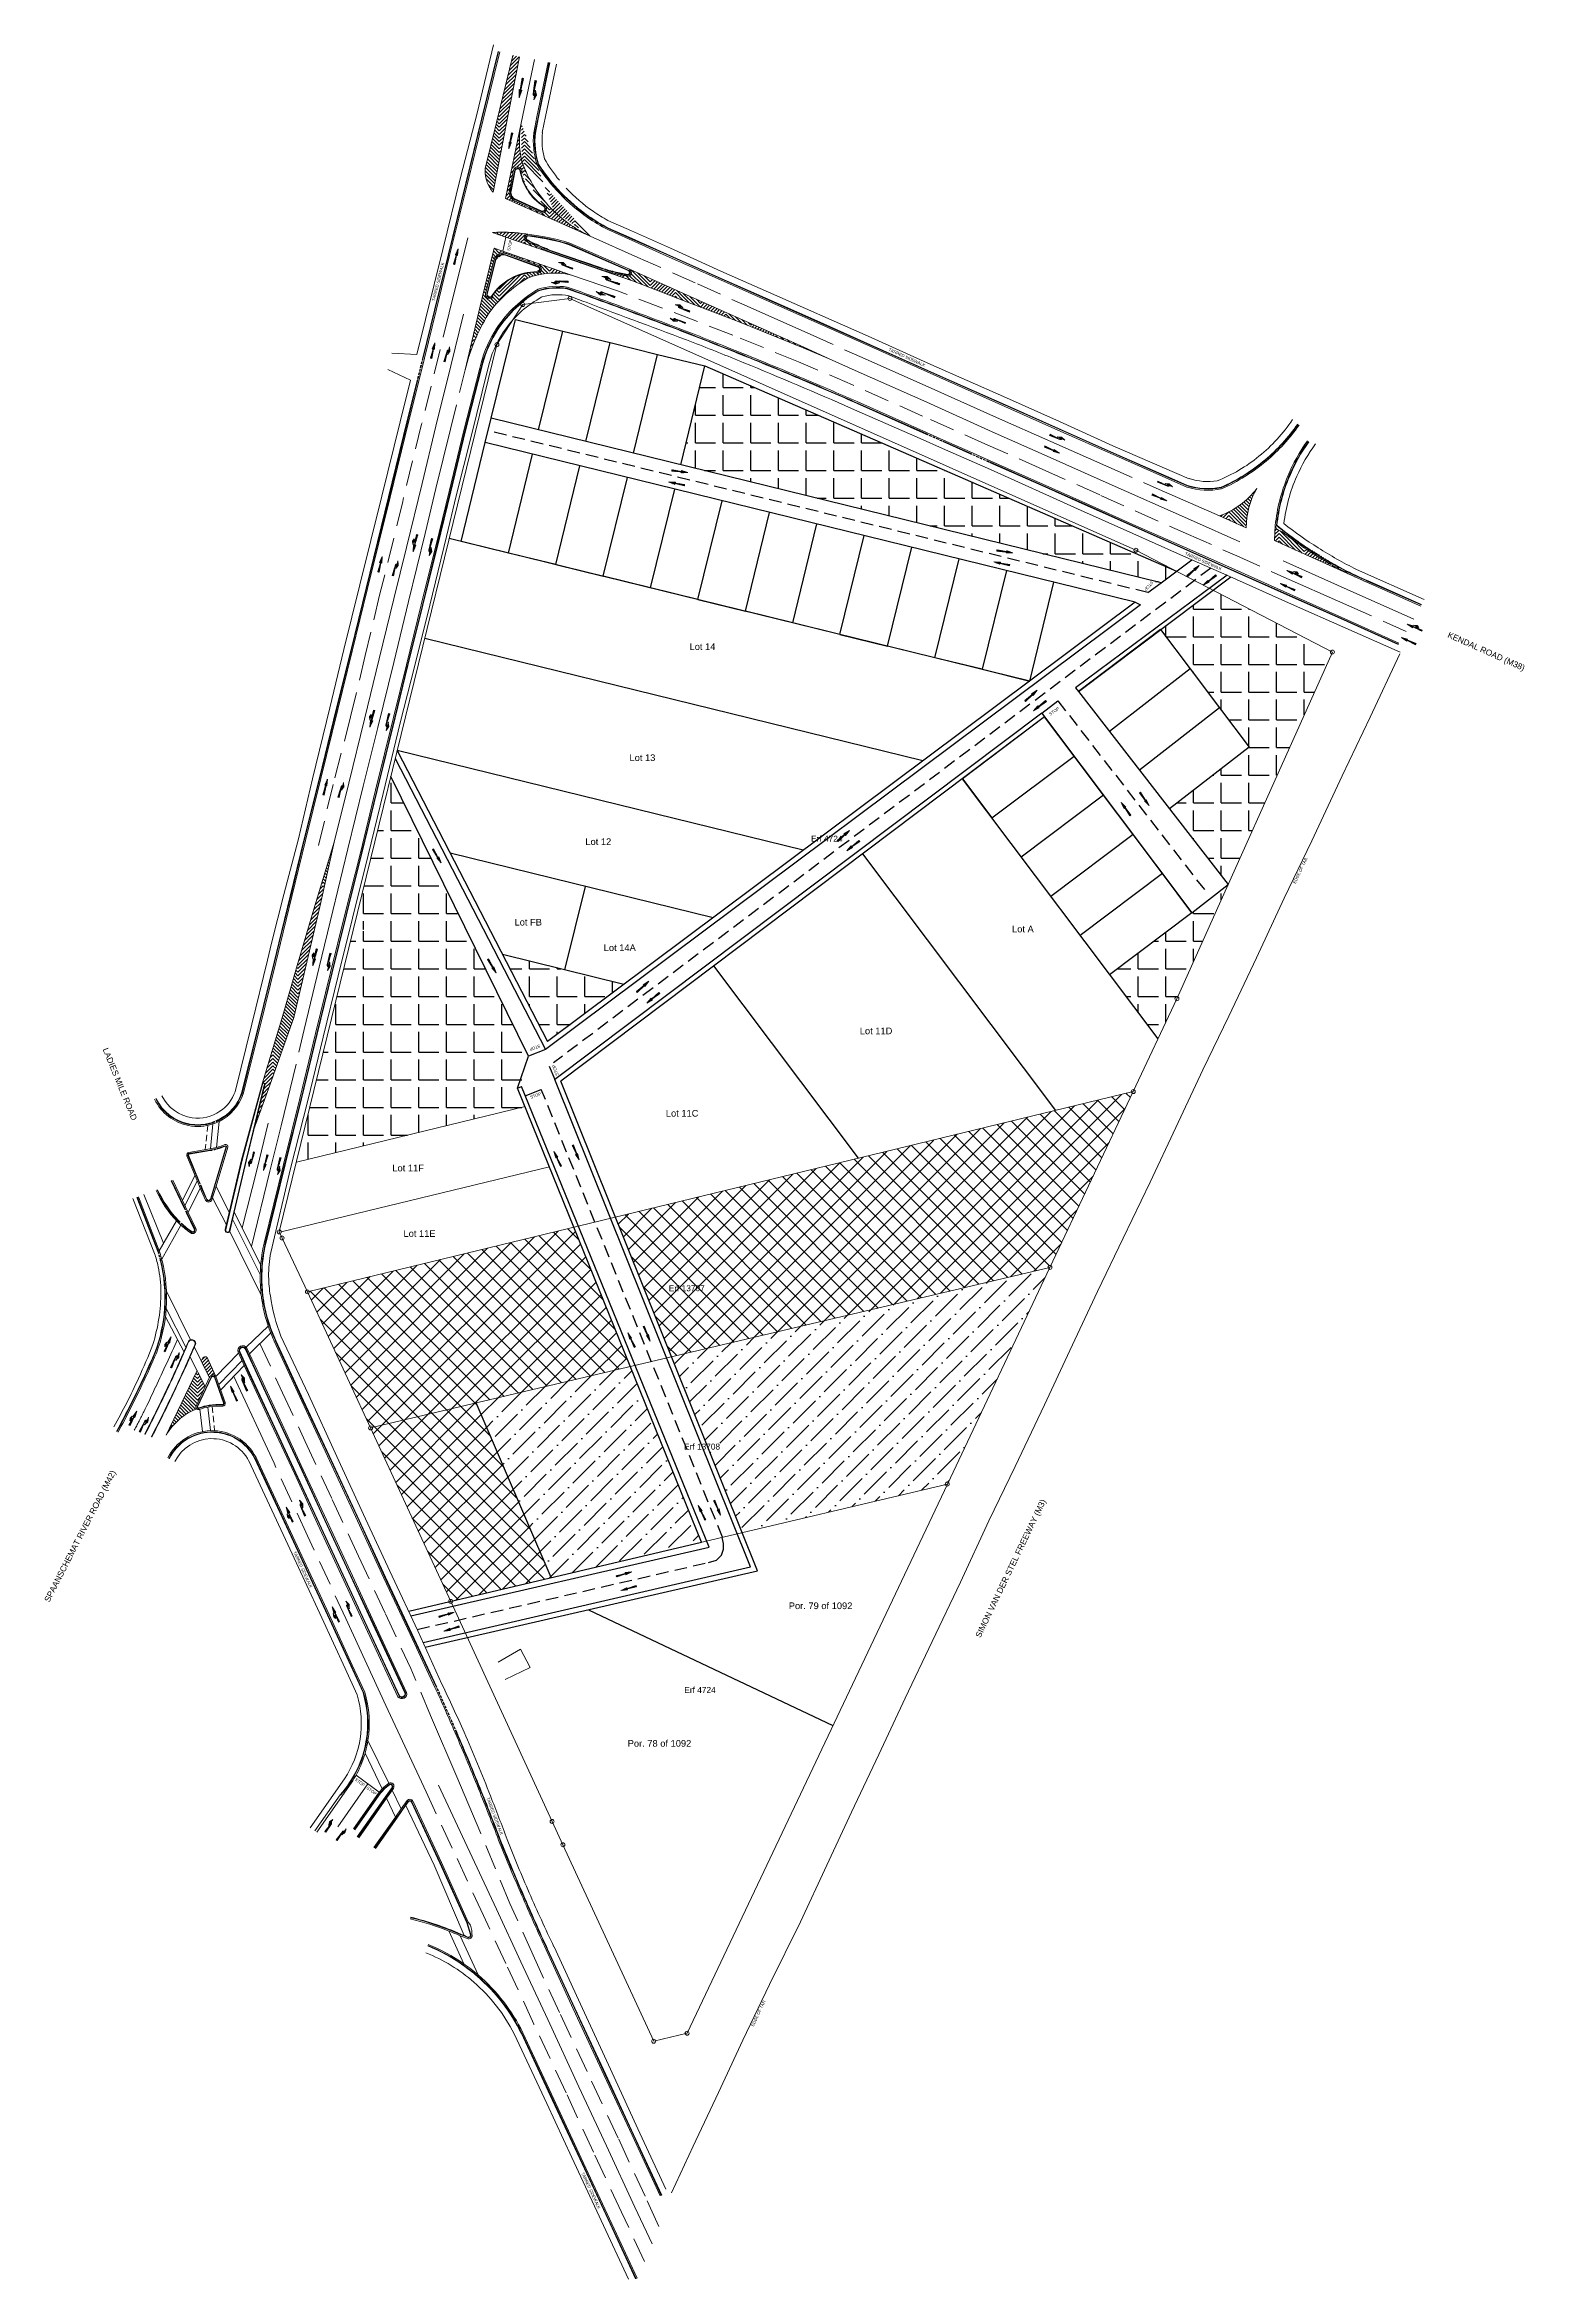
# Model space of a CAD drawing. Header units: metres. Extents: x -178 to 195, y -282 to 282.
import ezdxf
from ezdxf.enums import TextEntityAlignment as Align

# ---------------------------------------------------------------- set-up
doc = ezdxf.new("R2010")
doc.units = ezdxf.units.M
doc.linetypes.add('DASHED2', pattern=[9.525, 6.35, -3.175])
doc.linetypes.add('HIDDEN2', pattern=[4.7625, 3.175, -1.5875])
doc.layers.add('CADASTRAL', color=7, linetype='Continuous')
for name, color, linetype, lineweight in [('my_cadastral', 14, 'Continuous', 0), ('my_movement_network', 250, 'Continuous', 0), ('my_open_space', 14, 'Continuous', 0), ('ROAD_PAINT', 12, 'Continuous', 0), ('ROADS', 5, 'Continuous', 0)]:
    doc.layers.add(name, color=color, linetype=linetype, lineweight=lineweight)
doc.styles.add('Arial', font='arial.ttf', dxfattribs={"height": 1.68})
pattern_1 = [(45, (0, 0), (1e-16, 0.9071424), [8.98026, -8.98026]), (135, (0, 0), (-1e-16, -0.9071424), [8.98026, -8.98026])]
pattern_2 = [(0, (0, 0), (0, 6.985), [5.08, -1.905]), (90, (0, 0), (-6.985, 4e-16), [5.08, -1.905])]

msp = doc.modelspace()

# ---------------------------------------------------------------- hatches: boundary and pattern name
at = {"layer": 'my_cadastral', "lineweight": -3, "true_color": 0x58ba48}
h = msp.add_hatch(dxfattribs=at)
h.set_pattern_fill('ANGLE', color=85)
h.set_pattern_definition(pattern_2)
h.paths.add_polyline_path([(-11.58, 201.04), (-17.7, 176.1), (103.56, 146.35), (107.43, 149.24)])
at = {"layer": 'my_cadastral', "linetype": 'HIDDEN2', "lineweight": -3}
h = msp.add_hatch(dxfattribs=at)
h.set_pattern_fill('ANSI37', color=0)
h.paths.add_polyline_path([(-44.67, -16.27), (-111.42, -32.45, -0.357638), (-111.7, -33.02), (-96.18, -66.44, -0.474946), (-95.48, -66.78), (-30.43, -51.42)])
h.paths.add_polyline_path([(96.31, 17.49, -0.226412), (96.04, 17.83), (-34.17, -13.72), (-20.02, -48.96), (75.03, -26.52, -0.628721), (75.73, -25.95)])
h.paths.add_polyline_path([(-69.29, -60.59), (-95.48, -66.78, -0.356504), (-95.76, -67.35), (-75.96, -110.2, -0.474443), (-75.26, -110.54), (-50.37, -104.67)])
h.paths.add_polyline_path([(-21.11, -32.81), (-11.25, -32.81), (-11.25, -30.49), (-21.11, -30.49)], flags=24)
h = msp.add_hatch(dxfattribs=at)
h.set_pattern_fill('ANSI36', color=0)
h.paths.add_polyline_path([(-30.43, -51.42), (-69.29, -60.59), (-50.37, -104.67), (-12.48, -95.73)])
h.paths.add_polyline_path([(75.3, -26.86, -0.227932), (75.03, -26.52), (-20.02, -48.96), (-2.2, -93.3), (49.12, -81.2, -0.628681), (49.82, -80.63)])
h.paths.add_polyline_path([(-17.24, -72.78), (-7.38, -72.78), (-7.38, -70.45), (-17.24, -70.45)], flags=25)
at = {"layer": 'my_open_space', "lineweight": -3, "true_color": 0x58ba48}
h = msp.add_hatch(dxfattribs=at)
h.set_pattern_fill('ANGLE', color=85)
h.set_pattern_definition(pattern_2)
h.paths.add_polyline_path([(120.47, 70.16), (111.33, 63.07), (90.57, 47.45), (102.77, 31.23), (107.34, 40.92, -0.290497), (107.05, 41.38, -0.543907), (107.75, 41.83)])
h.paths.add_polyline_path([(146.6, 128.4, -0.430681), (146.36, 129.09), (116.66, 144.46), (103.44, 134.52), (110.87, 124.63), (118.31, 114.75), (125.74, 104.87), (105.66, 89.28), (120.48, 70.18)])
h = msp.add_hatch(dxfattribs=at)
h.set_pattern_fill('ANGLE', color=85)
h.set_pattern_definition(pattern_2)
edge = h.paths.add_edge_path()
edge.add_line((-90.83, 97.48), (-100.15, 59.49))
edge.add_line((-100.15, 59.49), (-97.59, 58.89))
edge.add_arc((-97.65, 58.65), 0.25, 0, 76.8649, ccw=False)
edge.add_arc((-97.65, 58.65), 0.25, -180, 0, ccw=False)
edge.add_arc((-97.65, 58.65), 0.25, 76.8649, 180, ccw=False)
edge.add_line((-97.59, 58.89), (-99.16, 59.26))
edge.add_arc((-99.22, 59.01), 0.25, 0, 76.8649, ccw=False)
edge.add_arc((-99.22, 59.01), 0.25, -180, 0, ccw=False)
edge.add_arc((-99.22, 59.01), 0.25, 76.8649, 180, ccw=False)
edge.add_line((-99.16, 59.26), (-100.15, 59.49))
edge.add_line((-100.15, 59.49), (-114.7, 0.19))
edge.add_line((-114.7, 0.19), (-57, 14.17))
edge.add_line((-57, 14.17), (-56.16, 26.9))
edge.add_line((-56.16, 26.9), (-90.83, 97.48))
h = msp.add_hatch(dxfattribs=at)
h.set_pattern_fill('ANGLE', color=85)
h.set_pattern_definition(pattern_2)
h.paths.add_polyline_path([(-32.05, 44.99), (-62.67, 52.51), (-51.35, 30.56)])
at = {"layer": 'ROAD_PAINT', "linetype": 'Continuous', "lineweight": 0}
h = msp.add_hatch(dxfattribs=at)
h.set_pattern_fill('LT124 RAILW', color=2, scale=0.5, style=0)
h.set_pattern_definition(pattern_1)
edge = h.paths.add_edge_path(flags=0)
edge.add_line((-60.07, 279.37), (-64.2, 262.5))
edge.add_line((-64.2, 262.5), (-67.03, 250.82))
edge.add_arc((-59.02, 250.2), 8.03, 175.5734, 201.0847)
edge.add_arc((-59.02, 250.2), 8.03, 201.0847, 221.2413)
edge.add_line((-65.06, 244.9), (-61.75, 261.84))
edge.add_line((-61.75, 261.84), (-58.4, 279))
edge.add_line((-58.4, 279), (-60.07, 279.37))
h = msp.add_hatch(dxfattribs=at)
h.set_pattern_fill('LT124 RAILW', color=2, scale=0.5, style=0)
h.set_pattern_definition(pattern_1)
edge = h.paths.add_edge_path(flags=0)
edge.add_line((-57.93, 262.29), (-61.9, 243.27))
edge.add_line((-61.9, 243.27), (-40.57, 233.81))
edge.add_arc((-26.58, 263.91), 33.2, 225.7603, 245.0675, ccw=False)
edge.add_arc((-26.58, 263.91), 33.2, 199.8001, 225.7603, ccw=False)
edge.add_arc((-36.15, 257.74), 22.25, 168.2203, 193.1959, ccw=False)
edge = h.paths.add_edge_path(flags=0)
edge.add_line((-59.87, 250.48), (-60.94, 245.23))
edge.add_arc((-58.54, 244.86), 2.43, 171.3433, 209.3008)
edge.add_arc((-58.54, 244.86), 2.43, 209.3008, 238.2131)
edge.add_line((-59.81, 242.8), (-53.08, 239.76))
edge.add_arc((-52.64, 240.75), 1.09, 246.0896, 326.4152)
edge.add_arc((-52.64, 240.75), 1.09, 326.4152, 413.5441)
edge.add_line((-51.99, 241.63), (-52.17, 241.38))
edge.add_arc((-45.29, 252.42), 13.01, 212.1052, 238.0535, ccw=False)
edge.add_arc((-45.29, 252.42), 13.01, 190.456, 212.1052, ccw=False)
edge.add_line((-58.08, 250.06), (-57.78, 250.02))
edge.add_arc((-58.85, 250.15), 1.07, 353.1307, 450.6513)
edge.add_arc((-58.85, 250.15), 1.07, 90.6513, 162.2569)
h = msp.add_hatch(dxfattribs=at)
h.set_pattern_fill('LT124 RAILW', color=2, scale=0.5, style=0)
h.set_pattern_definition(pattern_1)
edge = h.paths.add_edge_path(flags=0)
edge.add_line((-65.2, 234.7), (-61.81, 233.53))
edge.add_line((-61.81, 233.53), (-29.87, 222.49))
edge.add_line((-29.87, 222.49), (-16.02, 217.17))
edge.add_line((-16.02, 217.17), (-3.19, 212.24))
edge.add_line((-3.19, 212.24), (13.21, 205.62))
edge.add_line((13.21, 205.62), (19.81, 202.85))
edge.add_line((19.81, 202.85), (13.35, 205.81))
edge.add_line((13.35, 205.81), (-2.84, 212.98))
edge.add_line((-2.84, 212.98), (-15.34, 218.57))
edge.add_line((-15.34, 218.57), (-30.61, 225.43))
edge.add_arc((-31.08, 224.61), 0.941, -27.0092, 60.2598, ccw=False)
edge.add_arc((-31.08, 224.61), 0.941, 267.0774, 332.9908, ccw=False)
edge.add_arc((-23.94, 266.73), 43.65, 255.9755, 260.5318, ccw=False)
edge.add_arc((-23.94, 266.73), 43.65, 251.0564, 255.9755, ccw=False)
edge.add_line((-38.11, 225.44), (-50.47, 229.71))
edge.add_arc((-19.04, 308.39), 84.72, 245.6943, 248.2275, ccw=False)
edge.add_arc((-19.04, 308.39), 84.72, 243.5231, 245.6943, ccw=False)
edge.add_arc((-56.21, 233.3), 0.962, 164.0544, 231.1133, ccw=False)
edge.add_arc((-56.21, 233.3), 0.962, 96.052, 164.0544, ccw=False)
edge.add_arc((-62.6, 196.94), 37.85, 80.4293, 86.341)
edge.add_arc((-62.6, 196.94), 37.85, 86.341, 93.9303)
h = msp.add_hatch(dxfattribs=at)
h.set_pattern_fill('LT124 RAILW', color=2, scale=0.5, style=0)
h.set_pattern_definition(pattern_1)
edge = h.paths.add_edge_path(flags=0)
edge.add_line((-64.81, 230.77), (-45.28, 223.97))
edge.add_arc((-49.59, 205.79), 18.68, 76.6572, 111.22)
edge.add_arc((-39.63, 194.87), 32.9, 120.5527, 144.2018)
edge.add_arc((-22.85, 187.96), 50.72, 148.9529, 166.2267)
edge.add_line((-72.12, 200.03), (-68.32, 216.13))
edge.add_line((-68.32, 216.13), (-64.81, 230.77))
edge = h.paths.add_edge_path(flags=0)
edge.add_arc((-54.06, 211.2), 13.48, 118.2134, 146.7579)
edge.add_line((-65.33, 218.59), (-65.09, 218.41))
edge.add_arc((-65.93, 219.02), 1.04, 245.8604, 324.1035, ccw=False)
edge.add_arc((-65.93, 219.02), 1.04, 173.0815, 245.8604, ccw=False)
edge.add_line((-66.96, 219.14), (-64.86, 227.68))
edge.add_arc((-62.54, 227.12), 2.39, 112.2687, 166.361, ccw=False)
edge.add_arc((-62.54, 227.12), 2.39, 71.2138, 112.2687, ccw=False)
edge.add_line((-61.77, 229.38), (-53.5, 226.38))
edge.add_arc((-53.92, 225.42), 1.05, -12.587, 66.3499, ccw=False)
edge.add_arc((-53.92, 225.42), 1.05, 267.0713, 347.413, ccw=False)
edge.add_line((-53.97, 224.38), (-53.96, 224.68))
edge.add_arc((-54.06, 211.2), 13.48, 89.5679, 118.2134)
h = msp.add_hatch(dxfattribs=at)
h.set_pattern_fill('LT124 RAILW', color=2, scale=0.5, style=0)
h.set_pattern_definition(pattern_1)
edge = h.paths.add_edge_path(flags=0)
edge.add_arc((144.16, 160.33), 19.12, 149.0997, 170.4884)
edge.add_line((125.3, 163.49), (121.99, 164.98))
edge.add_arc((111.26, 182.73), 20.74, 301.1658, 322.6686)
edge = h.paths.add_edge_path(flags=0)
edge.add_line((121.99, 164.98), (125.3, 163.49))
edge.add_arc((144.16, 160.33), 19.12, 170.4884, 180.4021)
edge.add_line((125.04, 160.2), (118.27, 163.21))
edge.add_arc((111.26, 182.73), 20.74, 289.755, 301.1658)
h = msp.add_hatch(dxfattribs=at)
h.set_pattern_fill('LT124 RAILW', color=2, scale=0.5, style=0)
h.set_pattern_definition(pattern_1)
edge = h.paths.add_edge_path(flags=0)
edge.add_line((132.21, 156.98), (155.63, 146.42))
edge.add_line((155.63, 146.42), (152.44, 147.85))
edge.add_arc((193.15, 233.88), 95.17, 238.3837, 244.6757, ccw=False)
edge.add_arc((193.15, 233.88), 95.17, 231.7067, 238.3837, ccw=False)
edge.add_line((134.17, 159.19), (133.24, 159.55))
edge.add_line((133.24, 159.55), (132.69, 159.96))
edge.add_line((132.69, 159.96), (132.36, 160.8))
edge.add_line((132.36, 160.8), (132.21, 156.98))
h = msp.add_hatch(dxfattribs=at)
h.set_pattern_fill('LT124 RAILW', color=2, scale=0.5, style=0)
h.set_pattern_definition(pattern_1)
h.paths.add_polyline_path([(-122.62, 20.02), (-125.41, 8.46), (-121.44, 19.54), (-115.31, 36.67), (-112.44, 49.15), (-108.8, 64.58), (-105.13, 80.89), (-110.02, 64.82), (-114.51, 49.76), (-118.16, 37.18), (-123.26, 20.21)], flags=0)
h = msp.add_hatch(dxfattribs=at)
h.set_pattern_fill('LT124 RAILW', color=2, scale=0.5, style=0)
h.set_pattern_definition([(45, (0, 0), (1e-16, 0.9071424), [8.98026, -8.98026]), (135, (0, 0), (-1e-16, -0.9071424), [8.98026, -8.98026])])
edge = h.paths.add_edge_path(flags=0)
edge.add_line((-138.72, -50.03), (-136.66, -54.24))
edge.add_line((-136.66, -54.24), (-136.51, -53.93))
edge.add_arc((-135.75, -54.36), 0.875, 78.9467, 150.2962, ccw=False)
edge.add_arc((-135.75, -54.36), 0.875, 30.3163, 78.9467, ccw=False)
edge.add_line((-135, -53.92), (-137.24, -49.1))
edge.add_arc((-137.72, -49.64), 0.719, 48.2432, 143.5543)
edge.add_line((-138.3, -49.21), (-138.72, -50.03))
at = {"layer": 'ROAD_PAINT', "linetype": 'Continuous', "lineweight": 0, "ltscale": 0.1}
h = msp.add_hatch(dxfattribs=at)
h.set_pattern_fill('LT124 RAILW', color=2, scale=0.5, style=0)
h.set_pattern_definition(pattern_1)
edge = h.paths.add_edge_path(flags=0)
edge.add_line((-147.61, -68.73), (-139.78, -52.44))
edge.add_line((-139.78, -52.44), (-137.71, -56.47))
edge.add_line((-137.71, -56.47), (-140.04, -61.43))
edge.add_arc((-139.45, -61.65), 0.635, 159.4481, 220.5164)
edge.add_arc((-133.59, -77.11), 16.33, 112.8242, 129.2858)
edge.add_arc((-133.59, -77.11), 16.33, 129.2858, 149.1213)

# ---------------------------------------------------------------- linework, layer by layer
at = {"layer": 'CADASTRAL', "color": 1, "linetype": 'Continuous', "lineweight": 0}
for p, q in [((-64.1, 206.42), (-57.57, 216.53)), ((-57.57, 216.53), (-45.65, 218.07)), ((-45.65, 218.07), (97.19, 154.54)), ((-119.03, -17.44), (-64.1, 206.42)), ((97.19, 154.54), (146.81, 128.86)), ((146.81, 128.86), (107.55, 41.38)), ((107.55, 41.38), (96.52, 17.95)), ((-111.91, -32.56), (96.52, 17.95)), ((96.52, 17.95), (75.51, -26.4)), ((-118.32, -18.98), (-119.03, -17.44)), ((-111.91, -32.56), (-118.32, -18.98)), ((75.51, -26.4), (-95.97, -66.89)), ((75.51, -26.4), (49.6, -81.08)), ((-95.97, -66.89), (-111.91, -32.56)), ((-75.75, -110.65), (-95.97, -66.89)), ((-75.75, -110.65), (49.6, -81.08)), ((49.6, -81.08), (-16.08, -219.62)), ((-50.17, -166.19), (-75.75, -110.65)), ((-47.45, -172.06), (-50.17, -166.19)), ((-24.52, -221.62), (-47.45, -172.06)), ((-16.08, -219.62), (-24.52, -221.62))]:
    msp.add_line(p, q, dxfattribs=at)
at = {"layer": 'CADASTRAL', "color": 30, "linetype": 'Continuous', "lineweight": 0, "true_color": 0xf8991e}
for p, q in [((-114.7, 0.19), (-57, 14.17)), ((-118.53, -17.42), (-50.84, -1.02))]:
    msp.add_line(p, q, dxfattribs=at)
at = {"layer": 'CADASTRAL', "color": 1, "linetype": 'Continuous', "lineweight": 0}
for centre in [(-57.57, 216.53), (-45.65, 218.07), (-64.1, 206.42), (97.19, 154.54), (146.81, 128.86), (107.55, 41.38), (96.52, 17.95), (-119.03, -17.44), (-118.32, -18.98), (75.51, -26.4), (-111.91, -32.56), (-95.97, -66.89), (49.6, -81.08), (-75.75, -110.65), (-50.17, -166.19), (-47.45, -172.06), (-16.08, -219.62), (-24.52, -221.62)]:
    msp.add_circle(centre, 0.5, dxfattribs=at)
at = {"layer": 'my_cadastral', "color": 252, "lineweight": -3, "true_color": 0x939598}
for p, q in [((-67.02, 181.71), (-59.4, 212.78)), ((-59.4, 212.78), (-47.46, 209.85)), ((-53.58, 184.91), (-47.46, 209.85)), ((-47.46, 209.85), (-35.52, 206.92)), ((-41.64, 181.98), (-35.52, 206.92)), ((-35.52, 206.92), (-23.52, 203.97)), ((-29.64, 179.03), (-23.52, 203.97)), ((-23.52, 203.97), (-11.58, 201.04)), ((-17.7, 176.1), (-11.58, 201.04)), ((-73.14, 156.77), (-67.02, 181.71)), ((-61.2, 153.84), (-55.08, 178.78)), ((-49.26, 150.91), (-43.14, 175.85)), ((-37.26, 147.96), (-31.14, 172.9)), ((-25.32, 145.03), (-19.2, 169.97)), ((-13.38, 142.1), (-7.26, 167.04)), ((-1.38, 139.16), (4.74, 164.1)), ((10.56, 136.23), (16.68, 161.17)), ((22.5, 133.3), (28.62, 158.24)), ((34.5, 130.36), (40.62, 155.3)), ((46.44, 127.43), (52.56, 152.37)), ((64.5, 149.44), (58.38, 124.5)), ((70.38, 121.55), (76.5, 146.49)), ((103.44, 134.52), (110.87, 124.63)), ((110.87, 124.63), (118.31, 114.75)), ((118.31, 114.75), (125.74, 104.87)), ((74.15, 112.49), (53.39, 96.87)), ((60.83, 86.99), (81.59, 102.6)), ((89.02, 92.72), (68.26, 77.1)), ((96.46, 82.84), (75.7, 67.22)), ((103.89, 72.95), (83.13, 57.34)), ((111.33, 63.07), (90.57, 47.45))]:
    msp.add_line(p, q, dxfattribs=at)
at = {"layer": 'my_cadastral', "color": 85, "lineweight": -3, "true_color": 0x58ba48}
msp.add_line((-11.58, 201.04), (107.43, 149.24), dxfattribs=at)
at = {"layer": 'my_cadastral', "color": 0, "lineweight": -3}
for p, q in [((103.56, 146.35), (-65.52, 187.84)), ((97.02, 141.46), (-67.02, 181.71)), ((103.56, 146.35), (111.32, 152.15)), ((73.42, 113.46), (77.49, 116.57)), ((73.42, 113.46), (74.15, 112.49))]:
    msp.add_line(p, q, dxfattribs=at)
at = {"layer": 'my_cadastral', "color": 0, "linetype": 'HIDDEN2', "lineweight": -3}
for p, q in [((100.22, 143.86), (-66.29, 184.71)), ((97.02, 141.46), (98.32, 140.8))]:
    msp.add_line(p, q, dxfattribs=at)
at = {"layer": 'my_cadastral', "color": 30, "lineweight": -3, "true_color": 0xf8991e}
for p, q in [((70.38, 121.55), (-76.11, 157.49)), ((-61.2, 153.84), (-73.14, 156.77)), ((-49.26, 150.91), (-61.2, 153.84)), ((-49.26, 150.91), (-37.26, 147.96)), ((-25.32, 145.03), (-37.26, 147.96)), ((-13.38, 142.1), (-25.32, 145.03)), ((-13.38, 142.1), (-1.38, 139.16)), ((10.56, 136.23), (-1.38, 139.16)), ((22.5, 133.3), (10.56, 136.23)), ((43.43, 101.41), (-82.3, 132.26)), ((22.5, 133.3), (34.5, 130.36)), ((46.44, 127.43), (34.5, 130.36)), ((103.44, 134.52), (82.68, 118.9)), ((58.38, 124.5), (46.44, 127.43)), ((58.38, 124.5), (70.38, 121.55)), ((81.59, 102.6), (74.15, 112.49)), ((13.24, 78.84), (-89.23, 103.99)), ((89.02, 92.72), (81.59, 102.6)), ((102.77, 31.23), (53.39, 96.87)), ((53.39, 96.87), (60.83, 86.99)), ((96.46, 82.84), (89.02, 92.72)), ((103.89, 72.95), (96.46, 82.84)), ((-9.53, 61.82), (-75.88, 78.1)), ((77, 13.22), (28.28, 77.98)), ((-46.91, 48.64), (-41.74, 69.73)), ((111.33, 63.07), (103.89, 72.95)), ((-32.05, 44.99), (-62.67, 52.51)), ((27.21, 1.15), (-9.32, 49.7)), ((-40.98, -112.76), (20.72, -142.01))]:
    msp.add_line(p, q, dxfattribs=at)
at = {"layer": 'my_cadastral', "color": 1, "lineweight": -3}
msp.add_line((-50.37, -104.67), (-69.29, -60.59), dxfattribs=at)
at = {"layer": 'my_movement_network', "color": 7, "linetype": 'HIDDEN2', "lineweight": -3, "true_color": 0xffffff}
for p, q in [((116.13, 150.04), (-49.84, 25.19)), ((-7.16, -94.42), (-52.91, 18.52)), ((-84.2, -117.75), (-10.65, -100.82))]:
    msp.add_line(p, q, dxfattribs=at)
at = {"layer": 'my_movement_network', "color": 0, "lineweight": -3}
for p, q in [((82.68, 118.9), (121.13, 147.83)), ((100.22, 143.86), (103.56, 146.35)), ((82.68, 118.9), (120.48, 70.18)), ((74.15, 112.49), (111.33, 63.07)), ((111.33, 63.07), (120.48, 70.17)), ((-58.88, 18.81), (-56.16, 26.9)), ((-58.87, 18.8), (-57.9, 19.21)), ((-57.9, 19.21), (-57.9, 19.21))]:
    msp.add_line(p, q, dxfattribs=at)
at = {"layer": 'my_movement_network', "color": 7, "lineweight": -3, "true_color": 0xffffff}
for p, q in [((97.02, 141.46), (-51.35, 30.56)), ((98.32, 140.8), (-51.86, 28.54)), ((73.42, 113.46), (-49.5, 20.99)), ((74.15, 112.49), (-47.97, 20.63)), ((-89.75, 101.96), (-51.86, 28.54)), ((-89.23, 103.99), (-51.35, 30.56)), ((-56.16, 26.9), (-90.83, 97.48)), ((-51.86, 28.55), (-56.16, 26.9)), ((-50.89, 24.39), (-49.5, 20.99)), ((-12.48, -95.73), (-58.87, 18.8)), ((-10.49, -96.98), (-57.9, 19.21)), ((-56.95, 16.88), (-52.91, 18.52)), ((-0.1, -101.98), (-49.5, 20.99)), ((1.67, -102.94), (-47.97, 20.63)), ((-86.35, -113.15), (-12.48, -95.73)), ((-85.81, -114.32), (-10.49, -96.98)), ((-82.73, -121), (-0.1, -101.98)), ((-82.17, -122.24), (1.67, -102.94))]:
    msp.add_line(p, q, dxfattribs=at)
at = {"layer": 'my_movement_network', "color": 252, "lineweight": -3, "true_color": 0x939598}
for p, q in [((110.87, 124.63), (90.49, 108.83)), ((118.31, 114.75), (98.08, 99.05)), ((125.74, 104.87), (105.66, 89.28))]:
    msp.add_line(p, q, dxfattribs=at)
at = {"layer": 'my_movement_network', "color": 0, "linetype": 'HIDDEN2', "lineweight": -3}
for p, q in [((77.49, 116.57), (114.87, 68.39)), ((-6.88, -96.08), (-7.26, -94.5)), ((-10.65, -100.82), (-8.64, -100.23)), ((-8.64, -100.23), (-7.42, -99.01)), ((-7.42, -99.01), (-6.88, -97.48)), ((-6.88, -97.48), (-6.88, -96.08))]:
    msp.add_line(p, q, dxfattribs=at)
at = {"layer": 'my_open_space', "color": 0, "lineweight": -3}
for p, q in [((120.22, 148.24), (81.91, 119.84)), ((81.91, 119.84), (82.68, 118.9))]:
    msp.add_line(p, q, dxfattribs=at)
at = {"layer": 'ROAD_PAINT', "color": 7, "linetype": 'Continuous', "lineweight": 0}
for p, q in [((-60.07, 279.37), (-64.2, 262.5)), ((-61.75, 261.84), (-58.4, 279)), ((-57.93, 262.29), (-54.64, 278.34)), ((-64.2, 262.5), (-67.03, 250.82)), ((-65.06, 244.9), (-61.75, 261.84)), ((-71.43, 233.39), (-76.13, 214.44)), ((-65.2, 234.7), (-61.81, 233.53)), ((-62.58, 230), (-61.81, 233.53)), ((-61.81, 233.53), (-29.87, 222.49)), ((-40.57, 233.81), (-28.51, 228.44)), ((-33.62, 219.97), (-45.28, 223.97)), ((-15.34, 218.57), (-30.61, 225.43)), ((-29.87, 222.49), (-16.02, 217.17)), ((-17.91, 216.47), (-19.07, 216.5)), ((-18.25, 216.19), (-19.07, 216.5)), ((-18.95, 216.46), (-18.97, 216.5)), ((-18.81, 216.4), (-18.85, 216.49)), ((-18.67, 216.35), (-18.73, 216.49)), ((-18.52, 216.29), (-18.61, 216.49)), ((-18.38, 216.24), (-18.49, 216.48)), ((-18.03, 215.71), (-18.37, 216.48)), ((-18.27, 216.12), (-18.28, 216.05)), ((-18.28, 216.05), (-18.27, 215.99)), ((-18.25, 216.19), (-18.27, 216.12)), ((-18.2, 215.84), (-18.27, 216)), ((-18.27, 215.99), (-18.25, 215.92)), ((-17.88, 215.65), (-18.25, 216.48)), ((-18.25, 215.92), (-18.22, 215.86)), ((-18.22, 215.86), (-18.17, 215.81)), ((-18.17, 215.81), (-18.12, 215.76)), ((-17.93, 216.03), (-18.13, 216.47)), ((-18.12, 215.76), (-18.06, 215.73)), ((-15.48, 214.61), (-18.06, 215.73)), ((-17.8, 216.02), (-18.01, 216.47)), ((-17.93, 216.01), (-17.94, 215.96)), ((-17.94, 215.96), (-17.93, 215.91)), ((-17.92, 216.06), (-17.93, 216.01)), ((-17.93, 215.91), (-17.92, 215.87)), ((-17.24, 215.8), (-17.92, 216.06)), ((-17.92, 215.87), (-17.9, 215.82)), ((-17.91, 216.47), (-17.24, 215.8)), ((-17.9, 215.82), (-17.87, 215.78)), ((-17.87, 215.78), (-17.83, 215.75)), ((-17.66, 215.96), (-17.86, 216.42)), ((-17.83, 215.75), (-17.79, 215.72)), ((-17.73, 215.58), (-17.79, 215.72)), ((-17.79, 215.72), (-17.75, 215.7)), ((-15.37, 214.91), (-17.76, 215.7)), ((-17.52, 215.91), (-17.65, 216.21)), ((-17.58, 215.52), (-17.65, 215.67)), ((-17.43, 215.46), (-17.51, 215.62)), ((-17.37, 215.85), (-17.44, 216)), ((-17.29, 215.39), (-17.37, 215.57)), ((-17.14, 215.33), (-17.23, 215.53)), ((-16.99, 215.26), (-17.09, 215.48)), ((-16.84, 215.2), (-16.95, 215.43)), ((-16.7, 215.13), (-16.81, 215.39)), ((-16.55, 215.07), (-16.67, 215.34)), ((-16.4, 215.01), (-16.53, 215.3)), ((-16.25, 214.94), (-16.39, 215.25)), ((-16.1, 214.88), (-16.25, 215.2)), ((-15.96, 214.81), (-16.11, 215.16)), ((-16.02, 217.17), (-3.19, 212.24)), ((-15.81, 214.75), (-15.97, 215.11)), ((-15.66, 214.69), (-15.83, 215.07)), ((-15.51, 214.62), (-15.69, 215.02)), ((-15.44, 214.72), (-15.55, 214.97)), ((-15.48, 214.61), (-15.37, 214.91)), ((-15.39, 214.87), (-15.41, 214.93)), ((-2.84, 212.98), (-15.34, 218.57)), ((-1.48, 216.36), (14.97, 209.02)), ((-72.56, 214.09), (-75.75, 201.04)), ((-19.51, 212.33), (-20.36, 213.08)), ((-19.56, 212.76), (-20.36, 213.08)), ((-20.26, 212.99), (-20.29, 213.05)), ((-20.08, 212.83), (-20.15, 212.99)), ((-19.89, 212.66), (-20, 212.94)), ((-19.7, 212.5), (-19.86, 212.88)), ((-19.52, 212.34), (-19.72, 212.82)), ((-19.4, 212.33), (-19.58, 212.76)), ((-19.53, 212.82), (-19.56, 212.76)), ((-19.49, 212.87), (-19.53, 212.82)), ((-19.51, 212.33), (-18.56, 212.35)), ((-19.28, 212.33), (-19.5, 212.85)), ((-19.44, 212.91), (-19.49, 212.87)), ((-19.38, 212.95), (-19.44, 212.91)), ((-19.17, 212.33), (-19.42, 212.93)), ((-19.31, 212.97), (-19.38, 212.95)), ((-19.2, 212.69), (-19.32, 212.97)), ((-19.24, 212.98), (-19.31, 212.97)), ((-19.18, 212.98), (-19.24, 212.98)), ((-19.21, 212.67), (-19.23, 212.62)), ((-18.56, 212.35), (-19.23, 212.62)), ((-19.18, 212.7), (-19.21, 212.67)), ((-19.11, 212.76), (-19.2, 212.98)), ((-19.11, 212.96), (-19.18, 212.98)), ((-19.14, 212.74), (-19.18, 212.7)), ((-19.05, 212.34), (-19.16, 212.59)), ((-19.1, 212.76), (-19.14, 212.74)), ((-16.48, 212.03), (-19.11, 212.96)), ((-19.06, 212.78), (-19.1, 212.76)), ((-19.01, 212.79), (-19.07, 212.95)), ((-19.01, 212.79), (-19.06, 212.78)), ((-18.93, 212.34), (-19.02, 212.53)), ((-18.96, 212.79), (-19.01, 212.79)), ((-18.91, 212.78), (-18.96, 212.79)), ((-18.88, 212.78), (-18.93, 212.9)), ((-18.86, 212.77), (-18.91, 212.78)), ((-16.61, 211.73), (-18.87, 212.77)), ((-18.82, 212.34), (-18.87, 212.48)), ((-18.74, 212.71), (-18.8, 212.85)), ((-18.7, 212.35), (-18.73, 212.42)), ((-18.59, 212.64), (-18.66, 212.8)), ((-18.59, 212.35), (-18.59, 212.36)), ((-18.45, 212.58), (-18.52, 212.75)), ((-18.3, 212.51), (-18.38, 212.7)), ((-18.16, 212.44), (-18.25, 212.65)), ((-18.01, 212.38), (-18.11, 212.6)), ((-17.87, 212.31), (-17.97, 212.55)), ((-17.72, 212.24), (-17.83, 212.51)), ((-17.58, 212.18), (-17.7, 212.46)), ((-17.43, 212.11), (-17.56, 212.41)), ((-17.29, 212.04), (-17.42, 212.36)), ((-17.14, 211.97), (-17.28, 212.31)), ((-17, 211.91), (-17.15, 212.26)), ((-16.85, 211.84), (-17.01, 212.21)), ((-16.71, 211.77), (-16.87, 212.16)), ((-16.59, 211.77), (-16.73, 212.12)), ((-16.61, 211.73), (-16.48, 212.03)), ((-16.53, 211.91), (-16.6, 212.07)), ((-3.19, 212.24), (13.21, 205.62)), ((13.35, 205.81), (-2.84, 212.98)), ((13.21, 205.62), (19.81, 202.85)), ((19.81, 202.85), (13.35, 205.81)), ((28.14, 203.15), (46.45, 194.99)), ((-75.75, 201.04), (-79.47, 185.81)), ((27.09, 199.57), (19.81, 202.85)), ((44.41, 191.87), (27.09, 199.57)), ((60.93, 184.45), (44.41, 191.87)), ((46.45, 194.99), (62.03, 188.05)), ((62.03, 188.05), (75.73, 182)), ((-79.47, 185.81), (-82.94, 171.42)), ((-79.47, 170.16), (-75.79, 185.05)), ((74.82, 178.27), (60.93, 184.45)), ((74.22, 180.86), (74.09, 180.56)), ((74.09, 180.56), (76.36, 179.65)), ((74.14, 180.67), (74.2, 180.51)), ((74.2, 180.82), (74.34, 180.46)), ((74.22, 180.86), (76.4, 179.75)), ((74.32, 180.81), (74.48, 180.4)), ((74.47, 180.74), (74.62, 180.35)), ((74.62, 180.66), (74.76, 180.29)), ((74.76, 180.59), (74.9, 180.23)), ((74.91, 180.51), (75.04, 180.18)), ((75.06, 180.44), (75.18, 180.12)), ((75.54, 183.8), (75.41, 183.5)), ((75.41, 183.5), (78, 182.49)), ((75.46, 183.61), (75.52, 183.46)), ((75.52, 183.75), (75.66, 183.4)), ((75.54, 183.8), (77.77, 182.68)), ((75.64, 183.75), (75.79, 183.35)), ((75.73, 182), (90.4, 175.47)), ((75.78, 183.67), (75.93, 183.3)), ((75.93, 183.6), (76.06, 183.24)), ((76.07, 183.53), (76.2, 183.19)), ((76.21, 183.46), (76.33, 183.14)), ((76.35, 183.39), (76.47, 183.09)), ((76.5, 183.32), (76.61, 183.03)), ((76.64, 183.25), (76.74, 182.98)), ((76.78, 183.17), (76.88, 182.93)), ((76.92, 183.1), (77.01, 182.87)), ((77.07, 183.03), (77.15, 182.82)), ((77.21, 182.96), (77.28, 182.77)), ((77.35, 182.89), (77.42, 182.71)), ((78.41, 183.1), (77.47, 183.11)), ((77.47, 183.11), (78.13, 182.82)), ((77.49, 182.82), (77.55, 182.66)), ((77.5, 183.11), (77.5, 183.1)), ((77.61, 183.11), (77.64, 183.04)), ((77.64, 182.74), (77.69, 182.61)), ((77.73, 183.11), (77.78, 182.97)), ((77.76, 182.68), (77.8, 182.67)), ((77.78, 182.67), (77.82, 182.55)), ((77.8, 182.67), (77.85, 182.66)), ((77.84, 183.11), (77.92, 182.91)), ((77.85, 182.66), (77.9, 182.66)), ((77.9, 182.66), (77.96, 182.5)), ((77.9, 182.66), (77.95, 182.66)), ((77.95, 182.66), (78, 182.68)), ((77.96, 183.11), (78.06, 182.85)), ((78, 182.68), (78.04, 182.7)), ((78, 182.68), (78.09, 182.46)), ((78, 182.49), (78.06, 182.47)), ((78.04, 182.7), (78.08, 182.74)), ((78.06, 182.47), (78.13, 182.46)), ((78.07, 183.11), (78.3, 182.51)), ((78.08, 182.74), (78.11, 182.77)), ((78.09, 182.76), (78.2, 182.47)), ((78.11, 182.77), (78.13, 182.82)), ((78.13, 182.46), (78.2, 182.47)), ((78.19, 183.11), (78.39, 182.58)), ((78.2, 182.47), (78.26, 182.49)), ((78.26, 182.49), (78.32, 182.52)), ((78.3, 183.1), (78.47, 182.66)), ((78.32, 182.52), (78.38, 182.56)), ((78.38, 182.56), (78.42, 182.61)), ((78.41, 183.1), (79.24, 182.32)), ((78.42, 183.09), (78.61, 182.6)), ((78.42, 182.61), (78.45, 182.67)), ((78.45, 182.67), (79.24, 182.32)), ((78.6, 182.92), (78.75, 182.54)), ((78.78, 182.75), (78.89, 182.48)), ((78.96, 182.58), (79.03, 182.42)), ((79.14, 182.41), (79.17, 182.36)), ((-19.92, 174.85), (-19.96, 174.52)), ((-19.93, 174.8), (-19.7, 174.5)), ((-19.92, 174.85), (-17.55, 174.42)), ((-19.81, 174.83), (-19.55, 174.49)), ((-19.65, 174.8), (-19.4, 174.47)), ((88.89, 171.99), (74.82, 178.27)), ((75.2, 180.36), (75.32, 180.07)), ((75.35, 180.29), (75.46, 180.01)), ((75.5, 180.21), (75.59, 179.96)), ((75.64, 180.14), (75.73, 179.9)), ((75.79, 180.06), (75.87, 179.84)), ((75.94, 179.99), (76.01, 179.79)), ((76.09, 179.91), (76.15, 179.73)), ((76.23, 179.84), (76.29, 179.68)), ((76.36, 179.65), (76.27, 179.45)), ((77.9, 179.02), (76.27, 179.45)), ((76.33, 179.59), (76.39, 179.42)), ((76.38, 179.77), (76.52, 179.38)), ((76.49, 179.96), (76.4, 179.75)), ((76.46, 179.87), (76.66, 179.35)), ((77.9, 179.02), (76.49, 179.96)), ((76.56, 179.91), (76.79, 179.31)), ((76.72, 179.8), (76.92, 179.28)), ((76.88, 179.7), (77.05, 179.24)), ((77.04, 179.59), (77.18, 179.21)), ((77.2, 179.49), (77.31, 179.17)), ((77.35, 179.38), (77.45, 179.14)), ((77.51, 179.27), (77.58, 179.1)), ((77.67, 179.17), (77.71, 179.07)), ((77.83, 179.06), (77.84, 179.03)), ((-82.94, 171.42), (-86.92, 155.27)), ((-82.22, 158.77), (-79.47, 170.16)), ((-20.71, 171.77), (-19.16, 171.17)), ((-20.71, 171.77), (-19.05, 171.7)), ((-20.64, 171.74), (-20.66, 171.77)), ((-20.46, 171.67), (-20.52, 171.76)), ((-20.29, 171.61), (-20.39, 171.76)), ((-20.11, 171.54), (-20.25, 171.75)), ((-19.94, 171.47), (-20.12, 171.75)), ((-19.76, 171.4), (-19.98, 171.74)), ((-19.96, 174.52), (-17.56, 174.31)), ((-19.95, 174.65), (-19.84, 174.51)), ((-19.59, 171.33), (-19.85, 171.74)), ((-19.41, 171.27), (-19.71, 171.73)), ((-19.23, 171.2), (-19.58, 171.73)), ((-19.49, 174.77), (-19.25, 174.46)), ((-19.14, 171.26), (-19.45, 171.72)), ((-19.33, 174.74), (-19.11, 174.45)), ((-19.09, 171.38), (-19.31, 171.71)), ((-19.08, 171.56), (-19.18, 171.71)), ((-19.17, 174.71), (-18.96, 174.43)), ((-19.16, 171.17), (-19.12, 171.38)), ((-16.78, 170.78), (-19.12, 171.38)), ((-19.09, 171.49), (-19.05, 171.7)), ((-16.71, 171.11), (-19.09, 171.49)), ((-18.93, 171.34), (-19.03, 171.48)), ((-19.01, 174.68), (-18.81, 174.42)), ((-18.78, 171.3), (-18.88, 171.46)), ((-18.85, 174.65), (-18.66, 174.41)), ((-18.62, 171.26), (-18.73, 171.43)), ((-18.69, 174.62), (-18.52, 174.39)), ((-18.46, 171.22), (-18.59, 171.41)), ((-18.53, 174.6), (-18.37, 174.38)), ((-18.3, 171.17), (-18.44, 171.38)), ((-18.37, 174.57), (-18.22, 174.37)), ((-18.15, 171.13), (-18.29, 171.36)), ((-18.21, 174.54), (-18.07, 174.35)), ((-17.99, 171.09), (-18.15, 171.34)), ((-18.05, 174.51), (-17.93, 174.34)), ((-17.83, 171.05), (-18, 171.31)), ((-17.89, 174.48), (-17.78, 174.33)), ((-17.67, 171.01), (-17.86, 171.29)), ((-17.73, 174.45), (-17.63, 174.31)), ((-17.52, 170.97), (-17.71, 171.27)), ((-17.56, 174.31), (-17.59, 174.09)), ((-15.93, 174.14), (-17.59, 174.09)), ((-17.57, 174.42), (-17.33, 174.1)), ((-17.57, 174.24), (-17.46, 174.09)), ((-17.36, 170.93), (-17.56, 171.24)), ((-17.52, 174.63), (-17.55, 174.42)), ((-17.53, 174.54), (-17.19, 174.1)), ((-15.93, 174.14), (-17.52, 174.63)), ((-17.44, 174.61), (-17.06, 174.11)), ((-17.2, 170.89), (-17.42, 171.22)), ((-17.05, 170.85), (-17.27, 171.2)), ((-17.26, 174.55), (-16.93, 174.11)), ((-16.89, 170.81), (-17.12, 171.17)), ((-17.08, 174.5), (-16.79, 174.11)), ((-16.77, 170.83), (-16.98, 171.15)), ((-16.9, 174.44), (-16.66, 174.12)), ((-16.74, 170.98), (-16.83, 171.13)), ((-16.78, 170.78), (-16.71, 171.11)), ((-16.72, 174.39), (-16.52, 174.12)), ((-16.54, 174.33), (-16.39, 174.13)), ((-16.36, 174.27), (-16.25, 174.13)), ((-16.18, 174.22), (-16.12, 174.13)), ((-16, 174.16), (-15.98, 174.14)), ((111.76, 161.86), (88.89, 171.99)), ((103.05, 169.89), (118.27, 163.21)), ((-86.4, 141.61), (-82.22, 158.77)), ((-84.03, 158.41), (-84.77, 155.89)), ((-84.38, 158.5), (-84.61, 157.33)), ((-84.19, 157.88), (-84.54, 157.67)), ((-84.14, 158.05), (-84.51, 157.82)), ((-84.09, 158.22), (-84.48, 157.98)), ((-84.04, 158.39), (-84.45, 158.14)), ((-84.18, 158.45), (-84.42, 158.3)), ((-84.34, 158.49), (-84.39, 158.46)), ((-84.03, 158.41), (-84.38, 158.5)), ((123.44, 156.66), (111.76, 161.86)), ((125.04, 160.2), (118.27, 163.21)), ((-93.03, 152.96), (-93.69, 151.43)), ((-93.43, 152.02), (-93.08, 152.23)), ((-93.36, 152.19), (-93.07, 152.37)), ((-93.28, 152.37), (-93.06, 152.5)), ((-93.21, 152.54), (-93.05, 152.63)), ((-93.03, 152.96), (-93.16, 151.3)), ((-93.13, 152.71), (-93.04, 152.77)), ((-93.06, 152.89), (-93.03, 152.9)), ((-86.92, 155.27), (-90.08, 142.29)), ((-85.36, 156.87), (-84.95, 157.42)), ((-85.3, 156), (-85.36, 156.87)), ((-84.98, 156.98), (-85.35, 156.75)), ((-84.39, 157.2), (-85.34, 156.62)), ((-85.03, 157.09), (-85.34, 156.9)), ((-84.43, 157.03), (-85.33, 156.49)), ((-85.19, 156.44), (-85.32, 156.36)), ((-85.23, 156.27), (-85.31, 156.22)), ((-85.15, 156.58), (-85.3, 156)), ((-85.27, 156.11), (-85.3, 156.09)), ((-85.25, 154.17), (-85.12, 155.98)), ((-85.25, 154.17), (-84.54, 155.84)), ((-85.17, 154.36), (-85.24, 154.32)), ((-85.09, 154.55), (-85.23, 154.46)), ((-85.01, 154.73), (-85.22, 154.61)), ((-84.93, 154.92), (-85.21, 154.75)), ((-84.85, 155.11), (-85.2, 154.9)), ((-84.77, 155.3), (-85.19, 155.05)), ((-84.69, 155.49), (-85.17, 155.19)), ((-84.61, 155.68), (-85.16, 155.34)), ((-85.15, 156.58), (-85.05, 156.56)), ((-84.56, 155.84), (-85.15, 155.48)), ((-84.99, 157.26), (-85.14, 157.16)), ((-84.73, 155.88), (-85.14, 155.63)), ((-84.89, 155.92), (-85.13, 155.78)), ((-84.88, 155.92), (-85.12, 155.98)), ((-85.05, 155.96), (-85.12, 155.92)), ((-84.95, 157.42), (-85.06, 156.96)), ((-85.06, 156.96), (-84.95, 157)), ((-85.05, 156.56), (-84.95, 156.57)), ((-84.48, 156.87), (-84.98, 156.56)), ((-84.95, 157.42), (-84.95, 157.42)), ((-84.95, 157), (-84.84, 157.05)), ((-84.95, 156.57), (-84.84, 156.59)), ((-84.75, 156.62), (-84.88, 155.92)), ((-84.73, 156.02), (-84.88, 155.93)), ((-84.68, 156.19), (-84.85, 156.08)), ((-84.84, 157.05), (-84.75, 157.13)), ((-84.84, 156.59), (-84.75, 156.62)), ((-84.63, 156.36), (-84.82, 156.24)), ((-84.58, 156.53), (-84.79, 156.4)), ((-84.34, 157.37), (-84.77, 157.11)), ((-84.54, 155.84), (-84.77, 155.89)), ((-84.53, 156.7), (-84.76, 156.56)), ((-84.75, 157.13), (-84.67, 157.22)), ((-84.67, 157.22), (-84.61, 157.33)), ((-84.29, 157.54), (-84.6, 157.35)), ((-84.24, 157.71), (-84.57, 157.51)), ((-81.06, 154.59), (-81.28, 154.46)), ((-81.27, 154.56), (-81.28, 154.49)), ((-81.28, 154.49), (-81.28, 154.42)), ((-81.28, 154.42), (-81.26, 154.35)), ((-80.64, 157.51), (-81.27, 154.56)), ((-81.11, 154.7), (-81.26, 154.61)), ((-80.97, 154.51), (-81.26, 154.34)), ((-81.26, 154.35), (-81.23, 154.28)), ((-81.11, 154.83), (-81.23, 154.76)), ((-81.23, 154.28), (-81.18, 154.22)), ((-80.54, 154.23), (-81.23, 153.21)), ((-80.99, 154.11), (-81.23, 153.21)), ((-81.15, 153.32), (-81.21, 153.29)), ((-81.06, 154.99), (-81.2, 154.91)), ((-80.6, 154.59), (-81.2, 154.24)), ((-81.18, 154.22), (-81.13, 154.17)), ((-81, 153.55), (-81.17, 153.45)), ((-81.01, 155.16), (-81.16, 155.07)), ((-80.96, 155.32), (-81.13, 155.22)), ((-81.13, 154.17), (-81.06, 154.13)), ((-80.85, 153.77), (-81.13, 153.61)), ((-81.11, 154.8), (-81.12, 154.75)), ((-81.12, 154.75), (-81.11, 154.7)), ((-80.3, 157.42), (-81.11, 154.84)), ((-81.1, 154.85), (-81.11, 154.8)), ((-81.11, 154.7), (-81.09, 154.65)), ((-80.58, 154.47), (-81.11, 154.16)), ((-80.9, 155.49), (-81.1, 155.38)), ((-81.09, 154.65), (-81.07, 154.6)), ((-80.7, 153.99), (-81.08, 153.77)), ((-81.07, 154.6), (-81.03, 154.56)), ((-80.85, 155.65), (-81.06, 155.53)), ((-81.06, 154.13), (-80.99, 154.11)), ((-80.55, 154.21), (-81.04, 153.93)), ((-80.8, 155.82), (-81.03, 155.69)), ((-81.03, 154.56), (-80.99, 154.52)), ((-80.75, 155.98), (-81, 155.84)), ((-80.56, 154.34), (-81, 154.09)), ((-80.99, 154.52), (-80.95, 154.5)), ((-80.7, 156.15), (-80.96, 155.99)), ((-80.95, 154.5), (-80.9, 154.48)), ((-80.64, 156.31), (-80.93, 156.15)), ((-80.59, 156.48), (-80.9, 156.3)), ((-80.7, 155.23), (-80.9, 154.48)), ((-80.62, 154.71), (-80.87, 154.56)), ((-80.54, 156.64), (-80.86, 156.46)), ((-80.49, 156.81), (-80.83, 156.61)), ((-80.63, 154.84), (-80.83, 154.72)), ((-80.44, 156.97), (-80.8, 156.76)), ((-80.65, 154.96), (-80.79, 154.88)), ((-80.39, 157.14), (-80.76, 156.92)), ((-80.67, 155.08), (-80.75, 155.04)), ((-80.33, 157.3), (-80.73, 157.07)), ((-80.35, 157.43), (-80.7, 157.23)), ((-80.54, 154.23), (-80.7, 155.23)), ((-80.69, 155.21), (-80.7, 155.2)), ((-80.51, 157.47), (-80.66, 157.38)), ((-80.3, 157.42), (-80.64, 157.51)), ((62.11, 154.63), (62.07, 154.31)), ((62.07, 154.31), (64.47, 154.09)), ((62.08, 154.43), (62.19, 154.3)), ((62.11, 154.63), (64.48, 154.2)), ((62.11, 154.58), (62.33, 154.28)), ((62.22, 154.61), (62.48, 154.27)), ((62.38, 154.58), (62.63, 154.26)), ((62.54, 154.55), (62.78, 154.24)), ((62.7, 154.53), (62.92, 154.23)), ((62.86, 154.5), (63.07, 154.22)), ((63.02, 154.47), (63.22, 154.2)), ((63.18, 154.44), (63.37, 154.19)), ((63.34, 154.41), (63.52, 154.18)), ((63.5, 154.38), (63.66, 154.16)), ((63.66, 154.35), (63.81, 154.15)), ((63.82, 154.32), (63.96, 154.14)), ((63.98, 154.29), (64.11, 154.12)), ((64.14, 154.26), (64.25, 154.11)), ((64.3, 154.23), (64.4, 154.1)), ((64.47, 154.09), (64.44, 153.87)), ((66.1, 153.92), (64.44, 153.87)), ((64.46, 154.2), (64.7, 153.88)), ((64.46, 154.02), (64.57, 153.88)), ((64.51, 154.42), (64.48, 154.2)), ((64.5, 154.33), (64.84, 153.89)), ((66.1, 153.92), (64.51, 154.42)), ((64.59, 154.39), (64.97, 153.89)), ((64.77, 154.34), (65.11, 153.89)), ((64.95, 154.28), (65.24, 153.9)), ((65.13, 154.23), (65.37, 153.9)), ((65.31, 154.17), (65.51, 153.91)), ((65.49, 154.11), (65.64, 153.91)), ((65.67, 154.06), (65.78, 153.91)), ((65.85, 154), (65.91, 153.92)), ((66.03, 153.95), (66.05, 153.92)), ((-94.16, 149.06), (-93.47, 151.38)), ((-94.16, 149.06), (-93.84, 148.99)), ((-94.12, 149.17), (-93.76, 149.39)), ((-94.11, 149.05), (-93.78, 149.25)), ((-94.08, 149.33), (-93.73, 149.54)), ((-94.03, 149.48), (-93.7, 149.69)), ((-93.99, 149.64), (-93.67, 149.83)), ((-93.96, 149.02), (-93.81, 149.1)), ((-93.94, 149.79), (-93.64, 149.98)), ((-93.89, 149.95), (-93.61, 150.12)), ((-93.85, 150.11), (-93.58, 150.27)), ((-93.84, 148.99), (-93.37, 151.35)), ((-93.8, 150.26), (-93.55, 150.41)), ((-93.76, 150.42), (-93.53, 150.56)), ((-93.71, 150.57), (-93.5, 150.7)), ((-93.69, 151.43), (-93.47, 151.38)), ((-93.67, 150.73), (-93.47, 150.85)), ((-93.66, 151.5), (-93.12, 151.83)), ((-93.62, 150.88), (-93.44, 150.99)), ((-93.6, 151.41), (-93.13, 151.7)), ((-93.58, 151.68), (-93.11, 151.96)), ((-93.57, 151.04), (-93.41, 151.14)), ((-93.53, 151.2), (-93.38, 151.28)), ((-93.51, 151.85), (-93.09, 152.1)), ((-93.48, 151.35), (-93.14, 151.56)), ((-93.37, 151.35), (-93.16, 151.3)), ((-93.3, 151.33), (-93.15, 151.43)), ((-90.49, 148.19), (-89.71, 150.81)), ((-90.49, 148.19), (-90.18, 148.11)), ((-90.48, 148.22), (-90.12, 148.44)), ((-90.44, 148.37), (-90.09, 148.58)), ((-90.39, 148.52), (-90.06, 148.72)), ((-90.37, 148.16), (-90.15, 148.3)), ((-90.35, 148.67), (-90.03, 148.86)), ((-90.3, 148.82), (-90.01, 149)), ((-90.26, 148.97), (-89.98, 149.14)), ((-90.23, 148.12), (-90.17, 148.16)), ((-90.21, 149.12), (-89.95, 149.28)), ((-90.18, 148.11), (-89.7, 150.51)), ((-90.17, 149.27), (-89.92, 149.42)), ((-90.12, 149.42), (-89.89, 149.56)), ((-90.08, 149.57), (-89.86, 149.7)), ((-90.03, 149.72), (-89.84, 149.84)), ((-89.99, 149.87), (-89.81, 149.98)), ((-89.95, 150.02), (-89.78, 150.12)), ((-89.9, 150.17), (-89.75, 150.26)), ((-89.86, 150.32), (-89.72, 150.4)), ((-89.81, 150.47), (-89.69, 150.55)), ((-89.77, 150.62), (-89.01, 151.08)), ((-89.72, 150.77), (-89.02, 151.2)), ((-89.69, 150.87), (-89.71, 150.81)), ((-89.69, 150.55), (-89.7, 150.5)), ((-89.65, 150.93), (-89.69, 150.87)), ((-89.67, 150.59), (-89.69, 150.55)), ((-89.64, 150.63), (-89.67, 150.59)), ((-89.6, 150.98), (-89.65, 150.93)), ((-89.6, 150.67), (-89.64, 150.63)), ((-89.62, 150.96), (-89.48, 151.05)), ((-89.55, 151.02), (-89.6, 150.98)), ((-89.56, 150.69), (-89.6, 150.67)), ((-89.52, 150.71), (-89.56, 150.69)), ((-89.49, 151.04), (-89.55, 151.02)), ((-88.98, 150.76), (-89.54, 150.03)), ((-89.54, 150.03), (-89.37, 150.71)), ((-89.47, 150.72), (-89.52, 150.71)), ((-89.51, 150.16), (-89.38, 150.24)), ((-89.42, 151.06), (-89.49, 151.04)), ((-89.42, 150.72), (-89.47, 150.72)), ((-89.47, 150.31), (-89.2, 150.47)), ((-89.44, 150.45), (-89.02, 150.7)), ((-89.35, 151.06), (-89.42, 151.06)), ((-89.37, 150.71), (-89.42, 150.72)), ((-89.4, 150.72), (-89, 150.96)), ((-89.4, 150.6), (-88.99, 150.85)), ((-89.29, 151.05), (-89.35, 151.06)), ((-89.29, 151.05), (-89.08, 151.87)), ((-89.26, 151.18), (-89.03, 151.31)), ((-89.22, 151.32), (-89.04, 151.43)), ((-89.18, 151.47), (-89.05, 151.55)), ((-89.15, 151.61), (-89.06, 151.66)), ((-89.11, 151.76), (-89.08, 151.78)), ((-88.98, 150.76), (-89.08, 151.87)), ((61.33, 151.59), (62.88, 150.99)), ((61.33, 151.59), (63, 151.53)), ((61.41, 151.57), (61.39, 151.59)), ((61.58, 151.5), (61.52, 151.59)), ((61.76, 151.43), (61.66, 151.58)), ((61.93, 151.36), (61.79, 151.58)), ((62.11, 151.29), (61.93, 151.57)), ((62.28, 151.23), (62.06, 151.57)), ((62.46, 151.16), (62.2, 151.56)), ((62.64, 151.09), (62.33, 151.55)), ((62.81, 151.02), (62.46, 151.55)), ((62.9, 151.08), (62.6, 151.54)), ((62.95, 151.2), (62.73, 151.54)), ((62.97, 151.38), (62.87, 151.53)), ((62.88, 150.99), (62.93, 151.21)), ((65.26, 150.61), (62.93, 151.21)), ((62.95, 151.31), (63, 151.53)), ((65.33, 150.93), (62.95, 151.31)), ((63.11, 151.16), (63.02, 151.3)), ((63.27, 151.12), (63.16, 151.28)), ((63.43, 151.08), (63.31, 151.26)), ((63.58, 151.04), (63.46, 151.23)), ((63.74, 151), (63.6, 151.21)), ((63.9, 150.96), (63.75, 151.18)), ((64.06, 150.92), (63.9, 151.16)), ((64.21, 150.88), (64.04, 151.14)), ((64.37, 150.84), (64.19, 151.11)), ((64.53, 150.8), (64.34, 151.09)), ((64.68, 150.76), (64.48, 151.07)), ((64.84, 150.72), (64.63, 151.04)), ((65, 150.68), (64.77, 151.02)), ((65.16, 150.64), (64.92, 151)), ((65.27, 150.66), (65.07, 150.97)), ((65.31, 150.81), (65.21, 150.95)), ((65.26, 150.61), (65.33, 150.93)), ((110.06, 148.13), (111.92, 149.65)), ((110.06, 148.13), (110.28, 147.88)), ((110.09, 148.09), (110.47, 148.07)), ((110.14, 148.2), (110.57, 148.17)), ((110.19, 147.97), (110.36, 147.97)), ((110.27, 148.3), (110.68, 148.28)), ((110.28, 147.88), (111.99, 149.57)), ((110.39, 148.4), (110.78, 148.38)), ((110.52, 148.5), (110.89, 148.48)), ((110.64, 148.61), (110.99, 148.59)), ((110.77, 148.71), (111.1, 148.69)), ((110.9, 148.81), (111.21, 148.8)), ((111.02, 148.92), (111.31, 148.9)), ((111.15, 149.02), (111.42, 149)), ((111.27, 149.12), (111.52, 149.11)), ((111.4, 149.22), (111.63, 149.21)), ((111.52, 149.33), (111.73, 149.32)), ((111.65, 149.43), (111.84, 149.42)), ((113.18, 150.71), (111.78, 149.82)), ((111.78, 149.82), (111.92, 149.65)), ((111.78, 149.53), (111.95, 149.52)), ((111.84, 149.86), (112.47, 149.82)), ((111.84, 149.75), (112.39, 149.72)), ((111.9, 149.64), (112.31, 149.61)), ((111.99, 149.57), (112.14, 149.41)), ((112, 149.96), (112.56, 149.93)), ((112.04, 149.52), (112.22, 149.51)), ((113.18, 150.71), (112.14, 149.41)), ((112.16, 150.06), (112.64, 150.03)), ((112.32, 150.16), (112.73, 150.14)), ((112.48, 150.26), (112.81, 150.24)), ((112.64, 150.36), (112.89, 150.35)), ((112.8, 150.46), (112.98, 150.45)), ((112.95, 150.56), (113.06, 150.56)), ((113.11, 150.67), (113.15, 150.66)), ((114.21, 145.73), (115.34, 146.95)), ((115.62, 146.59), (115.07, 146.66)), ((115.57, 146.71), (115.17, 146.76)), ((115.44, 146.83), (115.26, 146.86)), ((115.48, 146.78), (115.34, 146.95)), ((117.31, 148.34), (115.48, 146.78)), ((115.7, 146.8), (115.53, 146.82)), ((117.52, 148.08), (115.55, 146.69)), ((115.68, 146.52), (115.55, 146.69)), ((115.83, 146.89), (115.64, 146.92)), ((115.97, 146.99), (115.76, 147.01)), ((116.1, 147.08), (115.87, 147.11)), ((116.23, 147.17), (115.98, 147.21)), ((116.36, 147.27), (116.09, 147.3)), ((116.5, 147.36), (116.21, 147.4)), ((116.63, 147.45), (116.32, 147.49)), ((116.76, 147.55), (116.43, 147.59)), ((116.89, 147.64), (116.55, 147.69)), ((117.03, 147.73), (116.66, 147.78)), ((117.16, 147.83), (116.77, 147.88)), ((117.29, 147.92), (116.88, 147.97)), ((117.42, 148.02), (117, 148.07)), ((117.49, 148.12), (117.11, 148.17)), ((117.39, 148.24), (117.22, 148.26)), ((117.52, 148.08), (117.31, 148.34)), ((132.98, 148.46), (150.9, 140.55)), ((150.51, 144.67), (134.33, 151.86)), ((-90.08, 142.29), (-93.77, 127.11)), ((-90.14, 126.23), (-86.4, 141.61)), ((114.21, 145.73), (115.68, 146.52)), ((114.28, 145.77), (114.25, 145.77)), ((114.45, 145.86), (114.34, 145.87)), ((114.62, 145.94), (114.44, 145.97)), ((114.78, 146.03), (114.53, 146.07)), ((114.95, 146.12), (114.62, 146.16)), ((115.11, 146.21), (114.71, 146.26)), ((115.28, 146.3), (114.8, 146.36)), ((115.44, 146.39), (114.89, 146.46)), ((115.61, 146.48), (114.98, 146.56)), ((167.37, 137.17), (150.51, 144.67)), ((165.68, 135.92), (167.07, 134.99)), ((165.68, 135.92), (167.3, 135.49)), ((165.83, 135.81), (165.81, 135.88)), ((165.99, 135.71), (165.94, 135.85)), ((166.15, 135.6), (166.07, 135.82)), ((166.31, 135.5), (166.2, 135.78)), ((166.47, 135.39), (166.33, 135.75)), ((166.62, 135.29), (166.46, 135.71)), ((166.78, 135.18), (166.59, 135.68)), ((166.94, 135.08), (166.73, 135.64)), ((167.08, 135.01), (166.86, 135.61)), ((167.15, 135.15), (166.99, 135.57)), ((167.21, 135.29), (167.12, 135.54)), ((167.21, 135.29), (167.3, 135.49)), ((167.28, 135.43), (167.25, 135.5)), ((167.35, 135.65), (168.16, 135.56)), ((167.85, 135.42), (167.35, 135.65)), ((167.45, 135.61), (167.44, 135.64)), ((167.59, 135.54), (167.56, 135.63)), ((167.73, 135.48), (167.68, 135.61)), ((168.15, 134.69), (167.8, 135.6)), ((167.82, 135.33), (167.81, 135.24)), ((167.85, 135.42), (167.82, 135.33)), ((168.3, 134.61), (167.93, 135.59)), ((168.2, 135.19), (168.05, 135.58)), ((168.16, 135.56), (168.59, 135.09)), ((168.3, 135.22), (168.18, 135.54)), ((168.45, 135.16), (168.39, 135.31)), ((164.19, 132.54), (165.55, 131.61)), ((164.19, 132.54), (165.77, 132.1)), ((164.25, 132.49), (164.24, 132.52)), ((164.41, 132.39), (164.37, 132.49)), ((164.56, 132.28), (164.5, 132.45)), ((164.71, 132.18), (164.63, 132.42)), ((164.87, 132.07), (164.76, 132.38)), ((165.02, 131.97), (164.88, 132.35)), ((165.18, 131.86), (165.01, 132.31)), ((165.33, 131.76), (165.14, 132.28)), ((165.48, 131.65), (165.27, 132.24)), ((165.58, 131.69), (165.4, 132.2)), ((165.66, 131.79), (165.52, 132.17)), ((165.55, 131.61), (165.64, 131.81)), ((167.75, 130.71), (165.64, 131.81)), ((165.71, 131.97), (165.65, 132.13)), ((165.68, 131.9), (165.77, 132.1)), ((167.89, 131), (165.68, 131.9)), ((165.8, 131.72), (165.75, 131.88)), ((165.95, 131.65), (165.88, 131.82)), ((166.09, 131.57), (166.02, 131.77)), ((166.23, 131.5), (166.15, 131.71)), ((166.37, 131.42), (166.29, 131.66)), ((166.52, 131.35), (166.42, 131.6)), ((166.66, 131.28), (166.56, 131.55)), ((166.8, 131.2), (166.69, 131.49)), ((166.94, 131.13), (166.83, 131.43)), ((167.08, 131.05), (166.96, 131.38)), ((167.07, 134.99), (167.17, 135.19)), ((167.23, 130.98), (167.1, 131.32)), ((169.34, 134.09), (167.17, 135.19)), ((167.83, 135.04), (167.21, 135.29)), ((167.27, 135.13), (167.21, 135.29)), ((167.37, 130.91), (167.24, 131.27)), ((167.42, 135.06), (167.35, 135.23)), ((167.51, 130.83), (167.37, 131.21)), ((167.57, 134.98), (167.49, 135.18)), ((167.65, 130.76), (167.51, 131.16)), ((167.71, 134.91), (167.63, 135.12)), ((167.77, 130.75), (167.64, 131.1)), ((167.75, 130.71), (167.89, 131)), ((167.86, 134.84), (167.77, 135.07)), ((167.83, 130.89), (167.78, 131.05)), ((168, 134.76), (167.81, 135.27)), ((167.81, 135.24), (167.81, 135.14)), ((167.81, 135.14), (167.83, 135.04)), ((168.59, 135.09), (168.19, 135.27)), ((168.19, 135.27), (168.2, 135.16)), ((168.2, 135.16), (168.24, 135.06)), ((168.24, 135.06), (168.29, 134.96)), ((168.44, 134.54), (168.28, 134.98)), ((168.29, 134.96), (168.36, 134.87)), ((168.36, 134.87), (168.44, 134.8)), ((169.47, 134.39), (168.44, 134.8)), ((168.59, 134.47), (168.47, 134.79)), ((168.59, 135.09), (168.59, 135.09)), ((168.73, 134.39), (168.61, 134.73)), ((168.88, 134.32), (168.74, 134.68)), ((169.03, 134.24), (168.88, 134.62)), ((169.17, 134.17), (169.02, 134.57)), ((169.32, 134.1), (169.16, 134.51)), ((169.39, 134.21), (169.3, 134.46)), ((169.34, 134.09), (169.47, 134.39)), ((169.46, 134.36), (169.44, 134.4)), ((-93.77, 127.11), (-97.48, 111.94)), ((-94.18, 109.79), (-90.14, 126.23)), ((72.26, 119.21), (70.86, 118.32)), ((71.09, 118.46), (71.64, 118.43)), ((72.26, 119.21), (71.23, 117.91)), ((71.24, 118.56), (71.73, 118.54)), ((71.4, 118.66), (71.81, 118.64)), ((71.56, 118.76), (71.89, 118.75)), ((71.72, 118.87), (71.98, 118.85)), ((71.88, 118.97), (72.06, 118.96)), ((72.04, 119.07), (72.15, 119.06)), ((72.2, 119.17), (72.23, 119.17)), ((-96.25, 112.57), (-95.83, 113.12)), ((-95.27, 112.9), (-96.23, 112.32)), ((-95.92, 112.79), (-96.23, 112.6)), ((-95.87, 112.95), (-96.03, 112.86)), ((-95.83, 113.12), (-95.95, 112.65)), ((-95.83, 113.11), (-95.84, 113.11)), ((-95.73, 112.75), (-95.63, 112.82)), ((-94.92, 114.1), (-95.66, 111.59)), ((-95.22, 113.07), (-95.66, 112.81)), ((-95.63, 112.82), (-95.56, 112.92)), ((-95.56, 112.92), (-95.5, 113.02)), ((-95.26, 114.19), (-95.5, 113.02)), ((-95.17, 113.24), (-95.49, 113.04)), ((-95.12, 113.41), (-95.46, 113.2)), ((-95.07, 113.58), (-95.43, 113.36)), ((-95.02, 113.75), (-95.4, 113.52)), ((-94.97, 113.91), (-95.36, 113.68)), ((-94.92, 114.08), (-95.33, 113.84)), ((-95.06, 114.14), (-95.3, 113.99)), ((-95.22, 114.18), (-95.27, 114.15)), ((-94.92, 114.1), (-95.26, 114.19)), ((-91.46, 113.38), (-92.1, 110.44)), ((-91.12, 113.29), (-91.93, 110.72)), ((-91.26, 112.85), (-91.62, 112.64)), ((-91.21, 113.01), (-91.59, 112.79)), ((-91.16, 113.18), (-91.56, 112.95)), ((-91.17, 113.3), (-91.52, 113.1)), ((-91.33, 113.35), (-91.49, 113.26)), ((-91.12, 113.29), (-91.46, 113.38)), ((69.14, 116.63), (71.01, 118.16)), ((69.14, 116.63), (69.36, 116.38)), ((69.17, 116.59), (69.55, 116.57)), ((69.23, 116.7), (69.66, 116.68)), ((69.28, 116.48), (69.45, 116.47)), ((69.35, 116.8), (69.76, 116.78)), ((69.36, 116.38), (71.08, 118.07)), ((69.48, 116.9), (69.87, 116.88)), ((69.6, 117.01), (69.97, 116.99)), ((69.73, 117.11), (70.08, 117.09)), ((69.85, 117.21), (70.19, 117.2)), ((69.98, 117.32), (70.29, 117.3)), ((70.11, 117.42), (70.4, 117.4)), ((70.23, 117.52), (70.5, 117.51)), ((70.36, 117.62), (70.61, 117.61)), ((70.48, 117.73), (70.71, 117.71)), ((70.61, 117.83), (70.82, 117.82)), ((70.73, 117.93), (70.93, 117.92)), ((70.86, 118.32), (71.01, 118.16)), ((70.86, 118.04), (71.03, 118.03)), ((70.92, 118.25), (71.47, 118.22)), ((70.93, 118.36), (71.56, 118.33)), ((70.99, 118.14), (71.39, 118.12)), ((71.08, 118.07), (71.23, 117.91)), ((71.13, 118.02), (71.31, 118.01)), ((71.31, 114.03), (72.44, 115.25)), ((71.31, 114.03), (72.77, 114.82)), ((71.38, 114.07), (71.34, 114.07)), ((71.54, 114.16), (71.44, 114.17)), ((71.71, 114.25), (71.53, 114.27)), ((71.87, 114.34), (71.62, 114.37)), ((72.04, 114.42), (71.71, 114.47)), ((72.2, 114.51), (71.8, 114.56)), ((72.37, 114.6), (71.89, 114.66)), ((72.54, 114.69), (71.98, 114.76)), ((72.7, 114.78), (72.08, 114.86)), ((72.72, 114.89), (72.17, 114.96)), ((72.66, 115.01), (72.26, 115.06)), ((72.53, 115.13), (72.35, 115.16)), ((72.57, 115.08), (72.44, 115.25)), ((74.41, 116.64), (72.57, 115.08)), ((72.79, 115.1), (72.62, 115.12)), ((74.61, 116.38), (72.64, 114.99)), ((72.77, 114.82), (72.64, 114.99)), ((72.92, 115.19), (72.74, 115.22)), ((73.06, 115.29), (72.85, 115.31)), ((73.19, 115.38), (72.96, 115.41)), ((73.32, 115.48), (73.07, 115.51)), ((73.46, 115.57), (73.19, 115.6)), ((73.59, 115.66), (73.3, 115.7)), ((73.72, 115.76), (73.41, 115.79)), ((73.85, 115.85), (73.53, 115.89)), ((73.99, 115.94), (73.64, 115.99)), ((74.12, 116.04), (73.75, 116.08)), ((74.25, 116.13), (73.86, 116.18)), ((74.38, 116.22), (73.98, 116.27)), ((74.52, 116.32), (74.09, 116.37)), ((74.58, 116.42), (74.2, 116.47)), ((74.48, 116.54), (74.32, 116.56)), ((74.61, 116.38), (74.41, 116.64)), ((-97.48, 111.94), (-101.45, 95.81)), ((-97.86, 94.98), (-94.18, 109.79)), ((-96.18, 111.69), (-96.25, 112.57)), ((-95.86, 112.68), (-96.24, 112.45)), ((-95.32, 112.73), (-96.22, 112.18)), ((-96.08, 112.13), (-96.21, 112.05)), ((-96.12, 111.97), (-96.2, 111.92)), ((-96.16, 111.81), (-96.19, 111.79)), ((-96.04, 112.27), (-96.18, 111.69)), ((-96.14, 109.87), (-96.01, 111.67)), ((-96.14, 109.87), (-95.43, 111.53)), ((-96.06, 110.05), (-96.13, 110.01)), ((-95.98, 110.24), (-96.12, 110.16)), ((-95.9, 110.43), (-96.11, 110.3)), ((-95.82, 110.62), (-96.1, 110.45)), ((-95.74, 110.81), (-96.09, 110.6)), ((-95.66, 110.99), (-96.08, 110.74)), ((-95.58, 111.18), (-96.07, 110.89)), ((-95.5, 111.37), (-96.05, 111.03)), ((-96.04, 112.27), (-95.94, 112.26)), ((-95.45, 111.54), (-96.04, 111.18)), ((-95.62, 111.58), (-96.03, 111.33)), ((-95.78, 111.62), (-96.02, 111.47)), ((-95.77, 111.62), (-96.01, 111.67)), ((-95.94, 111.66), (-96.01, 111.62)), ((-95.95, 112.65), (-95.83, 112.69)), ((-95.94, 112.26), (-95.83, 112.26)), ((-95.37, 112.56), (-95.87, 112.26)), ((-95.83, 112.69), (-95.73, 112.75)), ((-95.83, 112.26), (-95.73, 112.28)), ((-95.63, 112.32), (-95.77, 111.62)), ((-95.62, 111.71), (-95.77, 111.62)), ((-95.57, 111.88), (-95.74, 111.78)), ((-95.73, 112.28), (-95.63, 112.32)), ((-95.52, 112.05), (-95.71, 111.94)), ((-95.47, 112.22), (-95.68, 112.1)), ((-95.43, 111.53), (-95.66, 111.59)), ((-95.42, 112.39), (-95.65, 112.25)), ((-91.89, 110.46), (-92.11, 110.34)), ((-92.1, 110.44), (-92.11, 110.36)), ((-92.11, 110.36), (-92.1, 110.29)), ((-92.1, 110.29), (-92.08, 110.22)), ((-91.94, 110.57), (-92.09, 110.48)), ((-91.8, 110.38), (-92.08, 110.22)), ((-92.08, 110.22), (-92.05, 110.15)), ((-91.94, 110.7), (-92.06, 110.63)), ((-91.37, 110.1), (-92.06, 109.08)), ((-91.82, 109.98), (-92.06, 109.08)), ((-92.05, 110.15), (-92.01, 110.09)), ((-91.98, 109.2), (-92.04, 109.16)), ((-91.89, 110.87), (-92.02, 110.79)), ((-91.42, 110.46), (-92.02, 110.11)), ((-92.01, 110.09), (-91.95, 110.04)), ((-91.83, 111.03), (-91.99, 110.94)), ((-91.83, 109.42), (-91.99, 109.32)), ((-91.78, 111.2), (-91.96, 111.1)), ((-91.95, 110.04), (-91.89, 110.01)), ((-91.68, 109.64), (-91.95, 109.48)), ((-91.93, 110.73), (-91.94, 110.68)), ((-91.94, 110.68), (-91.94, 110.62)), ((-91.94, 110.62), (-91.94, 110.57)), ((-91.94, 110.57), (-91.92, 110.52)), ((-91.4, 110.34), (-91.93, 110.03)), ((-91.73, 111.36), (-91.92, 111.25)), ((-91.92, 110.52), (-91.89, 110.47)), ((-91.53, 109.86), (-91.91, 109.64)), ((-91.68, 111.53), (-91.89, 111.41)), ((-91.89, 110.47), (-91.86, 110.43)), ((-91.89, 110.01), (-91.82, 109.98)), ((-91.38, 110.09), (-91.87, 109.8)), ((-91.63, 111.69), (-91.86, 111.56)), ((-91.86, 110.43), (-91.82, 110.4)), ((-91.38, 110.22), (-91.83, 109.96)), ((-91.57, 111.86), (-91.82, 111.71)), ((-91.82, 110.4), (-91.77, 110.37)), ((-91.52, 112.02), (-91.79, 111.87)), ((-91.77, 110.37), (-91.72, 110.35)), ((-91.47, 112.19), (-91.76, 112.02)), ((-91.42, 112.35), (-91.72, 112.18)), ((-91.52, 111.11), (-91.72, 110.35)), ((-91.44, 110.59), (-91.7, 110.44)), ((-91.37, 112.52), (-91.69, 112.33)), ((-91.32, 112.68), (-91.66, 112.48)), ((-91.46, 110.71), (-91.66, 110.6)), ((-91.48, 110.84), (-91.61, 110.76)), ((-91.5, 110.96), (-91.57, 110.92)), ((-91.52, 111.08), (-91.53, 111.08)), ((-91.37, 110.1), (-91.52, 111.11)), ((-106.89, 96.77), (-107.55, 95.24)), ((-107.37, 95.66), (-106.96, 95.91)), ((-107.29, 95.83), (-106.95, 96.04)), ((-107.22, 96), (-106.94, 96.18)), ((-107.15, 96.18), (-106.93, 96.31)), ((-107.07, 96.35), (-106.92, 96.44)), ((-106.89, 96.77), (-107.02, 95.11)), ((-107, 96.52), (-106.91, 96.58)), ((-106.92, 96.7), (-106.9, 96.71)), ((-103.02, 95.12), (-102.82, 95.94)), ((-102.85, 95.82), (-102.81, 95.85)), ((-102.71, 94.82), (-102.82, 95.94)), ((-108.01, 92.87), (-107.33, 95.19)), ((-108.01, 92.87), (-107.69, 92.79)), ((-107.98, 92.98), (-107.61, 93.2)), ((-107.96, 92.86), (-107.64, 93.06)), ((-107.93, 93.13), (-107.58, 93.35)), ((-107.89, 93.29), (-107.55, 93.49)), ((-107.84, 93.45), (-107.53, 93.64)), ((-107.81, 92.82), (-107.67, 92.91)), ((-107.8, 93.6), (-107.5, 93.78)), ((-107.75, 93.76), (-107.47, 93.93)), ((-107.71, 93.91), (-107.44, 94.07)), ((-107.69, 92.79), (-107.23, 95.16)), ((-107.66, 94.07), (-107.41, 94.22)), ((-107.62, 94.22), (-107.38, 94.37)), ((-107.57, 94.38), (-107.36, 94.51)), ((-107.55, 95.24), (-107.33, 95.19)), ((-107.52, 95.31), (-106.98, 95.64)), ((-107.52, 94.54), (-107.33, 94.66)), ((-107.48, 94.69), (-107.3, 94.8)), ((-107.46, 95.22), (-106.99, 95.5)), ((-107.44, 95.48), (-106.97, 95.77)), ((-107.43, 94.85), (-107.27, 94.95)), ((-107.39, 95), (-107.24, 95.09)), ((-107.34, 95.16), (-107, 95.37)), ((-107.23, 95.16), (-107.02, 95.11)), ((-107.16, 95.14), (-107.01, 95.24)), ((-101.45, 95.81), (-105.13, 80.89)), ((-104.23, 92.26), (-103.44, 94.88)), ((-104.23, 92.26), (-103.92, 92.18)), ((-104.22, 92.28), (-103.85, 92.5)), ((-104.17, 92.44), (-103.82, 92.64)), ((-104.13, 92.59), (-103.8, 92.78)), ((-104.11, 92.23), (-103.88, 92.36)), ((-104.08, 92.74), (-103.77, 92.93)), ((-104.04, 92.89), (-103.74, 93.07)), ((-103.99, 93.04), (-103.71, 93.21)), ((-103.96, 92.19), (-103.91, 92.22)), ((-103.95, 93.19), (-103.68, 93.35)), ((-103.92, 92.18), (-103.43, 94.58)), ((-103.9, 93.34), (-103.65, 93.49)), ((-103.86, 93.49), (-103.63, 93.63)), ((-103.81, 93.64), (-103.6, 93.77)), ((-103.77, 93.79), (-103.57, 93.91)), ((-103.72, 93.94), (-103.54, 94.05)), ((-103.68, 94.09), (-103.51, 94.19)), ((-103.63, 94.24), (-103.48, 94.33)), ((-103.59, 94.39), (-103.46, 94.47)), ((-103.54, 94.54), (-103.42, 94.61)), ((-103.5, 94.69), (-102.74, 95.14)), ((-103.45, 94.84), (-102.75, 95.26)), ((-103.42, 94.94), (-103.44, 94.88)), ((-103.42, 94.62), (-103.44, 94.57)), ((-103.38, 94.99), (-103.42, 94.94)), ((-103.4, 94.66), (-103.42, 94.62)), ((-103.37, 94.7), (-103.4, 94.66)), ((-103.34, 95.04), (-103.38, 94.99)), ((-103.34, 94.73), (-103.37, 94.7)), ((-103.36, 95.02), (-103.21, 95.11)), ((-103.28, 95.08), (-103.34, 95.04)), ((-103.29, 94.76), (-103.34, 94.73)), ((-103.25, 94.77), (-103.29, 94.76)), ((-103.22, 95.11), (-103.28, 95.08)), ((-102.71, 94.82), (-103.28, 94.09)), ((-103.28, 94.09), (-103.11, 94.78)), ((-103.2, 94.78), (-103.25, 94.77)), ((-103.24, 94.23), (-103.11, 94.31)), ((-103.16, 95.12), (-103.22, 95.11)), ((-103.21, 94.37), (-102.93, 94.54)), ((-103.15, 94.79), (-103.2, 94.78)), ((-103.17, 94.52), (-102.76, 94.77)), ((-103.09, 95.13), (-103.16, 95.12)), ((-103.11, 94.78), (-103.15, 94.79)), ((-103.14, 94.78), (-102.73, 95.03)), ((-103.14, 94.66), (-102.72, 94.91)), ((-103.02, 95.12), (-103.09, 95.13)), ((-102.99, 95.24), (-102.77, 95.38)), ((-102.95, 95.39), (-102.78, 95.5)), ((-102.92, 95.53), (-102.79, 95.61)), ((-102.88, 95.68), (-102.8, 95.73)), ((-101.68, 79.22), (-97.86, 94.98)), ((93.46, 90.91), (94.19, 89.41)), ((93.46, 90.91), (94.63, 89.72)), ((93.5, 90.83), (93.5, 90.87)), ((93.58, 90.66), (93.6, 90.77)), ((93.66, 90.5), (93.69, 90.67)), ((93.74, 90.33), (93.79, 90.58)), ((93.82, 90.16), (93.88, 90.48)), ((93.91, 89.99), (93.98, 90.39)), ((93.99, 89.82), (94.07, 90.29)), ((98.36, 93.52), (98.09, 93.34)), ((98.09, 93.34), (99.55, 91.42)), ((98.19, 93.41), (98.16, 93.24)), ((98.32, 93.5), (98.25, 93.12)), ((98.42, 93.43), (98.34, 93.01)), ((98.36, 93.52), (99.64, 91.48)), ((98.5, 93.29), (98.43, 92.89)), ((98.59, 93.15), (98.52, 92.77)), ((98.68, 93.02), (98.61, 92.65)), ((98.76, 92.88), (98.7, 92.53)), ((98.85, 92.74), (98.79, 92.42)), ((98.93, 92.6), (98.88, 92.3)), ((99.02, 92.47), (98.97, 92.18)), ((99.11, 92.33), (99.06, 92.06)), ((99.19, 92.19), (99.15, 91.94)), ((99.28, 92.05), (99.24, 91.82)), ((99.36, 91.91), (99.33, 91.71)), ((99.55, 91.42), (99.36, 91.29)), ((100.52, 90.1), (99.36, 91.29)), ((99.45, 91.78), (99.41, 91.59)), ((99.49, 91.38), (99.45, 91.2)), ((99.54, 91.64), (99.5, 91.47)), ((99.62, 91.5), (99.55, 91.1)), ((99.82, 91.6), (99.64, 91.48)), ((99.74, 91.55), (99.64, 91.01)), ((99.85, 91.53), (99.73, 90.91)), ((100.52, 90.1), (99.82, 91.6)), ((99.93, 91.36), (99.83, 90.81)), ((100.01, 91.19), (99.92, 90.72)), ((100.09, 91.02), (100.02, 90.62)), ((100.17, 90.85), (100.11, 90.52)), ((100.25, 90.68), (100.2, 90.43)), ((100.33, 90.51), (100.3, 90.33)), ((100.41, 90.34), (100.39, 90.23)), ((94.07, 89.65), (94.16, 90.2)), ((94.15, 89.48), (94.26, 90.1)), ((94.19, 89.41), (94.37, 89.53)), ((94.26, 89.46), (94.35, 90.01)), ((95.67, 87.51), (94.37, 89.53)), ((94.38, 89.51), (94.45, 89.91)), ((94.46, 89.6), (94.63, 89.72)), ((95.94, 87.69), (94.46, 89.6)), ((94.47, 89.37), (94.5, 89.54)), ((94.51, 89.64), (94.54, 89.81)), ((94.56, 89.24), (94.59, 89.43)), ((94.64, 89.1), (94.68, 89.31)), ((94.73, 88.96), (94.77, 89.19)), ((94.82, 88.83), (94.86, 89.08)), ((94.91, 88.69), (94.95, 88.96)), ((94.99, 88.55), (95.04, 88.84)), ((95.08, 88.42), (95.13, 88.72)), ((95.17, 88.28), (95.23, 88.61)), ((95.26, 88.15), (95.32, 88.49)), ((95.35, 88.01), (95.41, 88.37)), ((95.43, 87.87), (95.5, 88.26)), ((95.52, 87.74), (95.59, 88.14)), ((95.61, 87.6), (95.68, 88.02)), ((95.67, 87.51), (95.94, 87.69)), ((95.71, 87.53), (95.77, 87.91)), ((95.83, 87.62), (95.86, 87.79)), ((100.49, 90.17), (100.48, 90.14)), ((-105.13, 80.89), (-110.02, 64.82)), ((-108.8, 64.58), (-105.13, 80.89)), ((-105.48, 63.58), (-101.68, 79.22)), ((-80.1, 79.24), (-80.38, 79.07)), ((-80.38, 79.07), (-79.07, 77.05)), ((-80.28, 79.13), (-80.32, 78.97)), ((-80.14, 79.21), (-80.24, 78.85)), ((-80.05, 79.14), (-80.16, 78.72)), ((-80.1, 79.24), (-78.98, 77.1)), ((-79.97, 78.99), (-80.08, 78.6)), ((21.79, 81.27), (23.66, 82.8)), ((21.79, 81.27), (22.01, 81.03)), ((21.82, 81.23), (22.2, 81.21)), ((21.88, 81.34), (22.31, 81.32)), ((21.93, 81.12), (22.1, 81.11)), ((22, 81.44), (22.41, 81.42)), ((22.01, 81.03), (23.73, 82.71)), ((22.13, 81.55), (22.52, 81.52)), ((22.25, 81.65), (22.62, 81.63)), ((22.38, 81.75), (22.73, 81.73)), ((22.51, 81.85), (22.84, 81.84)), ((22.63, 81.96), (22.94, 81.94)), ((22.76, 82.06), (23.05, 82.04)), ((22.88, 82.16), (23.15, 82.15)), ((23.01, 82.27), (23.26, 82.25)), ((23.13, 82.37), (23.36, 82.36)), ((23.26, 82.47), (23.47, 82.46)), ((23.38, 82.57), (23.58, 82.56)), ((24.91, 83.85), (23.51, 82.96)), ((23.51, 82.96), (23.66, 82.8)), ((23.51, 82.68), (23.68, 82.67)), ((23.57, 82.89), (24.12, 82.86)), ((23.58, 83), (24.21, 82.97)), ((23.64, 82.78), (24.04, 82.76)), ((23.73, 82.71), (23.88, 82.55)), ((23.74, 83.1), (24.29, 83.07)), ((23.78, 82.66), (23.96, 82.65)), ((24.91, 83.85), (23.88, 82.55)), ((23.9, 83.2), (24.38, 83.18)), ((24.05, 83.3), (24.46, 83.28)), ((24.2, 78.74), (25.33, 79.96)), ((24.2, 78.74), (25.67, 79.53)), ((24.21, 83.41), (24.54, 83.39)), ((24.37, 83.51), (24.63, 83.49)), ((24.6, 78.96), (24.42, 78.98)), ((24.77, 79.05), (24.52, 79.08)), ((24.53, 83.61), (24.71, 83.6)), ((24.94, 79.14), (24.61, 79.18)), ((24.69, 83.71), (24.8, 83.7)), ((25.1, 79.23), (24.7, 79.28)), ((25.27, 79.32), (24.79, 79.38)), ((24.85, 83.81), (24.88, 83.81)), ((25.43, 79.41), (24.88, 79.48)), ((25.6, 79.49), (24.97, 79.57)), ((25.61, 79.6), (25.06, 79.67)), ((25.56, 79.72), (25.15, 79.77)), ((25.42, 79.85), (25.25, 79.87)), ((25.47, 79.79), (25.33, 79.96)), ((27.3, 81.35), (25.47, 79.79)), ((25.69, 79.81), (25.52, 79.84)), ((27.5, 81.09), (25.53, 79.71)), ((25.67, 79.53), (25.53, 79.71)), ((25.82, 79.91), (25.63, 79.93)), ((25.95, 80), (25.74, 80.03)), ((26.09, 80.09), (25.86, 80.12)), ((26.22, 80.19), (25.97, 80.22)), ((26.35, 80.28), (26.08, 80.32)), ((26.48, 80.38), (26.2, 80.41)), ((26.62, 80.47), (26.31, 80.51)), ((26.75, 80.56), (26.42, 80.6)), ((26.88, 80.66), (26.53, 80.7)), ((27.02, 80.75), (26.65, 80.8)), ((27.15, 80.84), (26.76, 80.89)), ((27.28, 80.94), (26.87, 80.99)), ((27.41, 81.03), (26.99, 81.08)), ((27.47, 81.13), (27.1, 81.18)), ((27.38, 81.25), (27.21, 81.28)), ((27.5, 81.09), (27.3, 81.35)), ((-79.9, 78.85), (-80, 78.47)), ((-79.82, 78.71), (-79.92, 78.35)), ((-79.75, 78.56), (-79.84, 78.22)), ((-79.67, 78.42), (-79.76, 78.1)), ((-79.6, 78.28), (-79.67, 77.98)), ((-79.52, 78.13), (-79.59, 77.85)), ((-79.44, 77.99), (-79.51, 77.73)), ((-79.37, 77.84), (-79.43, 77.6)), ((-79.29, 77.7), (-79.35, 77.48)), ((-79.22, 77.56), (-79.27, 77.35)), ((-79.07, 77.05), (-79.26, 76.94)), ((-78.2, 75.66), (-79.26, 76.94)), ((-79.14, 77.41), (-79.19, 77.23)), ((-79.14, 77.01), (-79.18, 76.84)), ((-79.07, 77.27), (-79.11, 77.1)), ((-78.99, 77.13), (-79.09, 76.73)), ((-78.87, 77.17), (-79.01, 76.63)), ((-78.79, 77.21), (-78.98, 77.1)), ((-78.76, 77.14), (-78.92, 76.53)), ((-78.7, 76.96), (-78.84, 76.42)), ((-78.2, 75.66), (-78.79, 77.21)), ((-78.63, 76.79), (-78.75, 76.32)), ((-78.56, 76.61), (-78.66, 76.22)), ((-78.49, 76.44), (-78.58, 76.11)), ((-78.43, 76.26), (-78.49, 76.01)), ((-78.36, 76.08), (-78.41, 75.91)), ((-78.29, 75.91), (-78.32, 75.8)), ((-78.23, 75.73), (-78.23, 75.7)), ((24.27, 78.78), (24.24, 78.78)), ((24.44, 78.87), (24.33, 78.88)), ((-110.02, 64.82), (-114.51, 49.76)), ((-112.44, 49.15), (-108.8, 64.58)), ((-108.94, 49.34), (-105.48, 63.58)), ((-66.19, 51.48), (-66.48, 51.32)), ((-66.48, 51.32), (-65.17, 49.3)), ((-66.37, 51.38), (-66.41, 51.22)), ((-66.24, 51.46), (-66.33, 51.09)), ((-66.14, 51.39), (-66.25, 50.97)), ((-66.19, 51.48), (-65.07, 49.35)), ((-66.07, 51.24), (-66.17, 50.84)), ((-65.99, 51.1), (-66.09, 50.72)), ((-65.91, 50.95), (-66.01, 50.6)), ((-65.84, 50.81), (-65.93, 50.47)), ((-114.51, 49.76), (-118.16, 37.18)), ((-115.31, 36.67), (-112.44, 49.15)), ((-112.72, 33.65), (-108.94, 49.34)), ((-65.76, 50.67), (-65.85, 50.35)), ((-65.69, 50.52), (-65.77, 50.22)), ((-65.61, 50.38), (-65.69, 50.1)), ((-65.54, 50.24), (-65.61, 49.97)), ((-65.46, 50.09), (-65.53, 49.85)), ((-65.39, 49.95), (-65.44, 49.73)), ((-65.31, 49.8), (-65.36, 49.6)), ((-65.17, 49.3), (-65.36, 49.18)), ((-64.29, 47.91), (-65.36, 49.18)), ((-65.24, 49.66), (-65.28, 49.48)), ((-65.23, 49.26), (-65.27, 49.09)), ((-65.16, 49.52), (-65.2, 49.35)), ((-65.08, 49.37), (-65.19, 48.98)), ((-64.96, 49.42), (-65.1, 48.88)), ((-64.88, 49.46), (-65.07, 49.35)), ((-64.85, 49.39), (-65.01, 48.78)), ((-64.79, 49.21), (-64.93, 48.67)), ((-64.29, 47.91), (-64.88, 49.46)), ((-64.72, 49.03), (-64.84, 48.57)), ((-64.65, 48.86), (-64.76, 48.47)), ((-64.59, 48.68), (-64.67, 48.36)), ((-64.52, 48.51), (-64.58, 48.26)), ((-64.45, 48.33), (-64.5, 48.16)), ((-64.39, 48.15), (-64.41, 48.05)), ((-64.32, 47.98), (-64.33, 47.95)), ((-25.75, 45.78), (-27.16, 44.89)), ((-25.75, 45.78), (-26.79, 44.48)), ((-26.77, 45.14), (-26.29, 45.11)), ((-26.61, 45.24), (-26.21, 45.21)), ((-26.45, 45.34), (-26.12, 45.32)), ((-26.3, 45.44), (-26.04, 45.42)), ((-26.14, 45.54), (-25.96, 45.53)), ((-25.98, 45.64), (-25.87, 45.63)), ((-25.82, 45.74), (-25.79, 45.74)), ((-28.88, 43.2), (-27.01, 44.73)), ((-28.88, 43.2), (-28.66, 42.96)), ((-28.84, 43.17), (-28.47, 43.14)), ((-28.79, 43.27), (-28.36, 43.25)), ((-28.74, 43.05), (-28.57, 43.04)), ((-28.67, 43.37), (-28.26, 43.35)), ((-28.66, 42.96), (-26.94, 44.65)), ((-28.54, 43.48), (-28.15, 43.46)), ((-28.41, 43.58), (-28.04, 43.56)), ((-28.29, 43.68), (-27.94, 43.66)), ((-28.16, 43.79), (-27.83, 43.77)), ((-28.04, 43.89), (-27.73, 43.87)), ((-27.91, 43.99), (-27.62, 43.98)), ((-27.79, 44.09), (-27.52, 44.08)), ((-27.66, 44.2), (-27.41, 44.18)), ((-27.53, 44.3), (-27.3, 44.29)), ((-27.41, 44.4), (-27.2, 44.39)), ((-27.28, 44.51), (-27.09, 44.5)), ((-27.16, 44.89), (-27.01, 44.73)), ((-27.16, 44.61), (-26.99, 44.6)), ((-27.1, 44.82), (-26.54, 44.79)), ((-27.09, 44.93), (-26.46, 44.9)), ((-27.03, 44.71), (-26.63, 44.69)), ((-26.94, 44.65), (-26.79, 44.48)), ((-26.93, 45.03), (-26.38, 45)), ((-26.89, 44.59), (-26.71, 44.58)), ((-26.29, 40.31), (-25.16, 41.54)), ((-26.29, 40.31), (-24.82, 41.1)), ((-26.22, 40.35), (-26.25, 40.36)), ((-26.05, 40.44), (-26.16, 40.45)), ((-25.89, 40.53), (-26.07, 40.55)), ((-25.72, 40.62), (-25.97, 40.65)), ((-25.55, 40.71), (-25.88, 40.75)), ((-25.39, 40.8), (-25.79, 40.85)), ((-25.22, 40.89), (-25.7, 40.95)), ((-25.06, 40.98), (-25.61, 41.05)), ((-24.89, 41.07), (-25.52, 41.15)), ((-24.88, 41.17), (-25.43, 41.24)), ((-24.93, 41.29), (-25.33, 41.34)), ((-25.07, 41.42), (-25.24, 41.44)), ((-25.02, 41.36), (-25.16, 41.54)), ((-23.19, 42.92), (-25.02, 41.36)), ((-24.8, 41.39), (-24.97, 41.41)), ((-22.98, 42.67), (-24.95, 41.28)), ((-24.82, 41.1), (-24.95, 41.28)), ((-24.67, 41.48), (-24.86, 41.5)), ((-24.54, 41.57), (-24.74, 41.6)), ((-24.4, 41.67), (-24.63, 41.7)), ((-24.27, 41.76), (-24.52, 41.79)), ((-24.14, 41.85), (-24.41, 41.89)), ((-24, 41.95), (-24.29, 41.98)), ((-23.87, 42.04), (-24.18, 42.08)), ((-23.74, 42.13), (-24.07, 42.18)), ((-23.61, 42.23), (-23.95, 42.27)), ((-23.47, 42.32), (-23.84, 42.37)), ((-23.34, 42.41), (-23.73, 42.46)), ((-23.21, 42.51), (-23.62, 42.56)), ((-23.08, 42.6), (-23.5, 42.66)), ((-23.01, 42.7), (-23.39, 42.75)), ((-23.11, 42.83), (-23.28, 42.85)), ((-22.98, 42.67), (-23.19, 42.92)), ((-118.16, 37.18), (-123.26, 20.21)), ((-115.31, 36.67), (-121.44, 19.54)), ((-125.41, 8.46), (-121.44, 19.54)), ((-116.24, 18.67), (-118.56, 9.32)), ((-136.42, 3.52), (-135.79, 9.79)), ((-134.22, 10.44), (-134.88, 3.88)), ((-124.61, -1.55), (-121.8, 9.98)), ((-118.56, 9.32), (-121.4, -2.11)), ((-49.7, 2.81), (-49.23, 1.21)), ((-49.7, 2.81), (-48.74, 1.45)), ((-49.67, 2.74), (-49.66, 2.77)), ((-49.62, 2.56), (-49.59, 2.66)), ((-49.57, 2.37), (-49.51, 2.55)), ((-49.51, 2.19), (-49.43, 2.44)), ((-49.46, 2.01), (-49.35, 2.33)), ((-49.41, 1.83), (-49.27, 2.22)), ((-49.36, 1.65), (-49.2, 2.11)), ((-49.3, 1.47), (-49.12, 2)), ((-49.25, 1.29), (-49.04, 1.89)), ((-49.23, 1.21), (-49.03, 1.31)), ((-49.15, 1.25), (-48.96, 1.78)), ((-48.08, -0.91), (-49.03, 1.31)), ((-49.02, 1.28), (-48.89, 1.67)), ((-48.96, 1.14), (-48.9, 1.3)), ((-48.93, 1.36), (-48.74, 1.45)), ((-47.79, -0.76), (-48.93, 1.36)), ((-48.89, 0.99), (-48.83, 1.17)), ((-48.87, 1.39), (-48.81, 1.56)), ((-48.83, 0.84), (-48.76, 1.04)), ((-48.77, 0.69), (-48.69, 0.91)), ((-48.7, 0.54), (-48.62, 0.78)), ((-48.64, 0.39), (-48.55, 0.64)), ((-48.57, 0.24), (-48.48, 0.51)), ((-48.51, 0.09), (-48.41, 0.38)), ((-48.45, -0.06), (-48.34, 0.25)), ((-48.38, -0.21), (-48.27, 0.12)), ((-44.8, 4.51), (-45.1, 4.38)), ((-45.1, 4.38), (-44.04, 2.21)), ((-44.98, 4.43), (-45.05, 4.27)), ((-44.84, 4.49), (-44.98, 4.14)), ((-44.76, 4.41), (-44.92, 4)), ((-44.7, 4.25), (-44.85, 3.87)), ((-44.8, 4.51), (-43.94, 2.26)), ((-44.64, 4.1), (-44.79, 3.74)), ((-44.58, 3.95), (-44.72, 3.61)), ((-44.53, 3.8), (-44.66, 3.47)), ((-44.47, 3.65), (-44.59, 3.34)), ((-44.41, 3.49), (-44.53, 3.21)), ((-44.35, 3.34), (-44.46, 3.07)), ((-44.3, 3.19), (-44.4, 2.94)), ((-44.24, 3.04), (-44.33, 2.81)), ((-44.18, 2.89), (-44.27, 2.67)), ((-44.04, 2.21), (-44.24, 2.13)), ((-43.34, 0.73), (-44.24, 2.13)), ((-44.12, 2.74), (-44.2, 2.54)), ((-44.11, 2.18), (-44.17, 2.02)), ((-44.07, 2.58), (-44.14, 2.41)), ((-43.95, 2.28), (-44.1, 1.9)), ((-44.01, 2.43), (-44.07, 2.27)), ((-43.82, 2.31), (-44.03, 1.79)), ((-43.72, 2.27), (-43.96, 1.68)), ((-43.74, 2.34), (-43.94, 2.26)), ((-43.68, 2.08), (-43.88, 1.56)), ((-43.63, 1.9), (-43.81, 1.45)), ((-43.34, 0.73), (-43.74, 2.34)), ((-43.59, 1.72), (-43.74, 1.34)), ((-43.54, 1.53), (-43.66, 1.23)), ((-43.5, 1.35), (-43.59, 1.11)), ((-43.45, 1.17), (-43.52, 1)), ((-43.41, 0.99), (-43.44, 0.89)), ((-43.36, 0.8), (-43.37, 0.77)), ((-143.46, -9.53), (-140.33, -3.17)), ((-139.75, -4.56), (-142.84, -10.83)), ((-128.42, -16.42), (-124.61, -1.55)), ((-121.4, -2.11), (-126.07, -21.15)), ((-48.32, -0.36), (-48.2, -0.01)), ((-48.25, -0.51), (-48.13, -0.14)), ((-48.19, -0.66), (-48.06, -0.27)), ((-48.13, -0.8), (-47.99, -0.4)), ((-48.08, -0.91), (-47.79, -0.76)), ((-48.04, -0.89), (-47.91, -0.53)), ((-47.9, -0.82), (-47.84, -0.66)), ((-142.02, -12.55), (-138.98, -6.4)), ((-132.38, -15.67), (-135.88, -8.86)), ((-134.99, -5.91), (-131.64, -12.51)), ((-149.32, -22.21), (-144.99, -14.62)), ((-143.84, -15.76), (-148.7, -24.32)), ((-130.81, -14.26), (-123.83, -28.16)), ((-130.38, -12.47), (-123.72, -25.86)), ((-131.54, -17.36), (-123.58, -33.39)), ((-141.42, -44.66), (-147.51, -32.38)), ((-143.09, -47.65), (-147.77, -38.86)), ((-147.57, -36.76), (-142.61, -46.54)), ((-127.42, -46.51), (-121.82, -41.22)), ((-126.58, -48.17), (-121.19, -42.88)), ((-31.05, -42.89), (-30.58, -44.49)), ((-31.05, -42.89), (-30.09, -44.25)), ((-31.02, -42.96), (-31.01, -42.94)), ((-30.97, -43.15), (-30.94, -43.05)), ((-30.92, -43.33), (-30.86, -43.15)), ((-30.87, -43.51), (-30.78, -43.26)), ((-30.81, -43.69), (-30.7, -43.37)), ((-30.76, -43.87), (-30.63, -43.48)), ((-30.71, -44.05), (-30.55, -43.59)), ((-30.65, -44.23), (-30.47, -43.7)), ((-30.6, -44.41), (-30.39, -43.81)), ((-30.58, -44.49), (-30.38, -44.39)), ((-30.5, -44.45), (-30.32, -43.92)), ((-29.43, -46.61), (-30.38, -44.39)), ((-30.37, -44.42), (-30.24, -44.03)), ((-30.31, -44.57), (-30.25, -44.4)), ((-30.28, -44.34), (-30.09, -44.25)), ((-29.14, -46.47), (-30.28, -44.34)), ((-30.24, -44.71), (-30.18, -44.53)), ((-30.22, -44.31), (-30.16, -44.14)), ((-30.18, -44.86), (-30.11, -44.66)), ((-30.12, -45.01), (-30.04, -44.79)), ((-30.05, -45.16), (-29.97, -44.93)), ((-29.99, -45.31), (-29.9, -45.06)), ((-26.89, -41.19), (-27.19, -41.32)), ((-27.19, -41.32), (-26.14, -43.49)), ((-27.08, -41.27), (-27.14, -41.43)), ((-26.93, -41.21), (-27.07, -41.56)), ((-26.85, -41.3), (-27.01, -41.7)), ((-26.79, -41.45), (-26.94, -41.83)), ((-26.89, -41.19), (-26.03, -43.45)), ((-26.73, -41.6), (-26.88, -41.96)), ((-26.68, -41.75), (-26.81, -42.1)), ((-26.62, -41.9), (-26.75, -42.23)), ((-26.56, -42.06), (-26.68, -42.36)), ((-26.5, -42.21), (-26.62, -42.5)), ((-26.45, -42.36), (-26.55, -42.63)), ((-26.39, -42.51), (-26.49, -42.76)), ((-26.33, -42.66), (-26.42, -42.9)), ((-26.27, -42.81), (-26.36, -43.03)), ((-26.14, -43.49), (-26.34, -43.58)), ((-25.43, -44.98), (-26.34, -43.58)), ((-26.22, -42.97), (-26.29, -43.16)), ((-26.2, -43.52), (-26.27, -43.68)), ((-26.16, -43.12), (-26.23, -43.3)), ((-26.04, -43.42), (-26.19, -43.8)), ((-26.1, -43.27), (-26.16, -43.43)), ((-25.92, -43.4), (-26.12, -43.91)), ((-25.81, -43.44), (-26.05, -44.02)), ((-25.83, -43.36), (-26.03, -43.45)), ((-25.77, -43.62), (-25.97, -44.14)), ((-25.72, -43.8), (-25.9, -44.25)), ((-25.43, -44.98), (-25.83, -43.36)), ((-25.68, -43.99), (-25.83, -44.36)), ((-25.63, -44.17), (-25.76, -44.48)), ((-25.59, -44.35), (-25.68, -44.59)), ((-25.54, -44.53), (-25.61, -44.7)), ((-25.5, -44.72), (-25.54, -44.82)), ((-25.45, -44.9), (-25.46, -44.93)), ((-141.54, -49.01), (-137.71, -56.47)), ((-140.46, -46.51), (-136.66, -54.24)), ((-138.72, -50.03), (-138.3, -49.21)), ((-137.24, -49.1), (-135, -53.92)), ((-129.28, -48.01), (-135, -53.92)), ((-134.27, -55.96), (-128.43, -49.92)), ((-29.92, -45.46), (-29.83, -45.19)), ((-29.86, -45.61), (-29.76, -45.32)), ((-29.8, -45.76), (-29.69, -45.45)), ((-29.73, -45.91), (-29.62, -45.58)), ((-29.67, -46.06), (-29.55, -45.71)), ((-29.61, -46.21), (-29.48, -45.84)), ((-29.54, -46.36), (-29.41, -45.97)), ((-29.48, -46.51), (-29.34, -46.1)), ((-29.43, -46.61), (-29.14, -46.47)), ((-29.39, -46.59), (-29.27, -46.23)), ((-29.25, -46.52), (-29.2, -46.36)), ((-147.61, -68.73), (-139.78, -52.44)), ((-133.79, -57.31), (-127.86, -51.18)), ((-120.35, -75.79), (-130.52, -53.93)), ((-137.07, -61.67), (-136.39, -67.58)), ((-156.97, -66.18), (-156.44, -65.23)), ((-156.97, -66.17), (-156.55, -66.03)), ((-156.97, -66.18), (-156.68, -66.32)), ((-156.89, -66.03), (-156.49, -65.9)), ((-156.84, -66.24), (-156.61, -66.17)), ((-156.81, -65.89), (-156.43, -65.77)), ((-156.69, -64.46), (-156.73, -65.09)), ((-156.73, -65.09), (-156.53, -64.7)), ((-156.73, -65.06), (-156.71, -65.05)), ((-156.73, -65.75), (-156.37, -65.63)), ((-156.72, -64.94), (-156.64, -64.92)), ((-156.71, -64.71), (-156.18, -64.54)), ((-156.71, -64.83), (-156.57, -64.78)), ((-156.7, -64.59), (-156.27, -64.45)), ((-156.7, -66.31), (-156.67, -66.3)), ((-156.12, -63.89), (-156.69, -64.46)), ((-156.69, -64.47), (-156.36, -64.37)), ((-156.68, -66.32), (-155.69, -64.13)), ((-156.65, -65.61), (-156.31, -65.5)), ((-156.57, -65.47), (-156.25, -65.36)), ((-156.54, -64.31), (-156.29, -64.23)), ((-156.47, -64.8), (-156.53, -64.7)), ((-156.5, -64.75), (-156.12, -64.63)), ((-156.49, -65.33), (-156.19, -65.23)), ((-156.44, -64.9), (-156.47, -64.8)), ((-156.45, -64.85), (-155.94, -64.69)), ((-156.42, -65.01), (-156.44, -64.9)), ((-156.44, -65.23), (-156.42, -65.12)), ((-156.43, -65.19), (-156.13, -65.09)), ((-156.42, -64.96), (-156, -64.82)), ((-156.42, -65.12), (-156.42, -65.01)), ((-156.41, -65.07), (-156.07, -64.96)), ((-156.37, -64.38), (-156.12, -63.89)), ((-156.37, -64.14), (-156.22, -64.09)), ((-156.29, -64.43), (-156.37, -64.38)), ((-156.22, -64.5), (-156.29, -64.43)), ((-156.16, -64.57), (-156.22, -64.5)), ((-156.2, -63.97), (-156.15, -63.95)), ((-156.11, -64.66), (-156.16, -64.57)), ((-156.11, -64.66), (-155.79, -64.08)), ((-156.1, -64.62), (-155.88, -64.55)), ((-156.02, -64.48), (-155.82, -64.42)), ((-155, -62.65), (-155.99, -63.99)), ((-155.79, -64.08), (-155.99, -63.99)), ((-155.95, -64), (-155.37, -63.81)), ((-155.94, -64.34), (-155.76, -64.28)), ((-155.9, -63.87), (-155.33, -63.68)), ((-155.86, -64.2), (-155.7, -64.15)), ((-155.82, -64.07), (-155.41, -63.94)), ((-155.79, -63.72), (-155.29, -63.55)), ((-155.5, -64.23), (-155.69, -64.13)), ((-155.68, -63.57), (-155.25, -63.43)), ((-155.68, -64.14), (-155.45, -64.07)), ((-155.57, -63.42), (-155.21, -63.3)), ((-155.54, -64.21), (-155.49, -64.19)), ((-155, -62.65), (-155.5, -64.23)), ((-155.46, -63.27), (-155.17, -63.17)), ((-155.35, -63.11), (-155.13, -63.04)), ((-155.24, -62.96), (-155.09, -62.91)), ((-155.12, -62.81), (-155.05, -62.79)), ((-155.01, -62.66), (-155.01, -62.66)), ((-154.39, -67.81), (-152.96, -65.16)), ((-154.37, -67.78), (-153.93, -67.62)), ((-154.29, -67.63), (-153.87, -67.48)), ((-154.21, -67.48), (-153.81, -67.34)), ((-154.13, -67.32), (-153.75, -67.19)), ((-154.07, -67.96), (-153.02, -65.48)), ((-154.05, -67.17), (-153.68, -67.05)), ((-153.96, -67.02), (-153.62, -66.9)), ((-153.88, -66.87), (-153.56, -66.76)), ((-153.8, -66.72), (-153.5, -66.61)), ((-153.72, -66.56), (-153.44, -66.47)), ((-153.64, -66.41), (-153.37, -66.32)), ((-153.55, -66.26), (-153.31, -66.18)), ((-153.47, -66.11), (-153.25, -66.03)), ((-153.39, -65.96), (-153.19, -65.89)), ((-153.31, -65.8), (-153.13, -65.74)), ((-153.23, -65.65), (-153.06, -65.6)), ((-153.14, -65.5), (-153, -65.45)), ((-153.06, -65.35), (-152.15, -65.03)), ((-153, -65.45), (-153.02, -65.49)), ((-152.96, -65.4), (-153, -65.45)), ((-152.98, -65.2), (-152.13, -64.9)), ((-152.92, -65.1), (-152.96, -65.16)), ((-152.96, -66.04), (-152.62, -65.34)), ((-152.92, -65.37), (-152.96, -65.4)), ((-152.19, -65.38), (-152.96, -66.04)), ((-152.87, -65.05), (-152.92, -65.1)), ((-152.88, -65.34), (-152.92, -65.37)), ((-152.89, -65.91), (-152.73, -65.85)), ((-152.83, -65.32), (-152.88, -65.34)), ((-152.81, -65.01), (-152.87, -65.05)), ((-152.83, -65.02), (-152.65, -64.96)), ((-152.77, -65.31), (-152.83, -65.32)), ((-152.82, -65.76), (-152.49, -65.64)), ((-152.74, -64.98), (-152.81, -65.01)), ((-152.72, -65.31), (-152.77, -65.31)), ((-152.75, -65.61), (-152.24, -65.43)), ((-152.67, -64.96), (-152.74, -64.98)), ((-152.67, -65.32), (-152.72, -65.31)), ((-152.68, -65.46), (-152.17, -65.29)), ((-152.59, -64.96), (-152.67, -64.96)), ((-152.62, -65.34), (-152.67, -65.32)), ((-152.65, -65.33), (-152.16, -65.16)), ((-152.52, -64.97), (-152.59, -64.96)), ((-152.45, -65), (-152.52, -64.97)), ((-152.45, -65), (-152.05, -64.16)), ((-152.39, -64.87), (-152.12, -64.77)), ((-152.32, -64.72), (-152.1, -64.64)), ((-152.25, -64.57), (-152.09, -64.52)), ((-152.19, -65.38), (-152.05, -64.16)), ((-152.18, -64.42), (-152.07, -64.39)), ((-152.1, -64.27), (-152.06, -64.26)), ((-138.44, -67.82), (-139.05, -62.19)), ((-154.39, -67.81), (-154.07, -67.96)), ((-154.27, -67.87), (-153.99, -67.77)), ((-154.12, -67.94), (-154.05, -67.91)), ((-117.29, -86.89), (-116.38, -88.27)), ((-117.29, -86.89), (-116.88, -88.49)), ((-117.29, -86.9), (-117.29, -86.9)), ((-117.24, -87.08), (-117.21, -87.01)), ((-117.2, -87.27), (-117.14, -87.12)), ((-117.15, -87.45), (-117.07, -87.23)), ((-117.1, -87.63), (-116.99, -87.34)), ((-117.05, -87.81), (-116.92, -87.46)), ((-117.04, -88.54), (-116.95, -89.34)), ((-116.81, -89.04), (-117.04, -88.54)), ((-117.02, -88.65), (-117.01, -88.6)), ((-117.01, -87.99), (-116.84, -87.57)), ((-117, -88.89), (-116.95, -88.74)), ((-116.98, -89.13), (-116.88, -88.88)), ((-116.96, -88.17), (-116.77, -87.68)), ((-116.95, -89.34), (-116.49, -89.77)), ((-116.94, -89.35), (-116.82, -89.03)), ((-116.91, -88.36), (-116.7, -87.79)), ((-116.68, -88.41), (-116.88, -88.49)), ((-116.86, -89.43), (-116.69, -89)), ((-116.84, -88.48), (-116.62, -87.9)), ((-116.72, -89.01), (-116.81, -89.04)), ((-116.77, -89.51), (-116.57, -89)), ((-116.63, -89), (-116.72, -89.01)), ((-116.7, -88.42), (-116.55, -88.02)), ((-116.44, -89.02), (-116.68, -88.41)), ((-116.68, -89.59), (-116.63, -89.45)), ((-116.49, -89.77), (-116.67, -89.37)), ((-116.56, -89.38), (-116.67, -89.37)), ((-116.63, -88.53), (-116.57, -88.38)), ((-116.53, -89), (-116.63, -89)), ((-116.6, -89.37), (-116.46, -89.01)), ((-116.6, -89.67), (-116.57, -89.59)), ((-116.38, -88.27), (-116.58, -88.36)), ((-115.5, -90.51), (-116.58, -88.36)), ((-116.57, -88.68), (-116.5, -88.51)), ((-116.56, -88.35), (-116.48, -88.13)), ((-116.45, -89.42), (-116.56, -89.38)), ((-116.44, -89.02), (-116.53, -89)), ((-116.51, -88.83), (-116.44, -88.64)), ((-116.51, -89.75), (-116.51, -89.73)), ((-116.5, -89.4), (-116.31, -88.9)), ((-116.45, -88.98), (-116.37, -88.77)), ((-116.36, -89.47), (-116.45, -89.42)), ((-116.42, -88.29), (-116.4, -88.24)), ((-116.4, -89.45), (-116.24, -89.04)), ((-116.27, -89.54), (-116.36, -89.47)), ((-116.3, -89.51), (-116.17, -89.17)), ((-116.2, -89.63), (-116.27, -89.54)), ((-116.22, -89.6), (-116.11, -89.3)), ((-115.8, -90.64), (-116.2, -89.63)), ((-116.16, -89.73), (-116.04, -89.43)), ((-116.1, -89.88), (-115.98, -89.56)), ((-116.04, -90.04), (-115.91, -89.7)), ((-115.98, -90.19), (-115.84, -89.83)), ((-115.92, -90.34), (-115.78, -89.96)), ((-115.86, -90.49), (-115.71, -90.09)), ((-113.12, -86.01), (-113.94, -85.16)), ((-113.57, -85.97), (-113.94, -85.16)), ((-113.89, -85.27), (-113.88, -85.23)), ((-113.83, -85.42), (-113.79, -85.32)), ((-113.78, -86.27), (-113.72, -86.1)), ((-113.76, -86.17), (-113.78, -86.24)), ((-113.78, -86.24), (-113.78, -86.31)), ((-113.78, -86.31), (-113.77, -86.38)), ((-113.77, -86.38), (-113.75, -86.45)), ((-113.76, -85.56), (-113.7, -85.41)), ((-113.72, -86.11), (-113.76, -86.17)), ((-112.65, -89.12), (-113.75, -86.45)), ((-113.74, -86.48), (-113.44, -85.67)), ((-113.68, -86.05), (-113.72, -86.11)), ((-113.69, -85.7), (-113.62, -85.5)), ((-113.68, -86.64), (-113.36, -85.76)), ((-113.63, -86.01), (-113.68, -86.05)), ((-113.63, -85.85), (-113.53, -85.59)), ((-113.57, -85.97), (-113.63, -86.01)), ((-113.61, -86.79), (-113.56, -86.65)), ((-113.57, -86.5), (-113.58, -86.55)), ((-113.58, -86.55), (-113.57, -86.6)), ((-113.55, -86.45), (-113.57, -86.5)), ((-113.57, -86.6), (-113.56, -86.65)), ((-113.56, -86.65), (-113.54, -86.69)), ((-113.53, -86.4), (-113.55, -86.45)), ((-112.35, -88.98), (-113.55, -86.68)), ((-113.55, -86.94), (-113.49, -86.79)), ((-113.49, -86.36), (-113.53, -86.4)), ((-113.46, -86.33), (-113.49, -86.36)), ((-113.49, -87.1), (-113.42, -86.92)), ((-113.41, -86.3), (-113.46, -86.33)), ((-113.44, -86.32), (-113.27, -85.85)), ((-113.42, -87.25), (-113.35, -87.06)), ((-113.1, -86.98), (-113.41, -86.3)), ((-113.36, -86.42), (-113.18, -85.94)), ((-113.36, -87.4), (-113.28, -87.19)), ((-113.3, -87.56), (-113.21, -87.33)), ((-113.29, -86.56), (-113.12, -86.08)), ((-113.23, -87.71), (-113.14, -87.46)), ((-113.22, -86.7), (-113.11, -86.39)), ((-113.17, -87.86), (-113.07, -87.59)), ((-113.16, -86.85), (-113.1, -86.69)), ((-113.12, -86.01), (-113.1, -86.98)), ((-113.11, -88.02), (-113, -87.73)), ((-113.04, -88.17), (-112.93, -87.86)), ((-112.98, -88.32), (-112.86, -88)), ((-112.92, -88.48), (-112.79, -88.13)), ((-112.86, -88.63), (-112.72, -88.26)), ((-112.79, -88.78), (-112.65, -88.4)), ((-112.73, -88.93), (-112.58, -88.53)), ((-112.67, -89.09), (-112.51, -88.67)), ((-112.65, -89.12), (-112.35, -88.98)), ((-112.54, -89.06), (-112.44, -88.8)), ((-112.4, -89), (-112.37, -88.93)), ((-13.26, -86.48), (-12.79, -88.07)), ((-13.26, -86.48), (-12.3, -87.84)), ((-13.24, -86.55), (-13.23, -86.52)), ((-13.18, -86.73), (-13.15, -86.63)), ((-13.13, -86.91), (-13.07, -86.74)), ((-13.08, -87.09), (-12.99, -86.85)), ((-13.03, -87.27), (-12.92, -86.96)), ((-12.97, -87.46), (-12.84, -87.07)), ((-12.92, -87.64), (-12.76, -87.18)), ((-12.87, -87.82), (-12.68, -87.29)), ((-12.81, -88), (-12.61, -87.4)), ((-12.79, -88.07), (-12.6, -87.98)), ((-12.71, -88.03), (-12.53, -87.51)), ((-11.65, -90.19), (-12.6, -87.98)), ((-12.58, -88), (-12.45, -87.62)), ((-12.52, -88.15), (-12.46, -87.99)), ((-12.5, -87.93), (-12.3, -87.84)), ((-11.35, -90.05), (-12.5, -87.93)), ((-12.46, -88.3), (-12.39, -88.12)), ((-12.43, -87.9), (-12.37, -87.73)), ((-12.39, -88.45), (-12.32, -88.25)), ((-12.33, -88.6), (-12.25, -88.38)), ((-12.27, -88.75), (-12.18, -88.51)), ((-12.2, -88.9), (-12.11, -88.64)), ((-12.14, -89.05), (-12.04, -88.77)), ((-12.07, -89.2), (-11.97, -88.9)), ((-12.01, -89.35), (-11.9, -89.03)), ((-11.95, -89.5), (-11.83, -89.16)), ((-11.88, -89.64), (-11.76, -89.29)), ((-11.82, -89.79), (-11.69, -89.43)), ((-11.76, -89.94), (-11.62, -89.56)), ((-11.69, -90.09), (-11.55, -89.69)), ((-11.65, -90.19), (-11.35, -90.05)), ((-11.6, -90.17), (-11.48, -89.82)), ((-11.46, -90.11), (-11.41, -89.95)), ((-9.09, -85.15), (-9.39, -85.28)), ((-9.39, -85.28), (-8.33, -87.44)), ((-9.27, -85.23), (-9.34, -85.38)), ((-9.13, -85.16), (-9.27, -85.52)), ((-9.05, -85.25), (-9.21, -85.65)), ((-8.99, -85.4), (-9.14, -85.78)), ((-9.09, -85.15), (-8.23, -87.4)), ((-8.93, -85.55), (-9.08, -85.92)), ((-8.87, -85.7), (-9.01, -86.05)), ((-8.82, -85.86), (-8.95, -86.18)), ((-8.76, -86.01), (-8.88, -86.32)), ((-8.7, -86.16), (-8.82, -86.45)), ((-8.64, -86.31), (-8.75, -86.58)), ((-8.59, -86.46), (-8.69, -86.72)), ((-8.53, -86.62), (-8.62, -86.85)), ((-8.47, -86.77), (-8.56, -86.98)), ((-8.33, -87.44), (-8.53, -87.53)), ((-7.63, -88.93), (-8.53, -87.53)), ((-8.41, -86.92), (-8.49, -87.12)), ((-8.4, -87.47), (-8.46, -87.64)), ((-8.36, -87.07), (-8.43, -87.25)), ((-8.24, -87.37), (-8.39, -87.75)), ((-8.3, -87.22), (-8.36, -87.38)), ((-8.11, -87.35), (-8.32, -87.86)), ((-8.01, -87.39), (-8.25, -87.98)), ((-8.03, -87.31), (-8.23, -87.4)), ((-7.97, -87.57), (-8.17, -88.09)), ((-7.92, -87.75), (-8.1, -88.2)), ((-7.63, -88.93), (-8.03, -87.31)), ((-7.88, -87.94), (-8.03, -88.32)), ((-7.83, -88.12), (-7.95, -88.43)), ((-7.79, -88.3), (-7.88, -88.54)), ((-7.74, -88.49), (-7.81, -88.65)), ((-7.7, -88.67), (-7.73, -88.77)), ((-7.65, -88.85), (-7.66, -88.88)), ((-115.8, -90.64), (-115.64, -90.22)), ((-115.8, -90.64), (-115.5, -90.51)), ((-115.66, -90.58), (-115.58, -90.36)), ((-115.52, -90.52), (-115.51, -90.49)), ((-33.97, -104.19), (-31.63, -103.62)), ((-33.97, -104.19), (-33.88, -104.5)), ((-33.96, -104.24), (-33.63, -104.42)), ((-33.92, -104.38), (-33.77, -104.47)), ((-33.88, -104.5), (-31.6, -103.72)), ((-33.87, -104.16), (-33.49, -104.37)), ((-33.71, -104.12), (-33.35, -104.32)), ((-33.55, -104.09), (-33.21, -104.27)), ((-33.39, -104.05), (-33.07, -104.22)), ((-33.24, -104.01), (-32.93, -104.18)), ((-33.08, -103.97), (-32.79, -104.13)), ((-32.92, -103.93), (-32.65, -104.08)), ((-32.76, -103.89), (-32.51, -104.03)), ((-32.6, -103.85), (-32.37, -103.98)), ((-32.45, -103.82), (-32.23, -103.94)), ((-32.29, -103.78), (-32.09, -103.89)), ((-32.13, -103.74), (-31.95, -103.84)), ((-31.97, -103.7), (-31.81, -103.79)), ((-31.82, -103.66), (-31.67, -103.74)), ((-30.04, -103.21), (-31.69, -103.41)), ((-31.69, -103.41), (-31.63, -103.62)), ((-31.67, -103.49), (-31.18, -103.76)), ((-31.66, -103.62), (-31.3, -103.82)), ((-31.62, -103.4), (-31.06, -103.7)), ((-31.6, -103.72), (-31.54, -103.93)), ((-31.58, -103.79), (-31.42, -103.87)), ((-30.04, -103.21), (-31.54, -103.93)), ((-31.43, -103.37), (-30.94, -103.64)), ((-31.24, -103.35), (-30.82, -103.58)), ((-28.95, -106.63), (-31.23, -107.42)), ((-28.86, -106.95), (-31.2, -107.52)), ((-31.05, -103.33), (-30.7, -103.52)), ((-30.87, -103.31), (-30.58, -103.46)), ((-30.68, -103.28), (-30.46, -103.41)), ((-30.49, -103.26), (-30.33, -103.35)), ((-30.07, -107.24), (-30.32, -107.11)), ((-30.31, -103.24), (-30.21, -103.29)), ((-29.91, -107.21), (-30.18, -107.06)), ((-30.12, -103.21), (-30.09, -103.23)), ((-29.75, -107.17), (-30.04, -107.01)), ((-29.6, -107.13), (-29.9, -106.96)), ((-29.44, -107.09), (-29.76, -106.91)), ((-29.28, -107.05), (-29.62, -106.86)), ((-29.12, -107.01), (-29.48, -106.82)), ((-28.96, -106.97), (-29.34, -106.77)), ((-28.87, -106.9), (-29.2, -106.72)), ((-28.91, -106.75), (-29.06, -106.67)), ((-28.86, -106.95), (-28.95, -106.63)), ((-105.66, -112.06), (-104.71, -113.47)), ((-105.66, -112.06), (-105.22, -113.7)), ((-105.65, -112.07), (-105.65, -112.07)), ((-105.6, -112.26), (-105.57, -112.18)), ((-105.55, -112.44), (-105.5, -112.3)), ((-105.5, -112.63), (-105.42, -112.41)), ((-105.45, -112.82), (-105.34, -112.52)), ((-105.41, -113), (-105.27, -112.64)), ((-105.36, -113.19), (-105.19, -112.75)), ((-101.38, -111.45), (-102.19, -110.63)), ((-101.82, -111.41), (-102.19, -110.63)), ((-102.14, -110.74), (-102.12, -110.7)), ((-102.07, -110.88), (-102.04, -110.78)), ((-102.02, -111.7), (-101.96, -111.54)), ((-102, -111.61), (-102.02, -111.67)), ((-102.02, -111.67), (-102.02, -111.74)), ((-102.02, -111.74), (-102.02, -111.81)), ((-102.02, -111.81), (-102, -111.87)), ((-102.01, -111.02), (-101.95, -110.87)), ((-101.97, -111.55), (-102, -111.61)), ((-100.92, -114.44), (-102, -111.87)), ((-101.98, -111.91), (-101.7, -111.13)), ((-101.93, -111.49), (-101.97, -111.55)), ((-101.94, -111.15), (-101.87, -110.96)), ((-101.88, -111.45), (-101.93, -111.49)), ((-101.92, -112.06), (-101.62, -111.21)), ((-101.82, -111.41), (-101.88, -111.45)), ((-101.87, -111.29), (-101.78, -111.04)), ((-101.86, -112.2), (-101.81, -112.07)), ((-101.8, -111.87), (-101.82, -111.92)), ((-101.82, -111.92), (-101.82, -111.97)), ((-101.82, -111.97), (-101.82, -112.02)), ((-101.82, -112.02), (-101.81, -112.07)), ((-101.81, -112.07), (-101.79, -112.11)), ((-101.78, -111.83), (-101.8, -111.87)), ((-100.63, -114.31), (-101.8, -112.1)), ((-101.8, -112.35), (-101.74, -112.2)), ((-101.75, -111.79), (-101.78, -111.83)), ((-101.71, -111.76), (-101.75, -111.79)), ((-101.73, -112.5), (-101.67, -112.33)), ((-101.67, -111.73), (-101.71, -111.76)), ((-101.69, -111.75), (-101.53, -111.3)), ((-101.36, -112.39), (-101.67, -111.73)), ((-101.67, -112.65), (-101.61, -112.46)), ((-101.61, -111.84), (-101.45, -111.38)), ((-101.61, -112.79), (-101.54, -112.59)), ((-101.55, -111.98), (-101.38, -111.52)), ((-101.55, -112.94), (-101.47, -112.72)), ((-101.48, -112.12), (-101.37, -111.81)), ((-101.42, -112.26), (-101.36, -112.11)), ((-101.38, -111.45), (-101.36, -112.39)), ((-32.79, -107.93), (-31.29, -107.21)), ((-32.79, -107.93), (-31.14, -107.73)), ((-32.71, -107.92), (-32.74, -107.91)), ((-32.52, -107.9), (-32.62, -107.85)), ((-32.34, -107.88), (-32.5, -107.79)), ((-32.15, -107.85), (-32.37, -107.73)), ((-31.96, -107.83), (-32.25, -107.67)), ((-31.78, -107.81), (-32.13, -107.61)), ((-31.59, -107.79), (-32.01, -107.56)), ((-31.4, -107.76), (-31.89, -107.5)), ((-31.22, -107.74), (-31.77, -107.44)), ((-31.16, -107.65), (-31.65, -107.38)), ((-31.17, -107.52), (-31.53, -107.32)), ((-31.25, -107.35), (-31.41, -107.26)), ((-31.23, -107.42), (-31.29, -107.21)), ((-31.14, -107.73), (-31.2, -107.52)), ((-31.01, -107.48), (-31.16, -107.39)), ((-30.86, -107.44), (-31.02, -107.35)), ((-30.7, -107.4), (-30.88, -107.3)), ((-30.54, -107.36), (-30.74, -107.25)), ((-30.38, -107.32), (-30.6, -107.2)), ((-30.23, -107.28), (-30.46, -107.15)), ((-105.38, -113.75), (-105.29, -114.57)), ((-105.15, -114.26), (-105.38, -113.75)), ((-105.37, -113.86), (-105.35, -113.81)), ((-105.34, -114.1), (-105.29, -113.96)), ((-105.32, -114.35), (-105.22, -114.1)), ((-105.31, -113.37), (-105.12, -112.87)), ((-105.29, -114.57), (-104.81, -115)), ((-105.28, -114.58), (-105.16, -114.24)), ((-105.26, -113.56), (-105.04, -112.98)), ((-105.02, -113.61), (-105.22, -113.7)), ((-105.19, -113.69), (-104.96, -113.09)), ((-105.19, -114.66), (-105.03, -114.22)), ((-105.06, -114.23), (-105.15, -114.26)), ((-105.1, -114.74), (-104.91, -114.21)), ((-104.96, -114.21), (-105.06, -114.23)), ((-105.04, -113.62), (-104.89, -113.21)), ((-104.77, -114.23), (-105.02, -113.61)), ((-105.02, -114.82), (-104.96, -114.68)), ((-104.81, -115), (-105, -114.59)), ((-104.89, -114.61), (-105, -114.59)), ((-104.97, -113.73), (-104.91, -113.58)), ((-104.86, -114.21), (-104.96, -114.21)), ((-104.93, -114.6), (-104.79, -114.23)), ((-104.93, -114.9), (-104.9, -114.82)), ((-104.71, -113.47), (-104.91, -113.56)), ((-103.8, -115.75), (-104.91, -113.56)), ((-104.9, -113.55), (-104.81, -113.32)), ((-104.9, -113.89), (-104.84, -113.71)), ((-104.78, -114.64), (-104.89, -114.61)), ((-104.77, -114.23), (-104.86, -114.21)), ((-104.84, -114.04), (-104.77, -113.85)), ((-104.84, -114.98), (-104.83, -114.96)), ((-104.82, -114.63), (-104.63, -114.12)), ((-104.78, -114.2), (-104.7, -113.98)), ((-104.68, -114.7), (-104.78, -114.64)), ((-104.75, -113.49), (-104.73, -113.44)), ((-104.72, -114.67), (-104.56, -114.25)), ((-104.59, -114.77), (-104.68, -114.7)), ((-104.63, -114.74), (-104.49, -114.39)), ((-104.52, -114.85), (-104.59, -114.77)), ((-104.54, -114.82), (-104.43, -114.52)), ((-104.1, -115.89), (-104.52, -114.85)), ((-104.47, -114.97), (-104.36, -114.66)), ((-104.41, -115.12), (-104.29, -114.79)), ((-104.35, -115.27), (-104.22, -114.93)), ((-104.29, -115.43), (-104.15, -115.06)), ((-104.23, -115.58), (-104.08, -115.19)), ((-104.17, -115.73), (-104.01, -115.33)), ((-104.1, -115.89), (-103.95, -115.46)), ((-104.1, -115.89), (-103.8, -115.75)), ((-103.96, -115.83), (-103.88, -115.6)), ((-103.82, -115.76), (-103.81, -115.73)), ((-92.17, -136.96), (-102.21, -114.99)), ((-101.49, -113.09), (-101.4, -112.85)), ((-101.42, -113.24), (-101.33, -112.98)), ((-101.36, -113.38), (-101.26, -113.11)), ((-101.3, -113.53), (-101.19, -113.23)), ((-101.24, -113.68), (-101.13, -113.36)), ((-101.18, -113.83), (-101.06, -113.49)), ((-101.11, -113.97), (-100.99, -113.62)), ((-101.05, -114.12), (-100.92, -113.75)), ((-100.99, -114.27), (-100.85, -113.88)), ((-100.93, -114.42), (-100.78, -114.01)), ((-100.92, -114.44), (-100.63, -114.31)), ((-100.81, -114.39), (-100.72, -114.14)), ((-100.67, -114.33), (-100.65, -114.27)), ((-78.77, -114.38), (-76.43, -113.81)), ((-78.77, -114.38), (-78.68, -114.7)), ((-78.76, -114.43), (-78.43, -114.61)), ((-78.71, -114.58), (-78.57, -114.66)), ((-78.68, -114.7), (-76.4, -113.91)), ((-78.66, -114.35), (-78.29, -114.56)), ((-78.51, -114.32), (-78.15, -114.51)), ((-78.35, -114.28), (-78.01, -114.46)), ((-78.19, -114.24), (-77.87, -114.42)), ((-78.03, -114.2), (-77.73, -114.37)), ((-77.88, -114.16), (-77.58, -114.32)), ((-77.72, -114.12), (-77.44, -114.27)), ((-77.56, -114.08), (-77.3, -114.22)), ((-77.5, -118.17), (-76.01, -117.45)), ((-77.5, -118.17), (-75.85, -117.97)), ((-77.43, -118.16), (-77.45, -118.15)), ((-77.4, -114.05), (-77.16, -114.18)), ((-77.24, -118.14), (-77.33, -118.09)), ((-77.24, -114.01), (-77.02, -114.13)), ((-77.05, -118.12), (-77.21, -118.03)), ((-77.09, -113.97), (-76.88, -114.08)), ((-76.87, -118.09), (-77.09, -117.97)), ((-76.68, -118.07), (-76.97, -117.91)), ((-76.93, -113.93), (-76.74, -114.03)), ((-76.49, -118.05), (-76.85, -117.85)), ((-76.77, -113.89), (-76.6, -113.98)), ((-76.3, -118.03), (-76.73, -117.8)), ((-76.61, -113.85), (-76.46, -113.93)), ((-76.12, -118), (-76.61, -117.74)), ((-74.84, -113.4), (-76.49, -113.6)), ((-76.49, -113.6), (-76.43, -113.81)), ((-75.93, -117.98), (-76.49, -117.68)), ((-76.47, -113.68), (-75.98, -113.95)), ((-76.46, -113.81), (-76.1, -114.01)), ((-76.41, -113.59), (-75.86, -113.89)), ((-76.4, -113.91), (-76.34, -114.12)), ((-76.38, -113.98), (-76.22, -114.07)), ((-75.88, -117.89), (-76.36, -117.62)), ((-74.84, -113.4), (-76.34, -114.12)), ((-75.89, -117.75), (-76.24, -117.56)), ((-76.23, -113.57), (-75.74, -113.83)), ((-75.96, -117.59), (-76.12, -117.5)), ((-76.04, -113.54), (-75.62, -113.77)), ((-75.94, -117.66), (-76.01, -117.45)), ((-73.67, -116.87), (-75.94, -117.66)), ((-73.57, -117.19), (-75.91, -117.76)), ((-75.85, -117.97), (-75.91, -117.76)), ((-75.73, -117.72), (-75.88, -117.63)), ((-75.85, -113.52), (-75.5, -113.71)), ((-75.57, -117.68), (-75.74, -117.59)), ((-75.67, -113.5), (-75.37, -113.66)), ((-75.42, -117.64), (-75.6, -117.54)), ((-75.48, -113.47), (-75.25, -113.6)), ((-75.26, -117.6), (-75.46, -117.49)), ((-75.1, -117.56), (-75.32, -117.44)), ((-75.29, -113.45), (-75.13, -113.54)), ((-74.94, -117.52), (-75.18, -117.39)), ((-75.1, -113.43), (-75.01, -113.48)), ((-74.78, -117.48), (-75.04, -117.35)), ((-74.92, -113.41), (-74.89, -113.42)), ((-74.63, -117.45), (-74.9, -117.3)), ((-74.47, -117.41), (-74.76, -117.25)), ((-74.31, -117.37), (-74.62, -117.2)), ((-74.15, -117.33), (-74.48, -117.15)), ((-74, -117.29), (-74.34, -117.1)), ((-73.84, -117.25), (-74.2, -117.06)), ((-73.68, -117.21), (-74.06, -117.01)), ((-73.59, -117.14), (-73.92, -116.96)), ((-73.63, -116.99), (-73.78, -116.91)), ((-73.57, -117.19), (-73.67, -116.87)), ((-81.94, -158.73), (-92.17, -136.96)), ((-74.23, -154.96), (-80.83, -139.41)), ((-96.65, -145.74), (-91.39, -156.55)), ((-93.03, -157.94), (-97.35, -148.92)), ((-104.24, -167.55), (-96.67, -156.68)), ((-99.64, -154.5), (-93.79, -158.81)), ((-72.19, -171.27), (-78.82, -157.06)), ((-68.18, -169.22), (-74.23, -154.96)), ((-89.68, -165.08), (-91.93, -160.28)), ((-90.51, -158.26), (-88.23, -163.04)), ((-64.22, -188.35), (-72.19, -171.27)), ((-58.02, -201.59), (-64.22, -188.35)), ((-72.45, -202.07), (-76.22, -193.82)), ((-73.35, -195.01), (-68.8, -204.92)), ((-51.28, -216.16), (-58.02, -201.59)), ((-43.38, -233.11), (-51.28, -216.16)), ((-36.44, -248.02), (-43.38, -233.11)), ((-29.31, -263.46), (-36.44, -248.02)), ((-24.92, -272.78), (-29.31, -263.46)), ((-26.14, -261.93), (-23.2, -268.35))]:
    msp.add_line(p, q, dxfattribs=at)
at = {"layer": 'ROAD_PAINT', "color": 2, "linetype": 'Continuous', "lineweight": 0}
for p, q in [((-58.51, 268.7), (-58.45, 270.76)), ((-58.51, 268.7), (-57.79, 270.63)), ((-57.9, 270.65), (-58.47, 270.27)), ((-58.27, 270.72), (-58.46, 270.6)), ((-58.04, 270.71), (-58.46, 270.43)), ((-58.19, 270.7), (-58.45, 270.76)), ((-57.74, 273.65), (-58.19, 270.7)), ((-58, 270.91), (-58.17, 270.79)), ((-57.95, 271.1), (-58.15, 270.97)), ((-57.9, 271.3), (-58.12, 271.15)), ((-57.85, 271.49), (-58.09, 271.33)), ((-57.81, 271.68), (-58.06, 271.51)), ((-57.34, 273.57), (-58.05, 270.68)), ((-57.79, 270.63), (-58.05, 270.68)), ((-57.76, 271.88), (-58.04, 271.69)), ((-57.71, 272.07), (-58.01, 271.87)), ((-57.66, 272.27), (-57.98, 272.06)), ((-57.61, 272.46), (-57.95, 272.24)), ((-57.57, 272.66), (-57.93, 272.42)), ((-57.52, 272.85), (-57.9, 272.6)), ((-57.47, 273.05), (-57.87, 272.78)), ((-57.42, 273.24), (-57.85, 272.96)), ((-57.38, 273.44), (-57.82, 273.14)), ((-57.4, 273.58), (-57.79, 273.32)), ((-57.59, 273.62), (-57.76, 273.5)), ((-57.34, 273.57), (-57.74, 273.65)), ((-54.51, 273.07), (-54.95, 269.69)), ((-54.62, 270.77), (-54.83, 270.63)), ((-54.58, 270.96), (-54.81, 270.8)), ((-54.12, 273), (-54.79, 270.03)), ((-54.54, 271.15), (-54.78, 270.98)), ((-54.49, 271.34), (-54.76, 271.16)), ((-54.45, 271.53), (-54.74, 271.33)), ((-54.41, 271.72), (-54.71, 271.51)), ((-54.36, 271.91), (-54.69, 271.69)), ((-54.32, 272.1), (-54.67, 271.86)), ((-54.28, 272.3), (-54.64, 272.04)), ((-54.23, 272.49), (-54.62, 272.22)), ((-54.19, 272.68), (-54.59, 272.39)), ((-54.15, 272.87), (-54.57, 272.57)), ((-54.17, 273.01), (-54.55, 272.75)), ((-54.36, 273.04), (-54.52, 272.92)), ((-54.12, 273), (-54.51, 273.07)), ((-58.48, 268.79), (-58.51, 268.77)), ((-58.23, 269.45), (-58.5, 269.27)), ((-58.31, 269.23), (-58.5, 269.1)), ((-58.4, 269.01), (-58.5, 268.94)), ((-58.07, 269.88), (-58.49, 269.6)), ((-58.15, 269.66), (-58.49, 269.44)), ((-57.9, 270.32), (-58.48, 269.93)), ((-57.99, 270.1), (-58.48, 269.77)), ((-57.82, 270.53), (-58.47, 270.1)), ((-54.95, 269.69), (-54.96, 269.61)), ((-54.96, 269.61), (-54.94, 269.53)), ((-54.78, 269.86), (-54.95, 269.74)), ((-54.72, 269.74), (-54.95, 269.58)), ((-54.94, 269.53), (-54.92, 269.45)), ((-54.79, 270.01), (-54.92, 269.92)), ((-54.92, 269.45), (-54.87, 269.38)), ((-54.61, 269.66), (-54.91, 269.45)), ((-54.75, 270.2), (-54.9, 270.1)), ((-54.71, 270.39), (-54.88, 270.27)), ((-54.87, 269.38), (-54.82, 269.32)), ((-54.67, 270.58), (-54.85, 270.45)), ((-54.19, 269.79), (-54.84, 269.34)), ((-54.82, 269.32), (-54.75, 269.26)), ((-54.79, 270.04), (-54.8, 269.98)), ((-54.8, 269.98), (-54.79, 269.92)), ((-54.79, 269.92), (-54.78, 269.86)), ((-54.78, 269.86), (-54.76, 269.8)), ((-54.1, 269.38), (-54.78, 268.17)), ((-54.6, 269.2), (-54.78, 268.17)), ((-54.7, 268.31), (-54.77, 268.26)), ((-54.76, 269.8), (-54.72, 269.75)), ((-54.75, 269.26), (-54.68, 269.23)), ((-54.16, 269.65), (-54.73, 269.25)), ((-54.56, 268.57), (-54.73, 268.45)), ((-54.72, 269.75), (-54.68, 269.71)), ((-54.41, 268.84), (-54.7, 268.63)), ((-54.68, 269.71), (-54.63, 269.67)), ((-54.68, 269.23), (-54.6, 269.2)), ((-54.26, 269.1), (-54.67, 268.81)), ((-54.63, 269.67), (-54.58, 269.65)), ((-54.11, 269.37), (-54.63, 269)), ((-54.13, 269.51), (-54.6, 269.18)), ((-54.58, 269.65), (-54.52, 269.63)), ((-54.36, 270.5), (-54.52, 269.63)), ((-54.23, 269.92), (-54.5, 269.73)), ((-54.26, 270.06), (-54.47, 269.91)), ((-54.29, 270.2), (-54.44, 270.1)), ((-54.33, 270.34), (-54.4, 270.28)), ((-54.36, 270.47), (-54.37, 270.46)), ((-54.1, 269.38), (-54.36, 270.5)), ((-57.93, 262.29), (-61.9, 243.27)), ((-60.41, 259.86), (-60.79, 257.46)), ((-60.09, 259.8), (-60.68, 257.44)), ((-60.19, 259.37), (-60.52, 259.15)), ((-60.15, 259.53), (-60.5, 259.3)), ((-60.11, 259.69), (-60.48, 259.45)), ((-60.13, 259.81), (-60.45, 259.6)), ((-60.29, 259.84), (-60.43, 259.74)), ((-60.09, 259.8), (-60.41, 259.86)), ((-61.07, 255.83), (-61.01, 257.51)), ((-61.07, 255.83), (-60.47, 257.4)), ((-61.04, 255.9), (-61.07, 255.89)), ((-60.9, 256.26), (-61.06, 256.16)), ((-60.97, 256.08), (-61.06, 256.02)), ((-60.77, 256.61), (-61.05, 256.43)), ((-60.84, 256.43), (-61.05, 256.29)), ((-60.63, 256.97), (-61.04, 256.7)), ((-60.7, 256.79), (-61.04, 256.56)), ((-60.5, 257.32), (-61.03, 256.97)), ((-60.56, 257.14), (-61.03, 256.83)), ((-60.68, 257.47), (-61.02, 257.24)), ((-60.55, 257.41), (-61.02, 257.11)), ((-60.79, 257.46), (-61.01, 257.51)), ((-60.86, 257.48), (-61.01, 257.38)), ((-60.64, 257.63), (-60.78, 257.53)), ((-60.6, 257.78), (-60.76, 257.68)), ((-60.56, 257.94), (-60.73, 257.83)), ((-60.52, 258.1), (-60.71, 257.97)), ((-60.48, 258.26), (-60.69, 258.12)), ((-60.47, 257.4), (-60.68, 257.44)), ((-60.44, 258.42), (-60.66, 258.27)), ((-60.4, 258.58), (-60.64, 258.42)), ((-60.36, 258.74), (-60.62, 258.56)), ((-60.31, 258.89), (-60.59, 258.71)), ((-60.27, 259.05), (-60.57, 258.86)), ((-60.23, 259.21), (-60.55, 259.01)), ((-61.9, 243.27), (-40.57, 233.81)), ((-75.06, 226.71), (-74.36, 229.02)), ((-75.06, 226.71), (-74.74, 226.63)), ((-75.03, 226.82), (-74.66, 227.04)), ((-75.01, 226.7), (-74.69, 226.89)), ((-74.98, 226.97), (-74.63, 227.18)), ((-74.94, 227.13), (-74.6, 227.33)), ((-74.89, 227.28), (-74.57, 227.47)), ((-74.86, 226.66), (-74.72, 226.75)), ((-74.84, 227.44), (-74.54, 227.62)), ((-74.79, 227.59), (-74.51, 227.76)), ((-74.75, 227.75), (-74.48, 227.91)), ((-74.74, 226.63), (-74.26, 228.99)), ((-74.7, 227.9), (-74.45, 228.05)), ((-74.65, 228.06), (-74.42, 228.2)), ((-74.61, 228.22), (-74.39, 228.34)), ((-73.91, 230.6), (-74.58, 229.07)), ((-74.58, 229.07), (-74.36, 229.02)), ((-74.56, 228.37), (-74.36, 228.49)), ((-74.54, 229.14), (-74, 229.47)), ((-74.51, 228.53), (-74.33, 228.63)), ((-74.49, 229.05), (-74.01, 229.33)), ((-74.47, 229.32), (-73.99, 229.6)), ((-74.47, 228.68), (-74.3, 228.78)), ((-74.42, 228.84), (-74.27, 228.92)), ((-74.39, 229.49), (-73.98, 229.74)), ((-74.37, 228.99), (-74.02, 229.2)), ((-74.32, 229.66), (-73.97, 229.87)), ((-74.26, 228.99), (-74.05, 228.94)), ((-74.24, 229.83), (-73.96, 230)), ((-74.19, 228.97), (-74.04, 229.07)), ((-74.17, 230.01), (-73.95, 230.14)), ((-74.09, 230.18), (-73.93, 230.27)), ((-73.91, 230.6), (-74.05, 228.94)), ((-74.01, 230.35), (-73.92, 230.41)), ((-73.94, 230.52), (-73.91, 230.54)), ((-68.32, 216.13), (-64.81, 230.77)), ((-64.81, 230.77), (-45.28, 223.97)), ((-47.41, 227.18), (-48.53, 227.18)), ((-47.74, 226.9), (-48.53, 227.18)), ((-48.42, 227.14), (-48.44, 227.18)), ((-48.28, 227.09), (-48.32, 227.18)), ((-48.14, 227.04), (-48.21, 227.18)), ((-48, 226.99), (-48.09, 227.18)), ((-47.86, 226.94), (-47.97, 227.18)), ((-47.5, 226.44), (-47.85, 227.18)), ((-47.74, 226.9), (-47.75, 226.83)), ((-47.75, 226.83), (-47.75, 226.77)), ((-47.75, 226.77), (-47.74, 226.7)), ((-47.67, 226.56), (-47.75, 226.71)), ((-47.35, 226.38), (-47.74, 227.18)), ((-47.74, 226.7), (-47.72, 226.64)), ((-47.72, 226.64), (-47.69, 226.58)), ((-47.69, 226.58), (-47.65, 226.53)), ((-47.65, 226.53), (-47.59, 226.49)), ((-47.41, 226.75), (-47.62, 227.18)), ((-47.59, 226.49), (-47.53, 226.45)), ((-44.99, 225.44), (-47.53, 226.45)), ((-47.29, 226.74), (-47.5, 227.18)), ((-47.41, 226.78), (-47.42, 226.74)), ((-47.42, 226.74), (-47.42, 226.69)), ((-47.42, 226.69), (-47.41, 226.64)), ((-47.41, 227.18), (-46.74, 226.55)), ((-46.74, 226.55), (-47.41, 226.78)), ((-47.41, 226.64), (-47.4, 226.59)), ((-47.4, 226.59), (-47.38, 226.55)), ((-47.38, 226.55), (-47.35, 226.51)), ((-47.15, 226.69), (-47.36, 227.13)), ((-47.35, 226.51), (-47.31, 226.48)), ((-47.31, 226.48), (-47.27, 226.45)), ((-47.21, 226.32), (-47.27, 226.45)), ((-47.27, 226.45), (-47.23, 226.44)), ((-44.89, 225.74), (-47.24, 226.44)), ((-47.01, 226.65), (-47.15, 226.93)), ((-47.06, 226.27), (-47.13, 226.41)), ((-46.92, 226.21), (-46.99, 226.37)), ((-46.87, 226.6), (-46.94, 226.74)), ((-46.77, 226.15), (-46.86, 226.32)), ((-46.63, 226.09), (-46.72, 226.28)), ((-46.48, 226.03), (-46.58, 226.24)), ((-46.33, 225.97), (-46.44, 226.2)), ((-46.19, 225.92), (-46.31, 226.16)), ((-46.04, 225.86), (-46.17, 226.12)), ((-45.9, 225.8), (-46.03, 226.08)), ((-45.75, 225.74), (-45.89, 226.04)), ((-45.61, 225.68), (-45.76, 226)), ((-45.46, 225.63), (-45.62, 225.96)), ((-45.31, 225.57), (-45.48, 225.92)), ((-45.17, 225.51), (-45.35, 225.87)), ((-45.02, 225.45), (-45.21, 225.83)), ((-44.96, 225.55), (-45.07, 225.79)), ((-44.99, 225.44), (-44.89, 225.74)), ((-44.91, 225.69), (-44.93, 225.75)), ((-49.28, 221.69), (-50.42, 222.16)), ((-49.49, 222.11), (-50.42, 222.16)), ((-50.29, 222.1), (-50.33, 222.15)), ((-50.04, 222), (-50.17, 222.14)), ((-49.79, 221.9), (-50, 222.13)), ((-49.54, 221.8), (-49.84, 222.13)), ((-49.29, 221.7), (-49.67, 222.12)), ((-49.17, 221.73), (-49.51, 222.11)), ((-49.48, 222.18), (-49.49, 222.11)), ((-49.45, 222.25), (-49.48, 222.18)), ((-49.05, 221.78), (-49.46, 222.23)), ((-49.42, 222.32), (-49.45, 222.25)), ((-49.37, 222.37), (-49.42, 222.32)), ((-48.93, 221.82), (-49.4, 222.34)), ((-49.31, 222.42), (-49.37, 222.37)), ((-49.24, 222.45), (-49.31, 222.42)), ((-49.09, 222.17), (-49.31, 222.42)), ((-49.28, 221.69), (-48.32, 222.05)), ((-49.17, 222.47), (-49.24, 222.45)), ((-49.03, 222.27), (-49.2, 222.47)), ((-49.1, 222.48), (-49.17, 222.47)), ((-46.09, 222.47), (-49.1, 222.48)), ((-49.08, 222.19), (-49.1, 222.14)), ((-49.1, 222.14), (-49.1, 222.09)), ((-48.32, 222.05), (-49.1, 222.09)), ((-49.05, 222.24), (-49.08, 222.19)), ((-48.93, 222.34), (-49.06, 222.48)), ((-49.02, 222.28), (-49.05, 222.24)), ((-48.98, 222.32), (-49.02, 222.28)), ((-48.82, 221.87), (-49.02, 222.09)), ((-48.93, 222.34), (-48.98, 222.32)), ((-48.88, 222.36), (-48.93, 222.34)), ((-48.8, 222.37), (-48.9, 222.48)), ((-48.83, 222.37), (-48.88, 222.36)), ((-48.7, 221.91), (-48.85, 222.08)), ((-48.78, 222.37), (-48.83, 222.37)), ((-46.11, 222.12), (-48.79, 222.37)), ((-48.63, 222.36), (-48.74, 222.48)), ((-48.58, 221.95), (-48.69, 222.07)), ((-48.46, 222.34), (-48.58, 222.48)), ((-48.46, 222), (-48.52, 222.06)), ((-48.29, 222.33), (-48.42, 222.48)), ((-48.35, 222.04), (-48.36, 222.05)), ((-48.12, 222.31), (-48.27, 222.48)), ((-47.94, 222.29), (-48.11, 222.48)), ((-47.77, 222.28), (-47.95, 222.47)), ((-47.6, 222.26), (-47.79, 222.47)), ((-47.43, 222.24), (-47.64, 222.47)), ((-47.26, 222.23), (-47.48, 222.47)), ((-47.08, 222.21), (-47.32, 222.47)), ((-46.91, 222.2), (-47.16, 222.47)), ((-46.74, 222.18), (-47.01, 222.47)), ((-46.57, 222.16), (-46.85, 222.47)), ((-46.4, 222.15), (-46.69, 222.47)), ((-46.22, 222.13), (-46.53, 222.47)), ((-46.1, 222.17), (-46.37, 222.47)), ((-46.09, 222.33), (-46.22, 222.47)), ((-46.11, 222.12), (-46.09, 222.47)), ((-36.24, 223.63), (-37.64, 223.61)), ((-36.64, 223.27), (-37.64, 223.61)), ((-37.5, 223.56), (-37.52, 223.61)), ((-37.32, 223.5), (-37.38, 223.61)), ((-37.15, 223.44), (-37.23, 223.62)), ((-36.97, 223.38), (-37.08, 223.62)), ((-36.79, 223.33), (-36.94, 223.62)), ((-36.34, 222.71), (-36.79, 223.62)), ((-36.64, 223.27), (-36.66, 223.19)), ((-36.66, 223.19), (-36.66, 223.11)), ((-36.66, 223.11), (-36.65, 223.03)), ((-36.55, 222.85), (-36.65, 223.04)), ((-36.65, 223.03), (-36.62, 222.95)), ((-36.15, 222.64), (-36.64, 223.62)), ((-36.62, 222.95), (-36.58, 222.88)), ((-36.58, 222.88), (-36.52, 222.81)), ((-36.52, 222.81), (-36.45, 222.76)), ((-36.23, 223.1), (-36.5, 223.62)), ((-36.45, 222.76), (-36.38, 222.72)), ((-33.2, 221.49), (-36.38, 222.72)), ((-36.08, 223.09), (-36.35, 223.63)), ((-36.24, 223.63), (-35.39, 222.85)), ((-36.22, 223.14), (-36.24, 223.08)), ((-36.24, 223.08), (-36.24, 223.02)), ((-36.24, 223.02), (-36.23, 222.96)), ((-36.23, 222.96), (-36.22, 222.9)), ((-35.39, 222.85), (-36.22, 223.14)), ((-36.22, 222.9), (-36.19, 222.85)), ((-36.19, 222.85), (-36.15, 222.8)), ((-35.91, 223.03), (-36.17, 223.57)), ((-36.15, 222.8), (-36.11, 222.76)), ((-36.11, 222.76), (-36.05, 222.73)), ((-36.05, 222.73), (-36, 222.7)), ((-35.97, 222.57), (-36.05, 222.72)), ((-33.07, 221.87), (-36.01, 222.71)), ((-35.73, 222.97), (-35.91, 223.33)), ((-35.79, 222.5), (-35.87, 222.67)), ((-35.61, 222.42), (-35.7, 222.62)), ((-35.55, 222.91), (-35.64, 223.08)), ((-35.42, 222.35), (-35.53, 222.57)), ((-35.24, 222.28), (-35.36, 222.52)), ((-35.06, 222.21), (-35.19, 222.47)), ((-34.88, 222.14), (-35.02, 222.42)), ((-34.69, 222.07), (-34.84, 222.37)), ((-34.51, 222), (-34.67, 222.33)), ((-34.33, 221.93), (-34.5, 222.28)), ((-34.14, 221.86), (-34.33, 222.23)), ((-33.96, 221.79), (-34.16, 222.18)), ((-33.78, 221.72), (-33.98, 222.13)), ((-33.6, 221.65), (-33.81, 222.08)), ((-33.41, 221.58), (-33.64, 222.03)), ((-33.23, 221.51), (-33.47, 221.98)), ((-33.15, 221.63), (-33.3, 221.93)), ((-33.2, 221.49), (-33.07, 221.87)), ((-33.09, 221.81), (-33.12, 221.88)), ((-68.32, 216.13), (-72.12, 200.03)), ((-37.98, 218.9), (-39.05, 219.81)), ((-38.06, 219.43), (-39.05, 219.81)), ((-38.93, 219.71), (-38.96, 219.78)), ((-38.7, 219.51), (-38.78, 219.71)), ((-38.46, 219.31), (-38.61, 219.64)), ((-38.23, 219.11), (-38.43, 219.57)), ((-38, 218.91), (-38.26, 219.5)), ((-37.85, 218.9), (-38.08, 219.44)), ((-38.02, 219.5), (-38.06, 219.43)), ((-37.97, 219.57), (-38.02, 219.5)), ((-37.71, 218.91), (-37.99, 219.55)), ((-37.98, 218.9), (-36.82, 218.95)), ((-37.91, 219.63), (-37.97, 219.57)), ((-37.84, 219.67), (-37.91, 219.63)), ((-37.56, 218.92), (-37.88, 219.64)), ((-37.76, 219.7), (-37.84, 219.67)), ((-37.67, 219.71), (-37.76, 219.7)), ((-37.61, 219.35), (-37.76, 219.69)), ((-37.59, 219.71), (-37.67, 219.71)), ((-37.63, 219.32), (-37.65, 219.27)), ((-36.82, 218.95), (-37.65, 219.27)), ((-37.59, 219.37), (-37.63, 219.32)), ((-37.5, 219.44), (-37.62, 219.71)), ((-37.51, 219.69), (-37.59, 219.71)), ((-37.55, 219.41), (-37.59, 219.37)), ((-37.42, 218.92), (-37.56, 219.23)), ((-37.49, 219.45), (-37.55, 219.41)), ((-34.25, 218.59), (-37.51, 219.69)), ((-37.44, 219.47), (-37.49, 219.45)), ((-37.38, 219.48), (-37.46, 219.67)), ((-37.38, 219.48), (-37.44, 219.47)), ((-37.32, 219.48), (-37.38, 219.48)), ((-37.28, 218.93), (-37.38, 219.16)), ((-37.26, 219.48), (-37.32, 219.48)), ((-37.23, 219.47), (-37.29, 219.61)), ((-37.2, 219.46), (-37.26, 219.48)), ((-34.4, 218.22), (-37.21, 219.46)), ((-37.14, 218.93), (-37.21, 219.1)), ((-37.05, 219.39), (-37.12, 219.56)), ((-36.99, 218.94), (-37.03, 219.03)), ((-36.87, 219.31), (-36.95, 219.5)), ((-36.85, 218.95), (-36.86, 218.96)), ((-36.69, 219.23), (-36.78, 219.44)), ((-36.51, 219.15), (-36.61, 219.38)), ((-36.33, 219.07), (-36.44, 219.33)), ((-36.14, 218.99), (-36.27, 219.27)), ((-35.96, 218.91), (-36.1, 219.21)), ((-35.78, 218.83), (-35.93, 219.15)), ((-35.6, 218.75), (-35.76, 219.1)), ((-35.42, 218.67), (-35.59, 219.04)), ((-35.24, 218.59), (-35.42, 218.98)), ((-35.06, 218.51), (-35.24, 218.93)), ((-34.88, 218.43), (-35.07, 218.87)), ((-34.7, 218.36), (-34.9, 218.81)), ((-34.52, 218.28), (-34.73, 218.75)), ((-34.38, 218.27), (-34.56, 218.7)), ((-34.4, 218.22), (-34.25, 218.59)), ((-34.31, 218.45), (-34.39, 218.64)), ((-80.87, 203.02), (-80.19, 205.33)), ((-80.87, 203.02), (-80.55, 202.94)), ((-80.84, 203.12), (-80.47, 203.35)), ((-80.82, 203.01), (-80.5, 203.2)), ((-80.79, 203.28), (-80.44, 203.49)), ((-80.75, 203.44), (-80.41, 203.64)), ((-80.7, 203.59), (-80.38, 203.78)), ((-80.67, 202.97), (-80.53, 203.06)), ((-80.65, 203.75), (-80.35, 203.93)), ((-80.61, 203.9), (-80.32, 204.07)), ((-80.56, 204.06), (-80.3, 204.22)), ((-80.55, 202.94), (-80.08, 205.3)), ((-80.52, 204.21), (-80.27, 204.37)), ((-80.47, 204.37), (-80.24, 204.51)), ((-80.42, 204.53), (-80.21, 204.66)), ((-79.74, 206.91), (-80.4, 205.38)), ((-80.4, 205.38), (-80.19, 205.33)), ((-80.38, 204.68), (-80.18, 204.8)), ((-80.37, 205.46), (-79.83, 205.78)), ((-80.33, 204.84), (-80.15, 204.95)), ((-80.31, 205.36), (-79.84, 205.65)), ((-80.29, 205.63), (-79.82, 205.92)), ((-80.29, 204.99), (-80.12, 205.09)), ((-80.24, 205.15), (-80.09, 205.24)), ((-80.22, 205.8), (-79.81, 206.05)), ((-80.19, 205.3), (-79.85, 205.51)), ((-80.14, 205.97), (-79.8, 206.18)), ((-80.08, 205.3), (-79.87, 205.25)), ((-80.07, 206.15), (-79.79, 206.32)), ((-80.01, 205.29), (-79.86, 205.38)), ((-79.99, 206.32), (-79.78, 206.45)), ((-79.92, 206.49), (-79.76, 206.59)), ((-79.74, 206.91), (-79.87, 205.25)), ((-79.85, 206.67), (-79.75, 206.72)), ((-79.77, 206.84), (-79.74, 206.85)), ((-77.46, 202.16), (-76.68, 204.78)), ((-77.27, 202.79), (-76.97, 202.97)), ((-77.22, 202.94), (-76.94, 203.11)), ((-77.18, 203.09), (-76.91, 203.25)), ((-77.15, 202.08), (-76.67, 204.48)), ((-77.14, 203.24), (-76.89, 203.39)), ((-77.09, 203.39), (-76.86, 203.53)), ((-77.05, 203.54), (-76.83, 203.67)), ((-77, 203.69), (-76.8, 203.81)), ((-76.96, 203.84), (-76.77, 203.95)), ((-76.91, 203.99), (-76.75, 204.09)), ((-76.87, 204.14), (-76.72, 204.23)), ((-76.82, 204.29), (-76.69, 204.37)), ((-76.78, 204.44), (-76.66, 204.52)), ((-76.73, 204.59), (-75.98, 205.05)), ((-76.69, 204.74), (-75.99, 205.17)), ((-76.65, 204.84), (-76.68, 204.78)), ((-76.65, 204.52), (-76.67, 204.47)), ((-76.62, 204.9), (-76.65, 204.84)), ((-76.63, 204.56), (-76.65, 204.52)), ((-76.6, 204.6), (-76.63, 204.56)), ((-76.57, 204.95), (-76.62, 204.9)), ((-76.57, 204.63), (-76.6, 204.6)), ((-76.59, 204.93), (-76.44, 205.02)), ((-76.51, 204.98), (-76.57, 204.95)), ((-76.53, 204.66), (-76.57, 204.63)), ((-76.48, 204.68), (-76.53, 204.66)), ((-76.45, 205.01), (-76.51, 204.98)), ((-75.95, 204.73), (-76.51, 203.99)), ((-76.51, 203.99), (-76.34, 204.68)), ((-76.43, 204.69), (-76.48, 204.68)), ((-76.48, 204.13), (-76.34, 204.21)), ((-76.39, 205.03), (-76.45, 205.01)), ((-76.44, 204.28), (-76.17, 204.44)), ((-76.39, 204.69), (-76.43, 204.69)), ((-76.4, 204.42), (-75.99, 204.67)), ((-76.32, 205.03), (-76.39, 205.03)), ((-76.34, 204.68), (-76.39, 204.69)), ((-76.37, 204.69), (-75.97, 204.93)), ((-76.37, 204.57), (-75.95, 204.81)), ((-76.25, 205.02), (-76.32, 205.03)), ((-76.25, 205.02), (-76.05, 205.84)), ((-76.22, 205.15), (-76, 205.28)), ((-76.19, 205.29), (-76.01, 205.4)), ((-76.15, 205.44), (-76.02, 205.52)), ((-76.11, 205.58), (-76.03, 205.63)), ((-76.08, 205.73), (-76.04, 205.75)), ((-75.95, 204.73), (-76.05, 205.84)), ((-77.46, 202.16), (-77.15, 202.08)), ((-77.45, 202.19), (-77.08, 202.41)), ((-77.4, 202.34), (-77.06, 202.55)), ((-77.36, 202.49), (-77.03, 202.69)), ((-77.34, 202.13), (-77.11, 202.27)), ((-77.31, 202.64), (-77, 202.83)), ((-77.2, 202.09), (-77.14, 202.13)), ((102.74, 172.01), (102.61, 171.72)), ((102.61, 171.72), (105.18, 170.72)), ((102.66, 171.83), (102.72, 171.68)), ((102.72, 171.97), (102.85, 171.62)), ((102.74, 172.01), (104.95, 170.91)), ((102.84, 171.96), (102.99, 171.57)), ((102.98, 171.89), (103.12, 171.52)), ((103.12, 171.82), (103.26, 171.47)), ((103.26, 171.75), (103.39, 171.41)), ((103.4, 171.68), (103.53, 171.36)), ((103.54, 171.61), (103.66, 171.31)), ((103.69, 171.54), (103.79, 171.26)), ((103.83, 171.47), (103.93, 171.2)), ((103.97, 171.4), (104.06, 171.15)), ((104.11, 171.33), (104.2, 171.1)), ((104.25, 171.25), (104.33, 171.04)), ((104.39, 171.18), (104.47, 170.99)), ((104.54, 171.11), (104.6, 170.94)), ((105.59, 171.33), (104.66, 171.33)), ((104.66, 171.33), (105.31, 171.04)), ((104.68, 171.33), (104.68, 171.32)), ((104.68, 171.04), (104.74, 170.89)), ((104.79, 171.33), (104.82, 171.26)), ((104.82, 170.97), (104.87, 170.83)), ((104.91, 171.33), (104.96, 171.2)), ((104.94, 170.91), (104.98, 170.89)), ((104.96, 170.9), (105.01, 170.78)), ((104.98, 170.89), (105.03, 170.88)), ((105.02, 171.33), (105.1, 171.14)), ((105.03, 170.88), (105.08, 170.88)), ((105.08, 170.88), (105.13, 170.89)), ((105.08, 170.88), (105.14, 170.73)), ((105.13, 170.89), (105.18, 170.91)), ((105.14, 171.33), (105.23, 171.08)), ((105.18, 170.91), (105.22, 170.93)), ((105.18, 170.91), (105.27, 170.69)), ((105.18, 170.72), (105.24, 170.7)), ((105.22, 170.93), (105.25, 170.96)), ((105.24, 170.7), (105.31, 170.69)), ((105.25, 171.33), (105.48, 170.74)), ((105.25, 170.96), (105.29, 171)), ((105.27, 170.98), (105.38, 170.7)), ((105.29, 171), (105.31, 171.04)), ((105.31, 170.69), (105.38, 170.7)), ((105.37, 171.33), (105.57, 170.81)), ((105.38, 170.7), (105.44, 170.72)), ((105.44, 170.72), (105.5, 170.75)), ((105.48, 171.33), (105.65, 170.89)), ((105.5, 170.75), (105.55, 170.79)), ((105.55, 170.79), (105.6, 170.84)), ((105.59, 171.33), (106.41, 170.56)), ((105.6, 171.32), (105.79, 170.83)), ((105.6, 170.84), (105.63, 170.9)), ((105.63, 170.9), (106.41, 170.56)), ((105.78, 171.15), (105.92, 170.77)), ((105.96, 170.98), (106.06, 170.71)), ((106.14, 170.81), (106.2, 170.65)), ((106.32, 170.64), (106.34, 170.59)), ((101.36, 168.74), (101.23, 168.44)), ((101.23, 168.44), (103.45, 167.59)), ((101.28, 168.56), (101.34, 168.4)), ((101.34, 168.7), (101.47, 168.35)), ((101.36, 168.74), (103.5, 167.69)), ((101.46, 168.69), (101.61, 168.3)), ((101.6, 168.62), (101.75, 168.24)), ((101.74, 168.55), (101.89, 168.19)), ((101.89, 168.48), (102.02, 168.14)), ((102.03, 168.41), (102.16, 168.08)), ((102.18, 168.34), (102.3, 168.03)), ((102.32, 168.27), (102.43, 167.98)), ((102.47, 168.19), (102.57, 167.93)), ((102.61, 168.12), (102.71, 167.87)), ((102.75, 168.05), (102.84, 167.82)), ((102.9, 167.98), (102.98, 167.77)), ((103.04, 167.91), (103.12, 167.72)), ((103.19, 167.84), (103.26, 167.66)), ((103.33, 167.77), (103.39, 167.61)), ((103.45, 167.59), (103.37, 167.39)), ((104.97, 166.98), (103.37, 167.39)), ((103.43, 167.52), (103.49, 167.36)), ((103.47, 167.7), (103.62, 167.32)), ((103.59, 167.88), (103.5, 167.69)), ((103.55, 167.8), (103.75, 167.29)), ((104.97, 166.98), (103.59, 167.88)), ((103.65, 167.84), (103.88, 167.26)), ((103.81, 167.74), (104.01, 167.23)), ((103.96, 167.64), (104.14, 167.19)), ((104.12, 167.54), (104.27, 167.16)), ((104.28, 167.43), (104.4, 167.13)), ((104.43, 167.33), (104.53, 167.1)), ((104.59, 167.23), (104.65, 167.06)), ((104.75, 167.13), (104.78, 167.03)), ((104.9, 167.03), (104.91, 167)), ((132.21, 156.98), (132.36, 160.8)), ((155.63, 146.42), (132.21, 156.98)), ((135.27, 149.47), (136.69, 148.52)), ((135.27, 149.47), (136.92, 149.03)), ((135.43, 149.36), (135.4, 149.43)), ((135.59, 149.25), (135.53, 149.4)), ((135.75, 149.15), (135.67, 149.36)), ((135.91, 149.04), (135.8, 149.33)), ((136.07, 148.93), (135.93, 149.29)), ((136.23, 148.83), (136.07, 149.26)), ((136.39, 148.72), (136.2, 149.22)), ((136.55, 148.61), (136.33, 149.19)), ((136.7, 148.54), (136.47, 149.15)), ((136.76, 148.69), (136.6, 149.12)), ((136.69, 148.52), (136.78, 148.73)), ((136.83, 148.83), (136.73, 149.08)), ((138.98, 147.61), (136.78, 148.73)), ((136.82, 148.83), (136.92, 149.03)), ((137.45, 148.58), (136.82, 148.83)), ((136.89, 148.67), (136.83, 148.83)), ((136.89, 148.98), (136.86, 149.05)), ((136.96, 149.19), (137.79, 149.11)), ((137.48, 148.97), (136.96, 149.19)), ((137.04, 148.6), (136.97, 148.77)), ((137.07, 149.15), (137.05, 149.19)), ((137.18, 148.52), (137.11, 148.71)), ((137.21, 149.08), (137.18, 149.17)), ((137.33, 148.45), (137.25, 148.66)), ((137.35, 149.02), (137.3, 149.16)), ((137.48, 148.37), (137.39, 148.6)), ((137.78, 148.22), (137.43, 149.15)), ((137.45, 148.87), (137.43, 148.77)), ((137.63, 148.3), (137.43, 148.81)), ((137.43, 148.77), (137.43, 148.68)), ((137.43, 148.68), (137.45, 148.58)), ((137.48, 148.97), (137.45, 148.87)), ((137.93, 148.15), (137.55, 149.13)), ((137.82, 148.73), (137.68, 149.12)), ((137.79, 149.11), (138.22, 148.63)), ((137.93, 148.76), (137.81, 149.08)), ((138.22, 148.63), (137.81, 148.81)), ((137.81, 148.81), (137.83, 148.7)), ((137.83, 148.7), (137.86, 148.59)), ((137.86, 148.59), (137.92, 148.49)), ((138.07, 148.07), (137.9, 148.52)), ((137.92, 148.49), (137.99, 148.41)), ((137.99, 148.41), (138.08, 148.33)), ((138.08, 148.7), (138.02, 148.86)), ((139.12, 147.92), (138.08, 148.33)), ((138.22, 148), (138.1, 148.32)), ((138.22, 148.63), (138.22, 148.63)), ((138.37, 147.92), (138.24, 148.27)), ((138.52, 147.85), (138.38, 148.21)), ((138.67, 147.77), (138.52, 148.16)), ((138.82, 147.7), (138.66, 148.1)), ((138.96, 147.62), (138.8, 148.04)), ((139.04, 147.74), (138.94, 147.99)), ((138.98, 147.61), (139.12, 147.92)), ((139.1, 147.89), (139.09, 147.93)), ((133.65, 146.13), (135.02, 145.22)), ((133.65, 146.13), (135.24, 145.71)), ((133.71, 146.09), (133.7, 146.12)), ((133.87, 145.98), (133.83, 146.08)), ((134.02, 145.88), (133.96, 146.05)), ((134.18, 145.78), (134.09, 146.01)), ((134.33, 145.67), (134.22, 145.98)), ((134.49, 145.57), (134.35, 145.95)), ((134.64, 145.47), (134.47, 145.91)), ((134.8, 145.36), (134.6, 145.88)), ((134.95, 145.26), (134.73, 145.84)), ((135.06, 145.3), (134.86, 145.81)), ((135.13, 145.4), (134.99, 145.78)), ((135.02, 145.22), (135.11, 145.41)), ((137.24, 144.34), (135.11, 145.41)), ((135.18, 145.58), (135.12, 145.74)), ((135.15, 145.51), (135.24, 145.71)), ((137.37, 144.63), (135.15, 145.51)), ((135.28, 145.33), (135.22, 145.49)), ((135.42, 145.26), (135.35, 145.43)), ((135.56, 145.18), (135.49, 145.38)), ((135.71, 145.11), (135.62, 145.33)), ((135.85, 145.04), (135.76, 145.27)), ((135.99, 144.97), (135.9, 145.22)), ((136.14, 144.89), (136.03, 145.16)), ((136.28, 144.82), (136.17, 145.11)), ((136.42, 144.75), (136.31, 145.06)), ((136.57, 144.68), (136.44, 145)), ((136.71, 144.6), (136.58, 144.95)), ((136.85, 144.53), (136.72, 144.89)), ((137, 144.46), (136.85, 144.84)), ((137.14, 144.39), (136.99, 144.78)), ((137.26, 144.38), (137.13, 144.73)), ((137.24, 144.34), (137.37, 144.63)), ((137.32, 144.52), (137.26, 144.68)), ((-110.71, 52.39), (-110.29, 52.93)), ((-110.64, 51.51), (-110.71, 52.39)), ((-110.32, 52.5), (-110.7, 52.27)), ((-109.73, 52.72), (-110.69, 52.14)), ((-110.37, 52.61), (-110.68, 52.42)), ((-109.78, 52.55), (-110.68, 52)), ((-110.53, 51.95), (-110.67, 51.87)), ((-110.57, 51.79), (-110.66, 51.74)), ((-110.5, 52.09), (-110.64, 51.51)), ((-110.61, 51.62), (-110.64, 51.6)), ((-110.59, 49.69), (-110.46, 51.49)), ((-110.59, 49.69), (-109.88, 51.35)), ((-110.11, 50.81), (-110.53, 50.56)), ((-110.03, 51), (-110.52, 50.71)), ((-109.95, 51.19), (-110.51, 50.85)), ((-110.5, 52.09), (-110.39, 52.08)), ((-110.33, 52.77), (-110.49, 52.68)), ((-109.9, 51.36), (-110.49, 51)), ((-110.07, 51.4), (-110.48, 51.14)), ((-110.23, 51.44), (-110.47, 51.29)), ((-110.23, 51.44), (-110.46, 51.49)), ((-110.39, 51.48), (-110.46, 51.44)), ((-110.29, 52.93), (-110.4, 52.47)), ((-110.4, 52.47), (-110.29, 52.51)), ((-110.39, 52.08), (-110.29, 52.08)), ((-109.83, 52.38), (-110.33, 52.08)), ((-110.29, 52.93), (-110.29, 52.93)), ((-110.29, 52.51), (-110.18, 52.57)), ((-110.29, 52.08), (-110.19, 52.1)), ((-110.09, 52.14), (-110.23, 51.44)), ((-110.07, 51.53), (-110.23, 51.44)), ((-110.19, 52.1), (-110.09, 52.14)), ((-110.03, 51.7), (-110.19, 51.6)), ((-110.18, 52.57), (-110.09, 52.64)), ((-109.98, 51.87), (-110.16, 51.76)), ((-109.93, 52.04), (-110.13, 51.91)), ((-109.38, 53.93), (-110.11, 51.41)), ((-109.68, 52.89), (-110.11, 52.62)), ((-109.88, 51.35), (-110.11, 51.41)), ((-109.88, 52.21), (-110.1, 52.07)), ((-110.09, 52.64), (-110.01, 52.74)), ((-110.01, 52.74), (-109.95, 52.84)), ((-109.72, 54.01), (-109.95, 52.84)), ((-109.63, 53.06), (-109.95, 52.86)), ((-109.58, 53.23), (-109.92, 53.02)), ((-109.53, 53.4), (-109.89, 53.18)), ((-109.48, 53.57), (-109.85, 53.34)), ((-109.43, 53.74), (-109.82, 53.5)), ((-109.38, 53.91), (-109.79, 53.66)), ((-109.52, 53.96), (-109.76, 53.81)), ((-109.68, 54), (-109.73, 53.97)), ((-109.38, 53.93), (-109.72, 54.01)), ((-106.26, 52.85), (-106.9, 49.91)), ((-105.92, 52.76), (-106.73, 50.19)), ((-106.53, 50.83), (-106.72, 50.72)), ((-106.47, 51), (-106.69, 50.88)), ((-106.42, 51.16), (-106.65, 51.03)), ((-106.37, 51.33), (-106.62, 51.18)), ((-106.32, 51.49), (-106.59, 51.34)), ((-106.27, 51.66), (-106.55, 51.49)), ((-106.21, 51.82), (-106.52, 51.65)), ((-106.16, 51.99), (-106.49, 51.8)), ((-106.11, 52.15), (-106.45, 51.95)), ((-106.06, 52.32), (-106.42, 52.11)), ((-106.01, 52.48), (-106.39, 52.26)), ((-105.96, 52.65), (-106.35, 52.42)), ((-105.97, 52.77), (-106.32, 52.57)), ((-106.13, 52.82), (-106.28, 52.73)), ((-105.92, 52.76), (-106.26, 52.85)), ((-110.51, 49.87), (-110.58, 49.83)), ((-110.43, 50.06), (-110.57, 49.98)), ((-110.35, 50.25), (-110.56, 50.12)), ((-110.27, 50.44), (-110.55, 50.27)), ((-110.19, 50.63), (-110.54, 50.41)), ((-106.68, 49.93), (-106.9, 49.81)), ((-106.9, 49.91), (-106.9, 49.83)), ((-106.9, 49.83), (-106.9, 49.76)), ((-106.9, 49.76), (-106.88, 49.69)), ((-106.73, 50.04), (-106.89, 49.95)), ((-106.59, 49.85), (-106.88, 49.69)), ((-106.88, 49.69), (-106.85, 49.62)), ((-106.16, 49.57), (-106.86, 48.55)), ((-106.62, 49.45), (-106.86, 48.55)), ((-106.73, 50.18), (-106.85, 50.1)), ((-106.85, 49.62), (-106.8, 49.56)), ((-106.78, 48.67), (-106.83, 48.63)), ((-106.68, 50.34), (-106.82, 50.26)), ((-106.22, 49.93), (-106.82, 49.58)), ((-106.8, 49.56), (-106.75, 49.51)), ((-106.63, 50.5), (-106.79, 50.41)), ((-106.62, 48.89), (-106.79, 48.79)), ((-106.58, 50.67), (-106.75, 50.57)), ((-106.75, 49.51), (-106.69, 49.48)), ((-106.47, 49.11), (-106.75, 48.95)), ((-106.73, 50.2), (-106.74, 50.15)), ((-106.74, 50.15), (-106.74, 50.09)), ((-106.74, 50.09), (-106.73, 50.04)), ((-106.73, 50.04), (-106.71, 49.99)), ((-106.2, 49.81), (-106.73, 49.5)), ((-106.71, 49.99), (-106.69, 49.94)), ((-106.32, 49.33), (-106.71, 49.11)), ((-106.69, 49.94), (-106.65, 49.9)), ((-106.69, 49.48), (-106.62, 49.45)), ((-106.17, 49.56), (-106.66, 49.27)), ((-106.65, 49.9), (-106.61, 49.87)), ((-106.18, 49.69), (-106.62, 49.43)), ((-106.61, 49.87), (-106.57, 49.84)), ((-106.57, 49.84), (-106.52, 49.82)), ((-106.32, 50.58), (-106.52, 49.82)), ((-106.24, 50.06), (-106.5, 49.91)), ((-106.26, 50.18), (-106.45, 50.07)), ((-106.28, 50.31), (-106.41, 50.23)), ((-106.3, 50.43), (-106.37, 50.39)), ((-106.31, 50.55), (-106.33, 50.55)), ((-106.16, 49.57), (-106.32, 50.58)), ((-126.75, 0.09), (-126.19, 0.83)), ((-126.75, 0.09), (-126.65, -1.02)), ((-126.33, 0.25), (-126.74, 0.01)), ((-126.33, 0.13), (-126.73, -0.11)), ((-125.97, 0.23), (-126.72, -0.23)), ((-126.3, 0.4), (-126.71, 0.15)), ((-126.01, 0.08), (-126.71, -0.34)), ((-126.26, 0.55), (-126.53, 0.38)), ((-126.19, 0.83), (-126.36, 0.14)), ((-126.22, 0.69), (-126.36, 0.61)), ((-126.36, 0.14), (-126.31, 0.13)), ((-126.31, 0.13), (-126.26, 0.13)), ((-126.26, 0.13), (-126.22, 0.14)), ((-126.22, 0.14), (-126.17, 0.16)), ((-126.17, 0.16), (-126.13, 0.19)), ((-126.13, 0.19), (-126.09, 0.22)), ((-126.09, 0.22), (-126.07, 0.26)), ((-126.07, 0.26), (-126.04, 0.3)), ((-126.05, -0.02), (-126.02, 0.04)), ((-125.92, 0.38), (-126.04, 0.3)), ((-126.04, 0.3), (-126.03, 0.35)), ((-125.55, 2.74), (-126.03, 0.34)), ((-125.24, 2.66), (-126.02, 0.04)), ((-125.88, 0.53), (-126.01, 0.45)), ((-125.83, 0.68), (-125.98, 0.59)), ((-125.79, 0.83), (-125.95, 0.73)), ((-125.74, 0.98), (-125.93, 0.87)), ((-125.7, 1.13), (-125.9, 1.01)), ((-125.65, 1.28), (-125.87, 1.15)), ((-125.61, 1.43), (-125.84, 1.29)), ((-125.56, 1.58), (-125.81, 1.43)), ((-125.52, 1.73), (-125.78, 1.57)), ((-125.47, 1.88), (-125.76, 1.71)), ((-125.43, 2.03), (-125.73, 1.85)), ((-125.39, 2.18), (-125.7, 1.99)), ((-125.34, 2.33), (-125.67, 2.13)), ((-125.3, 2.48), (-125.64, 2.27)), ((-125.25, 2.63), (-125.62, 2.41)), ((-125.36, 2.69), (-125.59, 2.55)), ((-125.5, 2.73), (-125.56, 2.69)), ((-125.24, 2.66), (-125.55, 2.74)), ((-122.18, 2.04), (-122.65, -0.34)), ((-122.4, 0.13), (-122.58, 0.02)), ((-121.85, 1.96), (-122.55, -0.37)), ((-122.35, 0.29), (-122.55, 0.17)), ((-122.31, 0.44), (-122.52, 0.31)), ((-122.26, 0.6), (-122.49, 0.46)), ((-122.21, 0.76), (-122.46, 0.61)), ((-122.17, 0.91), (-122.43, 0.75)), ((-122.12, 1.07), (-122.41, 0.9)), ((-122.07, 1.23), (-122.38, 1.05)), ((-122.03, 1.39), (-122.35, 1.19)), ((-121.98, 1.54), (-122.32, 1.34)), ((-121.93, 1.7), (-122.29, 1.49)), ((-121.89, 1.86), (-122.26, 1.63)), ((-121.9, 1.98), (-122.23, 1.78)), ((-122.05, 2.01), (-122.2, 1.93)), ((-121.85, 1.96), (-122.18, 2.04)), ((-118.89, 1.32), (-119.53, -1.62)), ((-118.55, 1.23), (-119.36, -1.34)), ((-118.9, 0.13), (-119.18, -0.04)), ((-118.85, 0.29), (-119.15, 0.12)), ((-118.79, 0.46), (-119.12, 0.27)), ((-118.74, 0.62), (-119.08, 0.43)), ((-118.69, 0.79), (-119.05, 0.58)), ((-118.64, 0.95), (-119.02, 0.73)), ((-118.59, 1.12), (-118.98, 0.89)), ((-118.6, 1.25), (-118.95, 1.04)), ((-118.76, 1.29), (-118.92, 1.2)), ((-118.55, 1.23), (-118.89, 1.32)), ((-126.48, -0.33), (-126.7, -0.46)), ((-126.51, -0.47), (-126.69, -0.58)), ((-126.55, -0.62), (-126.68, -0.69)), ((-126.58, -0.76), (-126.67, -0.81)), ((-126.62, -0.91), (-126.66, -0.93)), ((-126.44, -0.2), (-126.65, -1.02)), ((-126.44, -0.2), (-126.38, -0.21)), ((-126.38, -0.21), (-126.31, -0.21)), ((-126.31, -0.21), (-126.25, -0.19)), ((-126.11, -0.11), (-126.26, -0.19)), ((-126.25, -0.19), (-126.18, -0.16)), ((-126.18, -0.16), (-126.13, -0.12)), ((-126.13, -0.12), (-126.08, -0.08)), ((-126.08, -0.08), (-126.05, -0.02)), ((-123, -1.96), (-122.87, -0.29)), ((-123, -1.96), (-122.33, -0.42)), ((-122.97, -1.89), (-123, -1.9)), ((-122.89, -1.71), (-122.98, -1.77)), ((-122.82, -1.54), (-122.97, -1.63)), ((-122.74, -1.36), (-122.96, -1.5)), ((-122.67, -1.19), (-122.95, -1.36)), ((-122.59, -1.02), (-122.94, -1.23)), ((-122.52, -0.84), (-122.93, -1.09)), ((-122.44, -0.67), (-122.92, -0.96)), ((-122.36, -0.49), (-122.91, -0.82)), ((-122.42, -0.4), (-122.9, -0.69)), ((-122.54, -0.34), (-122.89, -0.55)), ((-122.72, -0.32), (-122.88, -0.42)), ((-122.65, -0.34), (-122.87, -0.29)), ((-122.49, -0.18), (-122.64, -0.27)), ((-122.45, -0.03), (-122.61, -0.13)), ((-122.33, -0.42), (-122.55, -0.37)), ((-119.31, -1.59), (-119.54, -1.72)), ((-119.53, -1.62), (-119.54, -1.69)), ((-119.54, -1.69), (-119.53, -1.77)), ((-119.53, -1.77), (-119.51, -1.84)), ((-119.36, -1.49), (-119.52, -1.58)), ((-119.22, -1.68), (-119.51, -1.84)), ((-119.51, -1.84), (-119.48, -1.91)), ((-118.79, -1.96), (-119.49, -2.98)), ((-119.25, -2.08), (-119.49, -2.98)), ((-119.36, -1.35), (-119.48, -1.42)), ((-119.48, -1.91), (-119.43, -1.96)), ((-119.41, -2.86), (-119.46, -2.89)), ((-119.31, -1.19), (-119.45, -1.27)), ((-118.85, -1.59), (-119.45, -1.94)), ((-119.43, -1.96), (-119.38, -2.01)), ((-119.26, -1.02), (-119.42, -1.12)), ((-119.26, -2.64), (-119.42, -2.74)), ((-119.21, -0.86), (-119.38, -0.96)), ((-119.38, -2.01), (-119.32, -2.05)), ((-119.11, -2.42), (-119.38, -2.58)), ((-119.36, -1.33), (-119.37, -1.38)), ((-119.37, -1.38), (-119.37, -1.44)), ((-119.37, -1.44), (-119.36, -1.49)), ((-119.36, -1.49), (-119.35, -1.54)), ((-118.83, -1.72), (-119.36, -2.03)), ((-119.16, -0.7), (-119.35, -0.81)), ((-119.35, -1.54), (-119.32, -1.59)), ((-118.95, -2.19), (-119.34, -2.42)), ((-119.11, -0.53), (-119.32, -0.65)), ((-119.32, -1.59), (-119.29, -1.63)), ((-119.32, -2.05), (-119.25, -2.08)), ((-118.8, -1.97), (-119.3, -2.26)), ((-119.29, -1.63), (-119.25, -1.66)), ((-119.05, -0.37), (-119.28, -0.5)), ((-119, -0.2), (-119.25, -0.35)), ((-119.25, -1.66), (-119.2, -1.69)), ((-118.81, -1.84), (-119.25, -2.1)), ((-118.95, -0.04), (-119.22, -0.19)), ((-119.2, -1.69), (-119.15, -1.71)), ((-118.95, -0.95), (-119.15, -1.71)), ((-118.87, -1.47), (-119.13, -1.62)), ((-118.89, -1.35), (-119.08, -1.46)), ((-118.91, -1.22), (-119.04, -1.3)), ((-118.93, -1.1), (-119, -1.14)), ((-118.95, -0.98), (-118.96, -0.98)), ((-118.79, -1.96), (-118.95, -0.95)), ((-153.25, -8), (-148.23, -20.29)), ((-146.31, -43.94), (-147.22, -45.32)), ((-147.15, -45.2), (-146.58, -44.99)), ((-147.04, -45.05), (-146.55, -44.86)), ((-146.94, -44.89), (-146.51, -44.73)), ((-146.83, -44.74), (-146.48, -44.6)), ((-146.31, -43.94), (-146.73, -45.55)), ((-146.73, -44.58), (-146.44, -44.47)), ((-146.63, -44.42), (-146.41, -44.34)), ((-146.52, -44.27), (-146.38, -44.21)), ((-146.42, -44.11), (-146.34, -44.08)), ((-146.31, -43.95), (-146.31, -43.95)), ((-148.11, -47.56), (-147.62, -46.58)), ((-148.11, -47.55), (-147.69, -47.4)), ((-148.11, -47.56), (-147.81, -47.69)), ((-148.03, -47.41), (-147.64, -47.26)), ((-147.97, -47.62), (-147.75, -47.53)), ((-147.96, -47.27), (-147.58, -47.12)), ((-147.37, -45.24), (-147.91, -45.83)), ((-147.91, -45.84), (-147.58, -45.72)), ((-147.91, -45.96), (-147.48, -45.8)), ((-147.91, -45.83), (-147.91, -46.46)), ((-147.91, -46.08), (-147.4, -45.88)), ((-147.91, -46.46), (-147.74, -46.06)), ((-147.91, -46.2), (-147.77, -46.14)), ((-147.91, -46.31), (-147.83, -46.28)), ((-147.91, -46.43), (-147.9, -46.42)), ((-147.89, -47.12), (-147.53, -46.98)), ((-147.83, -47.68), (-147.8, -47.67)), ((-147.81, -47.69), (-146.93, -45.46)), ((-147.81, -46.98), (-147.48, -46.85)), ((-147.76, -45.67), (-147.52, -45.58)), ((-147.67, -46.16), (-147.74, -46.06)), ((-147.74, -46.83), (-147.42, -46.71)), ((-147.7, -46.12), (-147.33, -45.98)), ((-147.63, -46.26), (-147.67, -46.16)), ((-147.67, -46.69), (-147.37, -46.57)), ((-147.65, -46.21), (-147.15, -46.02)), ((-147.61, -46.36), (-147.63, -46.26)), ((-147.62, -46.58), (-147.6, -46.47)), ((-147.61, -46.32), (-147.2, -46.16)), ((-147.6, -46.47), (-147.61, -46.36)), ((-147.61, -46.55), (-147.31, -46.44)), ((-147.6, -45.49), (-147.46, -45.44)), ((-147.6, -46.43), (-147.26, -46.3)), ((-147.59, -45.74), (-147.37, -45.24)), ((-147.51, -45.78), (-147.59, -45.74)), ((-147.43, -45.84), (-147.51, -45.78)), ((-147.44, -45.32), (-147.39, -45.3)), ((-147.37, -45.92), (-147.43, -45.84)), ((-147.32, -46), (-147.37, -45.92)), ((-147.32, -46), (-147.03, -45.41)), ((-147.3, -45.97), (-147.1, -45.89)), ((-147.23, -45.82), (-147.04, -45.75)), ((-147.03, -45.41), (-147.22, -45.32)), ((-147.19, -45.34), (-146.61, -45.12)), ((-147.16, -45.68), (-146.99, -45.61)), ((-147.09, -45.53), (-146.93, -45.47)), ((-147.05, -45.4), (-146.65, -45.25)), ((-146.73, -45.55), (-146.93, -45.46)), ((-146.91, -45.47), (-146.68, -45.38)), ((-146.77, -45.53), (-146.72, -45.51)), ((-146.47, -51.64), (-145.18, -48.92)), ((-146.15, -51.77), (-145.22, -49.25)), ((-146.08, -50.83), (-145.75, -50.69)), ((-146.01, -50.67), (-145.69, -50.55)), ((-145.94, -50.52), (-145.64, -50.4)), ((-145.86, -50.36), (-145.59, -50.25)), ((-145.79, -50.21), (-145.53, -50.1)), ((-145.71, -50.05), (-145.48, -49.95)), ((-145.64, -49.9), (-145.42, -49.81)), ((-145.56, -49.74), (-145.37, -49.66)), ((-145.49, -49.58), (-145.31, -49.51)), ((-145.42, -49.43), (-145.26, -49.36)), ((-145.34, -49.27), (-145.2, -49.21)), ((-145.27, -49.12), (-144.37, -48.75)), ((-145.2, -49.21), (-145.22, -49.26)), ((-145.17, -49.17), (-145.2, -49.21)), ((-145.19, -48.96), (-144.36, -48.62)), ((-145.14, -48.86), (-145.18, -48.92)), ((-145.13, -49.13), (-145.17, -49.17)), ((-145.09, -48.81), (-145.14, -48.86)), ((-145.13, -49.81), (-144.83, -49.09)), ((-145.08, -49.1), (-145.13, -49.13)), ((-144.39, -49.11), (-145.13, -49.81)), ((-145.03, -48.76), (-145.09, -48.81)), ((-145.03, -49.08), (-145.08, -49.1)), ((-145.07, -49.66), (-144.91, -49.6)), ((-145.06, -48.78), (-144.88, -48.71)), ((-144.96, -48.73), (-145.03, -48.76)), ((-144.98, -49.07), (-145.03, -49.08)), ((-145, -49.51), (-144.68, -49.38)), ((-144.93, -49.06), (-144.98, -49.07)), ((-144.89, -48.71), (-144.96, -48.73)), ((-144.94, -49.36), (-144.45, -49.16)), ((-144.88, -49.07), (-144.93, -49.06)), ((-144.82, -48.7), (-144.89, -48.71)), ((-144.88, -49.21), (-144.39, -49.01)), ((-144.83, -49.09), (-144.88, -49.07)), ((-144.86, -49.08), (-144.38, -48.88)), ((-144.75, -48.71), (-144.82, -48.7)), ((-144.68, -48.73), (-144.75, -48.71)), ((-144.68, -48.73), (-144.31, -47.88)), ((-144.62, -48.6), (-144.35, -48.49)), ((-144.56, -48.45), (-144.35, -48.36)), ((-144.49, -48.3), (-144.34, -48.23)), ((-144.43, -48.15), (-144.33, -48.11)), ((-144.39, -49.11), (-144.31, -47.88)), ((-144.37, -47.99), (-144.32, -47.98)), ((-146.47, -51.64), (-146.15, -51.77)), ((-146.46, -51.61), (-146.02, -51.43)), ((-146.38, -51.45), (-145.97, -51.28)), ((-146.35, -51.69), (-146.08, -51.58)), ((-146.31, -51.3), (-145.91, -51.14)), ((-146.23, -51.14), (-145.86, -50.99)), ((-146.2, -51.75), (-146.13, -51.73)), ((-146.16, -50.99), (-145.8, -50.84)), ((-127.8, -54.34), (-128.67, -53.47)), ((-128.27, -54.31), (-128.67, -53.47)), ((-128.61, -53.59), (-128.6, -53.54)), ((-128.54, -53.74), (-128.51, -53.63)), ((-128.48, -54.59), (-128.49, -54.67)), ((-128.49, -54.67), (-128.48, -54.74)), ((-128.48, -54.62), (-128.42, -54.44)), ((-128.46, -54.52), (-128.48, -54.59)), ((-128.48, -54.74), (-128.45, -54.81)), ((-128.47, -53.88), (-128.42, -53.73)), ((-128.43, -54.46), (-128.46, -54.52)), ((-127.27, -57.58), (-128.45, -54.81)), ((-128.44, -54.85), (-128.14, -54)), ((-128.38, -54.4), (-128.43, -54.46)), ((-128.4, -54.03), (-128.32, -53.82)), ((-128.33, -54.35), (-128.38, -54.4)), ((-128.37, -55.01), (-128.05, -54.09)), ((-128.33, -54.18), (-128.23, -53.91)), ((-128.27, -54.31), (-128.33, -54.35)), ((-128.3, -55.17), (-128.25, -55.02)), ((-128.26, -54.86), (-128.27, -54.91)), ((-128.27, -54.91), (-128.26, -54.96)), ((-128.24, -54.81), (-128.26, -54.86)), ((-128.26, -54.96), (-128.25, -55.01)), ((-128.25, -55.01), (-128.23, -55.06)), ((-128.22, -54.76), (-128.24, -54.81)), ((-126.96, -57.43), (-128.24, -55.05)), ((-128.23, -55.32), (-128.18, -55.16)), ((-128.19, -54.72), (-128.22, -54.76)), ((-128.15, -54.68), (-128.19, -54.72)), ((-128.17, -55.48), (-128.1, -55.3)), ((-128.1, -54.66), (-128.15, -54.68)), ((-128.13, -54.67), (-127.96, -54.18)), ((-127.76, -55.36), (-128.1, -54.66)), ((-128.1, -55.64), (-128.03, -55.44)), ((-128.04, -54.77), (-127.87, -54.27)), ((-128.03, -55.8), (-127.95, -55.58)), ((-127.97, -54.92), (-127.8, -54.42)), ((-127.96, -55.96), (-127.88, -55.72)), ((-127.9, -55.07), (-127.78, -54.74)), ((-127.9, -56.12), (-127.8, -55.86)), ((-127.83, -55.22), (-127.77, -55.06)), ((-127.83, -56.28), (-127.73, -55.99)), ((-127.8, -54.34), (-127.76, -55.36)), ((-127.76, -56.43), (-127.66, -56.13)), ((-127.69, -56.59), (-127.58, -56.27)), ((-131.36, -56.4), (-130.93, -57.99)), ((-131.36, -56.4), (-130.44, -57.77)), ((-131.34, -56.48), (-131.33, -56.45)), ((-131.29, -56.66), (-131.25, -56.56)), ((-131.24, -56.84), (-131.18, -56.67)), ((-131.19, -57.02), (-131.1, -56.78)), ((-131.15, -57.2), (-131.03, -56.89)), ((-131.1, -57.38), (-130.96, -57)), ((-131.05, -57.56), (-130.88, -57.11)), ((-131, -57.74), (-130.81, -57.22)), ((-130.95, -57.92), (-130.73, -57.33)), ((-130.93, -57.99), (-130.74, -57.9)), ((-130.85, -57.95), (-130.66, -57.44)), ((-129.85, -60.11), (-130.74, -57.9)), ((-130.73, -57.93), (-130.59, -57.55)), ((-130.67, -58.07), (-130.61, -57.92)), ((-130.64, -57.86), (-130.44, -57.77)), ((-129.55, -59.98), (-130.64, -57.86)), ((-130.61, -58.22), (-130.54, -58.05)), ((-130.57, -57.83), (-130.51, -57.66)), ((-130.55, -58.37), (-130.47, -58.18)), ((-130.49, -58.52), (-130.41, -58.31)), ((-130.43, -58.67), (-130.34, -58.44)), ((-130.37, -58.82), (-130.27, -58.57)), ((-130.31, -58.97), (-130.21, -58.7)), ((-130.25, -59.12), (-130.14, -58.83)), ((-130.19, -59.26), (-130.07, -58.96)), ((-130.13, -59.41), (-130.01, -59.09)), ((-130.07, -59.56), (-129.94, -59.22)), ((-130.01, -59.71), (-129.87, -59.35)), ((-129.95, -59.86), (-129.81, -59.48)), ((-129.89, -60.01), (-129.74, -59.61)), ((-129.85, -60.11), (-129.55, -59.98)), ((-129.81, -60.09), (-129.67, -59.74)), ((-129.67, -60.03), (-129.61, -59.87)), ((-127.63, -56.75), (-127.51, -56.41)), ((-127.56, -56.91), (-127.43, -56.55)), ((-127.49, -57.07), (-127.36, -56.69)), ((-127.42, -57.23), (-127.28, -56.83)), ((-127.35, -57.39), (-127.21, -56.97)), ((-127.29, -57.55), (-127.13, -57.1)), ((-127.27, -57.58), (-126.96, -57.43)), ((-127.15, -57.52), (-127.06, -57.24)), ((-127.01, -57.45), (-126.98, -57.38)), ((-107.55, -168.73), (-106.1, -166.92)), ((-107.55, -168.73), (-107.31, -168.91)), ((-107.52, -168.76), (-107.18, -168.7)), ((-107.49, -168.65), (-107.1, -168.59)), ((-107.41, -168.84), (-107.25, -168.81)), ((-107.4, -168.53), (-107.03, -168.48)), ((-107.31, -168.91), (-105.88, -166.75)), ((-107.3, -168.42), (-106.95, -168.36)), ((-107.21, -168.3), (-106.88, -168.25)), ((-107.12, -168.19), (-106.8, -168.14)), ((-107.03, -168.07), (-106.73, -168.02)), ((-106.93, -167.95), (-106.65, -167.91)), ((-106.84, -167.84), (-106.58, -167.8)), ((-106.75, -167.72), (-106.5, -167.68)), ((-106.65, -167.61), (-106.43, -167.57)), ((-106.56, -167.49), (-106.35, -167.46)), ((-106.36, -166.25), (-106.55, -167.1)), ((-106.55, -167.1), (-106.16, -166.56)), ((-106.55, -167.08), (-106.54, -167.08)), ((-106.53, -166.98), (-106.45, -166.97)), ((-106.5, -166.87), (-106.37, -166.85)), ((-106.48, -166.77), (-106.29, -166.74)), ((-106.47, -167.37), (-106.28, -167.34)), ((-106.46, -166.66), (-106.2, -166.62)), ((-106.43, -166.56), (-105.84, -166.46)), ((-106.41, -166.45), (-105.89, -166.37)), ((-106.39, -166.35), (-105.95, -166.28)), ((-106.37, -167.26), (-106.2, -167.23)), ((-106.36, -166.25), (-105.49, -165.65)), ((-106.35, -166.24), (-105.87, -166.16)), ((-106.28, -167.14), (-106.13, -167.12)), ((-106.19, -167.03), (-106.05, -167)), ((-106.16, -166.11), (-105.79, -166.05)), ((-106.12, -166.59), (-106.16, -166.56)), ((-106.09, -166.63), (-106.12, -166.59)), ((-106.11, -166.61), (-105.83, -166.56)), ((-106.11, -166.93), (-106.08, -166.89)), ((-106.1, -166.91), (-105.98, -166.89)), ((-106.07, -166.67), (-106.09, -166.63)), ((-106.08, -166.89), (-106.07, -166.85)), ((-106.06, -166.71), (-106.07, -166.67)), ((-106.07, -166.85), (-106.06, -166.8)), ((-106.06, -166.7), (-105.84, -166.67)), ((-106.05, -166.76), (-106.06, -166.71)), ((-106.06, -166.8), (-106.05, -166.76)), ((-106.06, -166.8), (-105.9, -166.78)), ((-105.97, -165.98), (-105.7, -165.94)), ((-105.96, -166.29), (-105.49, -165.65)), ((-105.92, -166.34), (-105.96, -166.29)), ((-105.88, -166.39), (-105.92, -166.34)), ((-105.85, -166.44), (-105.88, -166.39)), ((-105.88, -166.75), (-105.85, -166.69)), ((-105.83, -166.5), (-105.85, -166.44)), ((-105.85, -166.69), (-105.83, -166.63)), ((-105.83, -166.57), (-105.83, -166.5)), ((-105.83, -166.63), (-105.83, -166.57)), ((-105.78, -165.85), (-105.62, -165.82)), ((-105.59, -165.71), (-105.53, -165.71)), ((-104.7, -170.8), (-103.08, -168.76)), ((-104.45, -170.98), (-103.18, -169.02)), ((-103.38, -169.14), (-103.24, -169.11)), ((-103.29, -169.02), (-103.16, -169)), ((-103.21, -169.51), (-102.82, -168.96)), ((-102.46, -169.06), (-103.21, -169.51)), ((-103.2, -168.9), (-102.37, -168.77)), ((-103.16, -169), (-103.19, -169.03)), ((-103.12, -168.97), (-103.16, -169)), ((-103.08, -168.94), (-103.12, -168.97)), ((-103.11, -168.79), (-102.34, -168.66)), ((-103.04, -168.71), (-103.08, -168.76)), ((-103.04, -168.92), (-103.08, -168.94)), ((-102.99, -168.67), (-103.04, -168.71)), ((-102.99, -168.92), (-103.04, -168.92)), ((-102.93, -168.65), (-102.99, -168.67)), ((-102.95, -168.92), (-102.99, -168.92)), ((-102.97, -169.17), (-102.51, -169.1)), ((-102.95, -168.66), (-102.79, -168.63)), ((-102.9, -168.92), (-102.95, -168.92)), ((-102.87, -168.63), (-102.93, -168.65)), ((-102.86, -168.94), (-102.9, -168.92)), ((-102.89, -169.06), (-102.43, -168.98)), ((-102.8, -168.63), (-102.87, -168.63)), ((-102.82, -168.96), (-102.86, -168.94)), ((-102.85, -168.95), (-102.4, -168.87)), ((-102.74, -168.64), (-102.8, -168.63)), ((-102.68, -168.66), (-102.74, -168.64)), ((-102.63, -168.69), (-102.68, -168.66)), ((-102.63, -168.69), (-102.15, -168.04)), ((-102.55, -168.59), (-102.31, -168.55)), ((-102.47, -168.48), (-102.27, -168.45)), ((-102.46, -169.06), (-102.15, -168.04)), ((-102.39, -168.36), (-102.24, -168.34)), ((-102.3, -168.25), (-102.21, -168.23)), ((-102.22, -168.13), (-102.18, -168.12)), ((-104.7, -170.8), (-104.45, -170.98)), ((-104.68, -170.78), (-104.28, -170.71)), ((-104.61, -170.87), (-104.36, -170.83)), ((-104.59, -170.66), (-104.21, -170.6)), ((-104.5, -170.54), (-104.13, -170.48)), ((-104.49, -170.95), (-104.43, -170.94)), ((-104.4, -170.43), (-104.06, -170.37)), ((-104.31, -170.31), (-103.98, -170.26)), ((-104.22, -170.19), (-103.91, -170.14)), ((-104.13, -170.07), (-103.83, -170.03)), ((-104.03, -169.96), (-103.76, -169.91)), ((-103.94, -169.84), (-103.69, -169.8)), ((-103.85, -169.72), (-103.61, -169.68)), ((-103.75, -169.61), (-103.54, -169.57)), ((-103.66, -169.49), (-103.46, -169.46)), ((-103.57, -169.37), (-103.39, -169.34)), ((-103.48, -169.25), (-103.31, -169.23)), ((-103.14, -169.4), (-102.99, -169.38)), ((-103.05, -169.29), (-102.75, -169.24))]:
    msp.add_line(p, q, dxfattribs=at)
at = {"layer": 'ROAD_PAINT', "color": 7, "linetype": 'DASHED2', "lineweight": 0}
for p, q in [((-28.51, 228.44), (-13.47, 221.73)), ((-4.55, 208.82), (-33.62, 219.97)), ((-13.47, 221.73), (-1.48, 216.36)), ((-76.13, 214.44), (-83.09, 186.33)), ((12.05, 202.06), (-4.55, 208.82)), ((14.97, 209.02), (28.14, 203.15)), ((-75.79, 185.05), (-72.12, 200.03)), ((25.66, 196.28), (12.05, 202.06)), ((43.37, 188.4), (25.66, 196.28)), ((-83.09, 186.33), (-87.87, 166.87)), ((59.84, 181.09), (43.37, 188.4)), ((73.57, 174.99), (59.84, 181.09)), ((73.57, 174.99), (88.31, 168.37)), ((90.4, 175.47), (103.05, 169.89)), ((-87.87, 166.87), (-93.7, 143.17)), ((88.31, 168.37), (110.44, 158.52)), ((110.44, 158.52), (122.68, 153.11)), ((122.68, 153.11), (132.98, 148.46)), ((-93.7, 143.17), (-97.33, 127.95)), ((150.9, 140.55), (165.79, 133.88)), ((-97.33, 127.95), (-101.02, 112.53)), ((-101.02, 112.53), (-105.4, 95.45)), ((-105.4, 95.45), (-109.78, 77.43)), ((-116.24, 18.67), (-112.72, 33.65)), ((-123.93, -45.57), (-118.22, -58.01)), ((-118.22, -58.01), (-112.47, -70.35)), ((-112.47, -70.35), (-105.64, -84.99)), ((-111.87, -94.15), (-120.35, -75.79)), ((-105.64, -84.99), (-99.03, -99.24)), ((-102.21, -114.99), (-111.87, -94.15)), ((-99.03, -99.24), (-92.23, -113.83)), ((-92.23, -113.83), (-85.84, -127.6)), ((-80.83, -139.41), (-85.84, -127.6)), ((-75.38, -172.89), (-81.94, -158.73)), ((-67.48, -189.92), (-75.38, -172.89)), ((-60.81, -186.89), (-68.18, -169.22)), ((-61.81, -202.02), (-67.48, -189.92)), ((-54.95, -199.95), (-60.81, -186.89)), ((-54.74, -217.32), (-61.81, -202.02)), ((-54.95, -199.95), (-48.07, -214.91)), ((-46.64, -234.66), (-54.74, -217.32)), ((-48.07, -214.91), (-40.18, -231.71)), ((-39.71, -249.59), (-46.64, -234.66)), ((-40.18, -231.71), (-33.35, -246.34)), ((-33.35, -246.34), (-26.14, -261.93)), ((-32.61, -264.75), (-39.71, -249.59)), ((-26.82, -277.23), (-32.61, -264.75))]:
    msp.add_line(p, q, dxfattribs=at)
at = {"layer": 'ROAD_PAINT', "color": 7, "linetype": 'DASHED2', "lineweight": 0, "ltscale": 0.25}
for p, q in [((-137.08, 9.44), (-137.7, 3.31)), ((-135.98, -61.51), (-135.35, -67.59))]:
    msp.add_line(p, q, dxfattribs=at)
at = {"layer": 'ROAD_PAINT', "color": 7, "linetype": 'Continuous', "lineweight": 0}
for centre, radius, start, end in [((-36.15, 257.74), 22.25, 168.2203, 193.1959), ((-59.02, 250.2), 8.03, 175.5734, 201.0847), ((-26.58, 263.91), 33.2, 199.8001, 225.7603), ((-59.02, 250.2), 8.03, 201.0847, 221.2413), ((-26.58, 263.91), 33.2, 225.7603, 245.0675), ((-62.6, 196.94), 37.85, 86.341, 93.9303), ((-62.6, 196.94), 37.85, 80.4293, 86.341), ((-39.63, 194.87), 32.9, 120.5527, 144.2018), ((-49.59, 205.79), 18.68, 76.6572, 111.22), ((-22.85, 187.96), 50.72, 148.9529, 166.2267), ((111.26, 182.73), 20.74, 289.755, 322.6686), ((144.16, 160.33), 19.12, 149.0997, 180.4021), ((-820.09, 258.26), 740.15, 334.8297, 335.849), ((-137.72, -49.64), 0.719, 48.2432, 143.5543), ((-335.58, 27.78), 203.63, 333.5776, 335.5415), ((-133.59, -77.11), 16.33, 129.2858, 149.1213), ((-133.59, -77.11), 16.33, 112.8242, 129.2858)]:
    msp.add_arc(centre, radius, start, end, dxfattribs=at)
at = {"layer": 'ROAD_PAINT', "color": 7, "linetype": 'DASHED2', "lineweight": 0}
msp.add_arc((-335.58, 27.78), 203.63, 332.1042, 333.5776, dxfattribs=at)
at = {"layer": 'ROAD_PAINT', "color": 2, "linetype": 'Continuous', "lineweight": 0}
for p in [(-54.36, 270.5), (-46.74, 226.55), (-48.32, 222.05), (-35.39, 222.85), (-36.82, 218.95), (-76.51, 203.99), (104.66, 171.33), (-126.19, 0.83), (-145.13, -49.81), (-127.76, -55.36), (-103.21, -169.51)]:
    msp.add_point(p, dxfattribs=at)
at = {"layer": 'ROAD_PAINT', "color": 7, "linetype": 'Continuous', "lineweight": 0}
for p in [(-17.24, 215.8), (-18.56, 212.35), (77.47, 183.11), (-80.7, 155.23), (-89.54, 150.03), (-91.52, 111.11), (-103.28, 94.09), (-106.32, 50.58), (-118.95, -0.95), (-152.96, -66.04), (-113.1, -86.98), (-101.36, -112.39), (-106.55, -167.1)]:
    msp.add_point(p, dxfattribs=at)
at = {"layer": 'ROADS', "color": 9, "linetype": 'Continuous', "lineweight": 0}
for p, q in [((-64.95, 282.09), (-69.1, 264.78)), ((-67.59, 263.2), (-63.39, 280.3)), ((-51.16, 277.63), (-53.98, 263.88)), ((-51.8, 263.97), (-49.09, 277.2)), ((-69.1, 264.78), (-73.3, 248.61)), ((-71.52, 247.03), (-67.59, 263.2)), ((-53.98, 263.88), (-54.8, 259.88)), ((-52.63, 259.91), (-51.8, 263.97)), ((-73.3, 248.61), (-77.77, 230.44)), ((-59.87, 250.48), (-60.94, 245.23)), ((-57.78, 250.02), (-58.08, 250.06)), ((-76.02, 228.91), (-71.52, 247.03)), ((-59.81, 242.8), (-53.08, 239.76)), ((-51.99, 241.63), (-52.17, 241.38)), ((-36.07, 237.75), (-30.12, 235.12)), ((-45.69, 232.03), (-30.61, 225.43)), ((-36.13, 235.43), (-30.92, 233.11)), ((-30.92, 233.11), (-21.36, 228.85)), ((-30.12, 235.12), (-20.31, 230.77)), ((-84.34, 203.91), (-77.77, 230.44)), ((-79.43, 215.04), (-76.02, 228.91)), ((-66.96, 219.14), (-64.86, 227.68)), ((-61.77, 229.38), (-53.5, 226.38)), ((-50.47, 229.71), (-38.11, 225.44)), ((-21.36, 228.85), (-8.38, 223.08)), ((-20.31, 230.77), (-7.59, 224.98)), ((-53.97, 224.38), (-53.96, 224.68)), ((-8.38, 223.08), (3.46, 217.81)), ((-7.59, 224.98), (4.42, 219.69)), ((-79.43, 215.04), (-82.4, 202.99)), ((-65.09, 218.41), (-65.33, 218.59)), ((3.46, 217.81), (16.54, 212.01)), ((4.42, 219.69), (29.61, 208.55)), ((30.02, 206), (16.54, 212.01)), ((-90.64, 204.26), (-84.34, 203.91)), ((-82.4, 202.99), (-83.74, 197.56)), ((45.4, 201.41), (29.61, 208.55)), ((47.74, 198.09), (30.02, 206)), ((-91.61, 200.12), (-85.94, 197.48)), ((-88.55, 186.95), (-85.94, 197.48)), ((-83.74, 197.56), (-86.31, 187.18)), ((-68.43, 200.51), (-72.45, 184.76)), ((-66.48, 199.94), (-70.53, 183.55)), ((-68.09, 201.83), (-68.43, 200.51)), ((-66, 201.9), (-66.48, 199.94)), ((63.76, 193.31), (45.4, 201.41)), ((64.07, 190.83), (47.74, 198.09)), ((27.01, 191.95), (44.34, 184.26)), ((77.87, 187), (63.76, 193.31)), ((-93.16, 168.17), (-88.55, 186.95)), ((-86.31, 187.18), (-91.02, 167.9)), ((25.39, 190.34), (42.7, 182.73)), ((78.26, 184.53), (64.07, 190.83)), ((91.37, 180.92), (77.87, 187)), ((-72.45, 184.76), (-76.17, 169.38)), ((-70.53, 183.55), (-74.36, 168.28)), ((42.7, 182.73), (48.34, 180.24)), ((44.34, 184.26), (48.63, 182.35)), ((48.63, 182.35), (55.33, 179.36)), ((91.47, 178.66), (78.26, 184.53)), ((107.54, 173.93), (91.37, 180.92)), ((60.45, 174.9), (48.34, 180.24)), ((55.33, 179.36), (60.41, 177.1)), ((60.41, 177.1), (73.67, 171.24)), ((82.48, 165.03), (60.45, 174.9)), ((106.1, 172.23), (91.47, 178.66)), ((-76.17, 169.38), (-78.69, 159.06)), ((84.51, 166.41), (73.67, 171.24)), ((110.06, 170.49), (106.1, 172.23)), ((110.63, 172.6), (107.54, 173.93)), ((-98.7, 145.81), (-93.16, 168.17)), ((-91.02, 167.9), (-96.72, 144.87)), ((-74.36, 168.28), (-76.85, 158.04)), ((96.4, 158.76), (82.48, 165.03)), ((97.17, 160.72), (84.51, 166.41)), ((-78.69, 159.06), (-83.18, 140.79)), ((-76.85, 158.04), (-81.06, 140.68)), ((107.68, 153.75), (96.4, 158.76)), ((109.47, 155.28), (97.17, 160.72)), ((132.36, 160.8), (132.69, 159.96)), ((132.69, 159.96), (133.24, 159.55)), ((133.24, 159.55), (134.17, 159.19)), ((120.11, 148.29), (107.68, 153.75)), ((122.13, 149.65), (109.47, 155.28)), ((136.47, 140.92), (120.11, 148.29)), ((136.96, 143.04), (122.13, 149.65)), ((169.99, 142.09), (152.84, 149.71)), ((-102.7, 129.47), (-98.7, 145.81)), ((-96.72, 144.87), (-100.59, 129.08)), ((149.02, 137.67), (136.96, 143.04)), ((169.09, 140.46), (155.63, 146.42)), ((-83.18, 140.79), (-86.95, 125.6)), ((-81.06, 140.68), (-84.82, 125.43)), ((163.87, 128.85), (136.47, 140.92)), ((163.58, 131.13), (149.02, 137.67)), ((-106.23, 114.78), (-102.7, 129.47)), ((-100.59, 129.08), (-104.21, 114.37)), ((-86.95, 125.6), (-90.17, 112.38)), ((-84.82, 125.43), (-88.48, 110.98)), ((163.78, 128.37), (156.29, 112.41)), ((-110.61, 96.9), (-106.23, 114.78)), ((-104.21, 114.37), (-108.5, 96.99)), ((-90.17, 112.38), (-94.71, 94)), ((-88.48, 110.98), (-92.76, 93.16)), ((156.29, 112.41), (149.26, 97.63)), ((-114.21, 81.72), (-110.61, 96.9)), ((-108.5, 96.99), (-112.44, 81.27)), ((149.26, 97.63), (141.62, 81.24)), ((-94.71, 94), (-98.56, 78.16)), ((-92.76, 93.16), (-96.6, 77.59)), ((-117.88, 67.67), (-114.21, 81.72)), ((-112.44, 81.27), (-115.85, 67.16)), ((141.62, 81.24), (134.63, 66.74)), ((-98.56, 78.16), (-102.45, 62.66)), ((-96.6, 77.59), (-100.5, 61.71)), ((-120.97, 55.37), (-117.88, 67.67)), ((-115.85, 67.16), (-118.74, 55.42)), ((-102.45, 62.66), (-106.06, 48.01)), ((134.63, 66.74), (127.59, 51.71)), ((-100.5, 61.71), (-104.18, 47.16)), ((-125.92, 34.97), (-122.02, 51.1)), ((-122.02, 51.1), (-120.97, 55.37)), ((-118.74, 55.42), (-119.92, 50.54)), ((127.59, 51.71), (120.69, 37)), ((-119.92, 50.54), (-123.96, 34.13)), ((-106.06, 48.01), (-109.85, 32.59)), ((-104.18, 47.16), (-107.92, 31.73)), ((-125.92, 34.97), (-130.19, 17.93)), ((-123.96, 34.13), (-128.14, 17.41)), ((120.69, 37), (114.07, 23.41)), ((-109.85, 32.59), (-113.82, 16.21)), ((-107.92, 31.73), (-111.82, 15.73)), ((114.07, 23.41), (107.23, 8.92)), ((-113.82, 16.21), (-117.97, -0.43)), ((-111.82, 15.73), (-116.15, -1.43)), ((107.23, 8.92), (100.8, -4.93)), ((-142.36, 1.73), (-139.61, -4.88)), ((-141.88, 2.63), (-136.57, 3.49)), ((-134.99, -5.91), (-132.04, 3.95)), ((-145.92, -4.36), (-142.7, -11.13)), ((-139.61, -4.88), (-138.98, -6.4)), ((-117.97, -0.43), (-122.85, -20.29)), ((-116.15, -1.43), (-121.17, -22.61)), ((100.8, -4.93), (93.99, -19.01)), ((-150.49, -22.86), (-155.96, -9)), ((-154.54, -8.57), (-149.15, -22.66)), ((-142.7, -11.13), (-142.02, -12.55)), ((-138.98, -6.4), (-137.65, -9.42)), ((-136.02, -9.33), (-134.99, -5.91)), ((-142.02, -12.55), (-140.09, -16.54)), ((93.99, -19.01), (87.54, -32.5)), ((87.54, -32.5), (80.52, -47.36)), ((-120.29, -44.99), (-113.31, -60.16)), ((-111.61, -58.49), (-118.6, -43.76)), ((-126.95, -53.19), (-129.4, -47.77)), ((-127.24, -46.75), (-124.72, -52.15)), ((80.52, -47.36), (74.11, -61.06)), ((-136.51, -53.93), (-140.04, -61.43)), ((-132.66, -60.49), (-135, -53.92)), ((-121.03, -65.87), (-126.95, -53.19)), ((-124.72, -52.15), (-118.84, -64.82)), ((-113.31, -60.16), (-106.83, -74.06)), ((-104.5, -74.11), (-111.61, -58.49)), ((74.11, -61.06), (66.69, -76.62)), ((-115.21, -78.43), (-121.03, -65.87)), ((-118.84, -64.82), (-112.97, -77.43)), ((-116.9, -96.27), (-126.7, -75.24)), ((-115.06, -95.42), (-124.88, -74.35)), ((-109.34, -91.07), (-115.21, -78.43)), ((-112.97, -77.43), (-107.14, -90.09)), ((-106.83, -74.06), (-99.26, -90.31)), ((-97.25, -89.8), (-104.5, -74.11)), ((66.69, -76.62), (60.1, -90.37)), ((-107.14, -90.09), (-101.08, -103.12)), ((-90.49, -104.32), (-97.25, -89.8)), ((-106.46, -113.95), (-115.06, -95.42)), ((-103.29, -104.12), (-109.34, -91.07)), ((-99.26, -90.31), (-92.61, -104.76)), ((60.1, -90.37), (52.91, -105.84)), ((-108.3, -114.8), (-116.9, -96.27)), ((-97.22, -117.16), (-103.29, -104.12)), ((-101.08, -103.12), (-95.01, -116.21)), ((-92.61, -104.76), (-85.98, -118.95)), ((-84.04, -118.09), (-90.49, -104.32)), ((52.91, -105.84), (45.78, -120.74)), ((-102.43, -127.58), (-108.3, -114.8)), ((-100.59, -126.74), (-106.46, -113.95)), ((-89.06, -134.7), (-97.22, -117.16)), ((-95.01, -116.21), (-86.92, -133.61)), ((-77.96, -131.58), (-84.04, -118.09)), ((-85.98, -118.95), (-79.65, -132.52)), ((-63.8, -125.97), (-58.17, -122.68)), ((-58.17, -122.68), (-55.73, -127.32)), ((45.78, -120.74), (38.97, -135.04)), ((-99.37, -134.25), (-102.43, -127.58)), ((-97.47, -133.53), (-100.59, -126.74)), ((-55.73, -127.32), (-62.04, -130.41)), ((38.97, -135.04), (32.29, -149.27)), ((32.29, -149.27), (25.44, -163.88)), ((-102.55, -155.4), (-111.19, -167.76)), ((-100.88, -156.54), (-109.53, -168.92)), ((-90.21, -157.83), (-91.93, -160.28)), ((-103.64, -159.45), (-110.02, -168.58)), ((-100.33, -168.05), (-93.79, -158.81)), ((-91.93, -160.28), (-98.98, -170.33)), ((-89.68, -165.08), (-88.23, -163.04)), ((-88.23, -163.04), (-86.76, -160.92)), ((-87.11, -162.16), (-79.94, -177.17)), ((-78.09, -176.55), (-85.27, -161.11)), ((-95.12, -172.77), (-89.68, -165.08)), ((25.44, -163.88), (19.14, -177.21)), ((-79.94, -177.17), (-72.36, -194.96)), ((-71.31, -191.57), (-78.09, -176.55)), ((19.14, -177.21), (12.5, -191.5)), ((-71.31, -191.57), (-70.76, -192.35)), ((12.5, -191.5), (4.68, -207.35)), ((-70.76, -192.35), (-70.38, -193.66)), ((-70.38, -193.66), (-70.39, -194.57)), ((-44.81, -213.44), (-51.69, -198.55)), ((-43.52, -211.19), (-49.68, -197.8)), ((4.68, -207.35), (-1.99, -221.36)), ((-37, -230.24), (-44.81, -213.44)), ((-35.46, -228.69), (-43.52, -211.19)), ((-51.47, -237.36), (-59.74, -219.77)), ((-49.73, -236.23), (-57.53, -219.49)), ((-1.99, -221.36), (-8.16, -234.53)), ((-29.98, -245.32), (-37, -230.24)), ((-28.54, -243.73), (-35.46, -228.69)), ((-42.79, -251.13), (-49.73, -236.23)), ((-8.16, -234.53), (-14.53, -248.11)), ((-45.2, -250.93), (-51.47, -237.36)), ((-22.87, -260.67), (-29.98, -245.32)), ((-21.48, -258.92), (-28.54, -243.73)), ((-30.84, -281.7), (-45.2, -250.93)), ((-35.65, -266.44), (-42.79, -251.13)), ((-14.53, -248.11), (-20.05, -259.88)), ((-28.71, -281.44), (-35.65, -266.44))]:
    msp.add_line(p, q, dxfattribs=at)
at = {"layer": 'ROADS', "color": 1, "linetype": 'Continuous', "lineweight": 0}
for p, q in [((-68.01, 263.3), (-63.8, 280.4)), ((-67.89, 263.27), (-63.68, 280.37)), ((-50.87, 277.57), (-53.68, 263.82)), ((-50.74, 277.54), (-53.56, 263.8)), ((-71.93, 247.14), (-68.01, 263.3)), ((-71.81, 247.11), (-67.89, 263.27)), ((-53.68, 263.82), (-54.5, 259.83)), ((-53.56, 263.8), (-54.38, 259.81)), ((-59.58, 250.4), (-60.64, 245.18)), ((-59.46, 250.37), (-60.52, 245.15)), ((-76.43, 229.01), (-71.93, 247.14)), ((-76.31, 228.98), (-71.81, 247.11)), ((-59.67, 243.07), (-52.97, 240.04)), ((-59.61, 243.18), (-52.92, 240.15)), ((-45.83, 231.63), (-30.8, 225.05)), ((-45.79, 231.74), (-30.75, 225.16)), ((-36, 235.7), (-30.8, 233.38)), ((-35.95, 235.82), (-30.74, 233.5)), ((-30.8, 233.38), (-21.24, 229.12)), ((-30.74, 233.5), (-21.19, 229.23)), ((-79.84, 215.14), (-76.43, 229.01)), ((-79.72, 215.11), (-76.31, 228.98)), ((-66.66, 219.09), (-64.57, 227.61)), ((-66.54, 219.07), (-64.45, 227.58)), ((-61.91, 228.98), (-53.66, 225.99)), ((-61.87, 229.1), (-53.61, 226.1)), ((-50.36, 229.99), (-38.02, 225.73)), ((-50.32, 230.11), (-37.98, 225.84)), ((-21.24, 229.12), (-8.26, 223.35)), ((-21.19, 229.23), (-8.21, 223.46)), ((-8.26, 223.35), (3.58, 218.08)), ((-8.21, 223.46), (3.63, 218.19)), ((-79.84, 215.14), (-82.81, 203.09)), ((-79.72, 215.11), (-82.69, 203.06)), ((3.58, 218.08), (16.66, 212.28)), ((3.63, 218.19), (16.71, 212.39)), ((30.14, 206.27), (16.66, 212.28)), ((30.19, 206.39), (16.71, 212.39)), ((47.86, 198.36), (30.14, 206.27)), ((47.91, 198.48), (30.19, 206.39)), ((-84.16, 197.66), (-86.73, 187.28)), ((-84.03, 197.63), (-86.6, 187.25)), ((-68.14, 200.43), (-72.16, 184.68)), ((-68.02, 200.4), (-72.04, 184.65)), ((-67.8, 201.76), (-68.14, 200.43)), ((-67.68, 201.72), (-68.02, 200.4)), ((64.19, 191.11), (47.86, 198.36)), ((64.24, 191.22), (47.91, 198.48)), ((-86.73, 187.28), (-91.44, 168)), ((-86.6, 187.25), (-91.32, 167.97)), ((26.84, 191.56), (44.17, 183.87)), ((26.89, 191.68), (44.22, 183.98)), ((78.38, 184.81), (64.19, 191.11)), ((78.43, 184.92), (64.24, 191.22)), ((-72.16, 184.68), (-75.88, 169.31)), ((-72.04, 184.65), (-75.75, 169.28)), ((48.46, 181.96), (55.15, 178.97)), ((48.51, 182.08), (55.2, 179.09)), ((91.59, 178.93), (78.38, 184.81)), ((91.64, 179.05), (78.43, 184.92)), ((60.24, 176.71), (73.49, 170.85)), ((60.29, 176.83), (73.54, 170.97)), ((106.22, 172.5), (91.59, 178.93)), ((106.27, 172.62), (91.64, 179.05)), ((-75.88, 169.31), (-78.4, 158.98)), ((-75.75, 169.28), (-78.28, 158.95)), ((84.33, 166.02), (73.49, 170.85)), ((84.38, 166.13), (73.54, 170.97)), ((110.16, 170.77), (106.22, 172.5)), ((110.2, 170.89), (106.27, 172.62)), ((-91.44, 168), (-97.13, 144.97)), ((-91.32, 167.97), (-97.01, 144.94)), ((97, 160.33), (84.33, 166.02)), ((97.05, 160.44), (84.38, 166.13)), ((-78.4, 158.98), (-82.89, 140.72)), ((-78.28, 158.95), (-82.77, 140.69)), ((109.3, 154.89), (97, 160.33)), ((109.35, 155), (97.05, 160.44)), ((121.95, 149.26), (109.3, 154.89)), ((122, 149.38), (109.35, 155)), ((136.78, 142.65), (121.95, 149.26)), ((136.83, 142.77), (122, 149.38)), ((169.22, 140.73), (155.75, 146.69)), ((169.27, 140.84), (155.8, 146.81)), ((-97.13, 144.97), (-101, 129.18)), ((-97.01, 144.94), (-100.88, 129.15)), ((148.85, 137.28), (136.78, 142.65)), ((148.9, 137.39), (136.83, 142.77)), ((-82.89, 140.72), (-86.66, 125.53)), ((-82.77, 140.69), (-86.54, 125.5)), ((163.4, 130.75), (148.85, 137.28)), ((163.45, 130.86), (148.9, 137.39)), ((-101, 129.18), (-104.63, 114.47)), ((-100.88, 129.15), (-104.51, 114.44)), ((-86.66, 125.53), (-89.88, 112.31)), ((-86.54, 125.5), (-89.76, 112.28)), ((-104.63, 114.47), (-108.91, 97.09)), ((-104.51, 114.44), (-108.79, 97.06)), ((-89.88, 112.31), (-94.42, 93.93)), ((-89.76, 112.28), (-94.29, 93.9)), ((-108.91, 97.09), (-112.85, 81.37)), ((-108.79, 97.06), (-112.73, 81.34)), ((-94.42, 93.93), (-98.27, 78.09)), ((-94.29, 93.9), (-98.15, 78.06)), ((-112.85, 81.37), (-116.27, 67.26)), ((-112.73, 81.34), (-116.14, 67.23)), ((-98.27, 78.09), (-102.16, 62.59)), ((-98.15, 78.06), (-102.04, 62.56)), ((-116.27, 67.26), (-119.15, 55.52)), ((-116.14, 67.23), (-119.03, 55.49)), ((-102.16, 62.59), (-105.77, 47.94)), ((-102.04, 62.56), (-105.65, 47.91)), ((-119.15, 55.52), (-120.34, 50.64)), ((-119.03, 55.49), (-120.22, 50.61)), ((-120.34, 50.64), (-124.37, 34.23)), ((-120.22, 50.61), (-124.25, 34.2)), ((-105.77, 47.94), (-109.56, 32.52)), ((-105.65, 47.91), (-109.44, 32.49)), ((-124.37, 34.23), (-128.55, 17.53)), ((-124.25, 34.2), (-128.43, 17.5)), ((-109.56, 32.52), (-113.53, 16.14)), ((-109.44, 32.49), (-113.41, 16.11)), ((-128.53, 0.71), (-123.26, 20.21)), ((-128.41, 0.68), (-123.18, 20.06)), ((-122.77, 19.93), (-127.4, 0.76)), ((-122.62, 20.02), (-127.28, 0.73)), ((-123.26, 20.21), (-122.62, 20.02)), ((-123.18, 20.06), (-122.77, 19.93)), ((-113.53, 16.14), (-117.68, -0.5)), ((-113.41, 16.11), (-117.56, -0.53)), ((-142.08, 1.84), (-139.34, -4.76)), ((-141.97, 1.88), (-139.22, -4.72)), ((-141.82, 2.33), (-136.52, 3.2)), ((-141.79, 2.21), (-136.5, 3.08)), ((-135.4, -5.79), (-132.45, 4.07)), ((-135.28, -5.83), (-132.33, 4.03)), ((-131.64, -12.51), (-128.53, 0.71)), ((-131.51, -12.53), (-128.41, 0.68)), ((-127.4, 0.76), (-130.51, -12.44)), ((-127.28, 0.73), (-130.38, -12.47)), ((-146.3, -4.54), (-143.08, -11.32)), ((-146.19, -4.49), (-142.97, -11.26)), ((-117.68, -0.5), (-122.56, -20.36)), ((-117.56, -0.53), (-122.44, -20.39)), ((-154.94, -8.72), (-149.55, -22.8)), ((-154.82, -8.67), (-149.43, -22.76)), ((-138.71, -6.28), (-137.42, -9.2)), ((-138.59, -6.23), (-137.27, -9.23)), ((-136.42, -9.19), (-135.4, -5.79)), ((-136.3, -9.23), (-135.28, -5.83)), ((-142.4, -12.73), (-140.47, -16.72)), ((-142.29, -12.68), (-140.36, -16.67)), ((-132.66, -16.85), (-131.64, -12.51)), ((-132.53, -16.88), (-131.51, -12.53)), ((-130.51, -12.44), (-131.65, -17.31)), ((-130.38, -12.47), (-131.54, -17.36)), ((-120.02, -44.86), (-113.04, -60.04)), ((-119.91, -44.81), (-112.93, -59.98)), ((-126.68, -53.07), (-129.12, -47.65)), ((-126.57, -53.01), (-129, -47.61)), ((-127.62, -46.95), (-125.1, -52.33)), ((-127.5, -46.89), (-124.99, -52.28)), ((-136.25, -54.07), (-139.76, -61.54)), ((-136.14, -54.13), (-139.65, -61.59)), ((-133.07, -60.6), (-135.38, -54.11)), ((-132.95, -60.57), (-135.27, -54.05)), ((-120.76, -65.74), (-126.68, -53.07)), ((-120.64, -65.69), (-126.57, -53.01)), ((-125.1, -52.33), (-119.23, -65)), ((-124.99, -52.28), (-119.11, -64.94)), ((-113.04, -60.04), (-106.55, -73.93)), ((-112.93, -59.98), (-106.44, -73.88)), ((-114.94, -78.31), (-120.76, -65.74)), ((-114.82, -78.26), (-120.64, -65.69)), ((-119.23, -65), (-113.36, -77.61)), ((-119.11, -64.94), (-113.24, -77.56)), ((-115.45, -95.6), (-125.26, -74.54)), ((-115.33, -95.54), (-125.15, -74.48)), ((-109.06, -90.95), (-114.94, -78.31)), ((-108.95, -90.9), (-114.82, -78.26)), ((-113.36, -77.61), (-107.53, -90.27)), ((-113.24, -77.56), (-107.42, -90.22)), ((-106.55, -73.93), (-98.98, -90.18)), ((-106.44, -73.88), (-98.87, -90.13)), ((-98.98, -90.18), (-92.34, -104.63)), ((-98.87, -90.13), (-92.23, -104.58)), ((-106.85, -114.13), (-115.45, -95.6)), ((-106.74, -114.08), (-115.33, -95.54)), ((-103.02, -103.99), (-109.06, -90.95)), ((-102.91, -103.94), (-108.95, -90.9)), ((-107.53, -90.27), (-101.46, -103.3)), ((-107.42, -90.22), (-101.35, -103.25)), ((-96.94, -117.03), (-103.02, -103.99)), ((-96.83, -116.98), (-102.91, -103.94)), ((-101.46, -103.3), (-95.39, -116.39)), ((-101.35, -103.25), (-95.28, -116.34)), ((-92.34, -104.63), (-85.71, -118.83)), ((-92.23, -104.58), (-85.59, -118.77)), ((-100.98, -126.92), (-106.85, -114.13)), ((-100.86, -126.86), (-106.74, -114.08)), ((-88.8, -134.55), (-96.94, -117.03)), ((-88.69, -134.48), (-96.83, -116.98)), ((-95.39, -116.39), (-87.32, -133.76)), ((-95.28, -116.34), (-87.2, -133.72)), ((-85.71, -118.83), (-79.38, -132.39)), ((-85.59, -118.77), (-79.26, -132.34)), ((-97.87, -133.68), (-100.98, -126.92)), ((-97.75, -133.64), (-100.86, -126.86)), ((-90.56, -157.6), (-92.28, -160.04)), ((-90.46, -157.67), (-92.17, -160.11)), ((-103.66, -159.43), (-103.57, -159.52)), ((-100.09, -168.22), (-93.55, -158.99)), ((-99.99, -168.29), (-93.45, -159.07)), ((-92.28, -160.04), (-99.33, -170.09)), ((-92.17, -160.11), (-99.23, -170.16)), ((-89.43, -165.25), (-87.99, -163.22)), ((-89.33, -165.33), (-87.88, -163.29)), ((-87.99, -163.22), (-86.52, -161.1)), ((-87.88, -163.29), (-86.43, -161.18)), ((-78.48, -176.73), (-85.66, -161.29)), ((-78.36, -176.68), (-85.54, -161.23)), ((-94.87, -172.94), (-89.43, -165.25)), ((-94.77, -173.01), (-89.33, -165.33)), ((-71.7, -191.74), (-78.48, -176.73)), ((-71.58, -191.7), (-78.36, -176.68)), ((-70.77, -194.76), (-71.7, -191.74)), ((-70.65, -194.73), (-71.58, -191.7)), ((-44.53, -213.31), (-51.42, -198.42)), ((-44.42, -213.26), (-51.31, -198.37)), ((-36.73, -230.11), (-44.53, -213.31)), ((-36.61, -230.06), (-44.42, -213.26)), ((-50.11, -236.41), (-57.92, -219.68)), ((-50, -236.35), (-57.8, -219.62)), ((-29.7, -245.19), (-36.73, -230.11)), ((-29.59, -245.14), (-36.61, -230.06)), ((-43.17, -251.31), (-50.11, -236.41)), ((-43.06, -251.26), (-50, -236.35)), ((-22.6, -260.55), (-29.7, -245.19)), ((-22.49, -260.49), (-29.59, -245.14)), ((-36.04, -266.62), (-43.17, -251.31)), ((-35.92, -266.57), (-43.06, -251.26)), ((-29.09, -281.62), (-36.04, -266.62)), ((-28.98, -281.57), (-35.92, -266.57))]:
    msp.add_line(p, q, dxfattribs=at)
at = {"layer": 'ROADS', "color": 1, "linetype": 'DASHED2', "lineweight": 0, "ltscale": 0.1}
for p, q in [((-82.81, 203.09), (-84.16, 197.66)), ((-82.69, 203.06), (-84.03, 197.63)), ((44.17, 183.87), (48.46, 181.96)), ((44.22, 183.98), (48.51, 182.08)), ((55.15, 178.97), (60.24, 176.71)), ((55.2, 179.09), (60.29, 176.83)), ((-139.34, -4.76), (-138.71, -6.28)), ((-139.22, -4.72), (-138.59, -6.23)), ((-142.97, -11.26), (-142.29, -12.68)), ((-143.08, -11.32), (-142.4, -12.73))]:
    msp.add_line(p, q, dxfattribs=at)
at = {"layer": 'ROADS', "color": 9, "linetype": 'Continuous', "lineweight": 0}
for centre, radius, start, end in [((-34.85, 257.88), 20.05, 174.2738, 197.7712), ((-33.6, 258.13), 19.11, 174.6395, 194.6742), ((-58.85, 250.15), 1.07, 90.6513, 162.2569), ((-58.85, 250.15), 1.07, 353.1307, 90.6513), ((-14.52, 276.89), 46.75, 212.5191, 235.1521), ((-16.4, 274.08), 41.3, 210.2224, 219.3763), ((-58.54, 244.86), 2.43, 171.3433, 209.3008), ((-58.54, 244.86), 2.43, 209.3008, 238.2131), ((-16.4, 274.08), 41.3, 223.0445, 235.4524), ((-52.64, 240.75), 1.09, 246.0896, 326.4152), ((-52.64, 240.75), 1.09, 326.4152, 53.5441), ((-14.52, 276.89), 46.75, 235.1521, 242.4603), ((-16.4, 274.08), 41.3, 235.4524, 241.5667), ((-56.21, 233.3), 0.962, 164.0544, 231.1133), ((-56.21, 233.3), 0.962, 96.052, 164.0544), ((-19.04, 308.39), 84.72, 243.5231, 245.6943), ((-62.32, 179.32), 55.27, 79.2819, 83.7582), ((-19.04, 308.39), 84.72, 245.6943, 248.2275), ((-62.32, 179.32), 55.27, 72.4836, 79.2819), ((-62.54, 227.12), 2.39, 112.2687, 166.361), ((-62.54, 227.12), 2.39, 71.2138, 112.2687), ((-53.92, 225.42), 1.05, 347.413, 66.3499), ((-38.2, 193.5), 31.03, 119.9775, 146.8245), ((-53.92, 225.42), 1.05, 267.0713, 347.413), ((-48.8, 204.7), 16.43, 81.3742, 107.3931), ((-424.52, -844.93), 1130.98, 70.14507, 70.46468), ((-23.94, 266.73), 43.65, 251.0564, 255.9755), ((-23.94, 266.73), 43.65, 255.9755, 260.5318), ((-31.08, 224.61), 0.941, 267.0774, 332.9908), ((-31.08, 224.61), 0.941, 332.9908, 60.2598), ((-65.93, 219.02), 1.04, 173.0815, 245.8604), ((-65.93, 219.02), 1.04, 245.8604, 324.1035), ((-39.62, 194.34), 27.44, 118.4954, 144.3183), ((-48.74, 204.69), 14.33, 78.6888, 106.0766), ((2641.14, 7338.63), 7610.07, 249.323299, 249.358353), ((2641.14, 7338.63), 7610.07, 249.358353, 249.575807), ((-424.52, -844.93), 1130.98, 69.04782, 70.14507), ((-38.2, 193.5), 31.03, 146.8245, 164.4189), ((-39.62, 194.34), 27.44, 144.3183, 164.0044), ((-424.52, -844.93), 1130.98, 68.27619, 69.04782), ((-231.8, -353.69), 601.28, 67.50545, 68.81722), ((-552.64, -1172.92), 1483.1, 68.15214, 68.36779), ((-376.86, -725.94), 1002.81, 67.04413, 67.97051), ((-416.53, -814.59), 1097.81, 66.26247, 67.80078), ((-376.86, -725.94), 1002.81, 66.25066, 67.04413), ((102.09, 210.56), 41.58, 308.9829, 326.3483), ((99.86, 212.96), 46.94, 310.0768, 325.1207), ((176.42, 156.23), 44.29, 144.143, 157.387), ((175.97, 156.35), 41.73, 143.1893, 156.1945), ((102.09, 210.56), 41.58, 292.0606, 308.9829), ((99.86, 212.96), 46.94, 293.8119, 310.0768), ((115.4, 188.04), 18.35, 253.0482, 280.7229), ((115.43, 187.95), 16.08, 252.6392, 278.1643), ((176.42, 156.23), 44.29, 157.387, 174.0726), ((175.97, 156.35), 41.73, 156.1945, 173.2396), ((193.15, 233.88), 95.17, 231.7067, 238.3837), ((202, 247.91), 109.82, 232.0921, 237.6165), ((202, 247.91), 109.82, 237.6165, 243.4042), ((193.15, 233.88), 95.17, 238.3837, 246.7836), ((-139.6, 21.26), 12.09, 296.4611, 341.4246), ((-139.65, 21.29), 10.04, 304.2527, 340.4326), ((-139.6, 21.26), 12.09, 205.7405, 258.9286), ((-139.6, 21.26), 10.02, 205.7405, 261.9593), ((-139.65, 21.29), 10.04, 262.2681, 304.2527), ((-139.6, 21.26), 12.09, 258.9286, 288.3959), ((-139.6, 21.26), 12.09, 288.3959, 296.4611), ((-141.72, 1.96), 0.682, 146.3264, 199.6049), ((-141.72, 1.96), 0.682, 103.1361, 146.3264), ((-140.13, 23.24), 20.06, 280.2136, 285.172), ((-140.13, 23.24), 20.06, 285.172, 291.6548), ((-132.55, 4.09), 0.529, 36.7589, 109.3115), ((-132.55, 4.09), 0.529, 344.1129, 36.7589), ((-124.47, 4.72), 28.19, 204.4836, 223.9065), ((-136.85, -9.01), 0.896, 207.4486, 267.8655), ((-136.85, -9.01), 0.896, 267.8655, 338.9531), ((-124.47, 4.72), 28.19, 223.9065, 225.8855), ((-130.57, -1.36), 19.58, 226.3203, 237.2901), ((-140.92, -16.94), 0.926, 255.822, 25.5662), ((-85.67, -28.92), 38.17, 166.9384, 178.869), ((-183.7, -33.31), 34.82, 11.7613, 17.4694), ((-183.7, -33.31), 34.82, 1.3006, 11.7613), ((-188.92, -34.25), 41.42, 13.3963, 16.2499), ((-186.71, -34.08), 39.24, 356.0841, 13.8933), ((-85.67, -28.92), 38.17, 178.869, 186.7337), ((-90.88, -28.35), 30.83, 169.2702, 180.5991), ((-194.58, -32.35), 45.69, 342.7766, 359.7833), ((-85.67, -28.92), 38.17, 186.7337, 191.6416), ((-90.88, -28.35), 30.83, 180.5991, 189.7106), ((-74.93, -26.91), 46.81, 188.1535, 201.1027), ((-186.71, -34.08), 39.24, 339.1344, 356.0841), ((-85.67, -28.92), 38.17, 191.6416, 204.9036), ((-305.74, 14.92), 166.31, 335.3724, 338.5598), ((-383.74, 53.08), 254.64, 334.6581, 336.5973), ((-128.27, -47.35), 1.2, 116.7627, 200.3534), ((-128.27, -47.35), 1.2, 30.0055, 116.7627), ((-305.74, 14.92), 166.31, 330.6488, 335.3724), ((-383.74, 53.08), 254.64, 331.6146, 334.6581), ((-135.75, -54.36), 0.875, 78.9467, 150.2962), ((-135.75, -54.36), 0.875, 30.3163, 78.9467), ((-139.45, -61.65), 0.635, 159.4481, 220.5164), ((-134.25, -76.66), 15.25, 98.9098, 109.2265), ((-134.25, -76.66), 15.25, 86.2344, 98.9098), ((-133.48, -60.64), 0.832, 285.6773, 324.9263), ((-133.48, -60.64), 0.832, 324.9263, 10.4694), ((-135.99, -80.07), 12.49, 91.8308, 153.4018), ((-139.45, -61.65), 0.635, 220.5164, 285.4278), ((-135.99, -80.07), 12.49, 27.2201, 91.8308), ((-135.99, -80.07), 10.47, 91.8308, 153.4018), ((-135.99, -80.07), 10.47, 27.4261, 91.8308), ((-123.59, -141.42), 25.26, 350.8909, 16.4883), ((-123.59, -141.42), 27.29, 350.8909, 16.7983), ((-88.08, -133.99), 1.22, 216.226, 297.6776), ((-88.08, -133.99), 1.22, 297.6776, 18.0907), ((-675.42, -403.21), 654.39, 23.35129, 24.43461), ((-411.05, -293.21), 370.23, 23.8301, 25.8843), ((-123.59, -141.42), 25.26, 326.3881, 350.8909), ((-123.59, -141.42), 27.29, 326.3455, 350.8909), ((-675.42, -403.21), 654.39, 21.92054, 23.35129), ((-564.32, -356.63), 536.07, 21.5467, 23.4123), ((-84.58, -166.16), 11.78, 125.3016, 135.7679), ((-90.97, -157.34), 0.901, 42.9193, 118.2895), ((-90.97, -157.34), 0.901, 326.8592, 42.9193), ((-84.58, -166.16), 11.78, 135.7679, 141.3991), ((-86.08, -161.49), 0.89, 87.777, 140.6362), ((-86.08, -161.49), 0.89, 25.1799, 87.777), ((-697.27, -412.31), 678.05, 20.78419, 21.94551), ((-564.32, -356.63), 536.07, 20.29, 21.5467), ((567.95, 86.32), 681.99, 202.23156, 203.41382), ((290.33, -33.06), 377.82, 201.3699, 203.5828), ((567.95, 86.32), 681.99, 203.41382, 204.6896), ((290.33, -33.06), 377.82, 203.5828, 205.8502), ((-103.81, -264.34), 75.72, 68.6315, 76.3756), ((-98.5, -239.31), 45.44, 55.0301, 67.9031), ((7280.25, 17524.13), 19184.46, 247.451851, 247.461126), ((7280.25, 17524.13), 19184.46, 247.461126, 247.466871), ((-71.26, -194.88), 0.925, 250.168, 309.8963), ((-71.26, -194.88), 0.925, 309.8963, 19.8901), ((-98.12, -239.21), 43.02, 49.0444, 68.0166), ((-98.5, -239.31), 45.44, 49.1893, 55.0301), ((-98.12, -239.21), 43.02, 26.8644, 49.0444), ((-98.88, -239.81), 46.07, 26.1613, 49.2291)]:
    msp.add_arc(centre, radius, start, end, dxfattribs=at)
at = {"layer": 'ROADS', "color": 1, "linetype": 'Continuous', "lineweight": 0}
for centre, radius, start, end in [((-34.85, 257.88), 19.75, 174.318, 197.6588), ((-34.85, 257.88), 19.63, 174.3368, 197.6111), ((-58.85, 250.15), 0.774, 90.6513, 161.1366), ((-58.85, 250.15), 0.649, 90.6513, 160.4536), ((-58.85, 250.15), 0.774, 353.1307, 90.6513), ((-58.85, 250.15), 0.649, 351.526, 90.6513), ((-45.29, 252.42), 13.13, 190.3689, 212.1052), ((-45.29, 252.42), 13.01, 190.456, 212.1052), ((-14.52, 276.89), 46.45, 212.5671, 235.1521), ((-14.52, 276.89), 46.33, 212.5874, 235.1521), ((-58.54, 244.86), 2.13, 171.5343, 209.3008), ((-58.54, 244.86), 2, 171.6263, 209.3008), ((-58.54, 244.86), 2.13, 209.3008, 237.7033), ((-58.54, 244.86), 2, 209.3008, 237.4577), ((-45.29, 252.42), 13.13, 212.1052, 238.0311), ((-45.29, 252.42), 13.01, 212.1052, 238.0535), ((-52.64, 240.75), 0.787, 245.183, 326.4152), ((-52.64, 240.75), 0.662, 245.1388, 326.4152), ((-52.64, 240.75), 0.662, 326.4152, 53.1377), ((-52.64, 240.75), 0.787, 326.4152, 53.5441), ((-14.52, 276.89), 46.45, 235.1521, 242.449), ((-14.52, 276.89), 46.33, 235.1521, 242.4442), ((-56.21, 233.3), 0.662, 164.0544, 228.5481), ((-56.21, 233.3), 0.662, 98.5943, 164.0544), ((-56.21, 233.3), 0.537, 164.0544, 226.8824), ((-56.21, 233.3), 0.537, 100.2462, 164.0544), ((-19.04, 308.39), 84.42, 243.5473, 245.6943), ((-19.04, 308.39), 84.3, 243.559, 245.6943), ((-62.32, 179.32), 54.97, 79.2819, 83.7213), ((-62.32, 179.32), 54.85, 79.2819, 83.7034), ((-19.04, 308.39), 84.42, 245.6943, 248.2227), ((-19.04, 308.39), 84.3, 245.6943, 248.2207), ((-62.32, 179.32), 54.85, 72.5073, 79.2819), ((-62.32, 179.32), 54.97, 72.5003, 79.2819), ((-62.54, 227.12), 2.09, 112.2687, 166.3724), ((-62.54, 227.12), 1.96, 112.2687, 166.3779), ((-62.54, 227.12), 2.09, 71.2927, 112.2687), ((-62.54, 227.12), 1.96, 71.3308, 112.2687), ((-53.92, 225.42), 0.62, 347.413, 65.2378), ((-53.92, 225.42), 0.745, 347.413, 65.6626), ((-23.94, 266.73), 43.35, 251.0568, 255.9755), ((-23.94, 266.73), 43.22, 251.057, 255.9755), ((-54.06, 211.2), 13.61, 118.2134, 146.7451), ((-54.06, 211.2), 13.48, 118.2134, 146.7579), ((-38.2, 193.5), 30.73, 120.0393, 146.8245), ((-38.2, 193.5), 30.61, 120.0655, 146.8245), ((-54.06, 211.2), 13.61, 89.3185, 118.2134), ((-54.06, 211.2), 13.48, 89.3064, 118.2134), ((-53.92, 225.42), 0.62, 272.0425, 347.413), ((-53.92, 225.42), 0.745, 271.803, 347.413), ((-48.8, 204.7), 16.13, 81.4755, 107.2758), ((-48.8, 204.7), 16, 81.5185, 107.2258), ((-424.52, -844.93), 1130.56, 70.14507, 70.46261), ((-424.52, -844.93), 1130.68, 70.14507, 70.46322), ((-23.94, 266.73), 43.35, 255.9755, 260.5069), ((-23.94, 266.73), 43.22, 255.9755, 260.4948), ((-31.08, 224.61), 0.641, 268.4665, 332.9908), ((-31.08, 224.61), 0.516, 269.3803, 332.9908), ((-31.08, 224.61), 0.516, 332.9908, 58.1154), ((-31.08, 224.61), 0.641, 332.9908, 58.965), ((-65.93, 219.02), 0.736, 174.3665, 245.8604), ((-65.93, 219.02), 0.611, 175.1645, 245.8604), ((-65.93, 219.02), 0.736, 245.8604, 324.1035), ((-65.93, 219.02), 0.611, 245.8604, 323.8453), ((-424.52, -844.93), 1130.56, 69.04782, 70.14507), ((-424.52, -844.93), 1130.68, 69.04782, 70.14507), ((-38.2, 193.5), 30.73, 146.8245, 164.4128), ((-38.2, 193.5), 30.61, 146.8245, 164.4102), ((-424.52, -844.93), 1130.56, 68.27617, 69.04782), ((-424.52, -844.93), 1130.68, 68.27618, 69.04782), ((-552.64, -1172.92), 1482.68, 68.15216, 68.3678), ((-552.64, -1172.92), 1482.8, 68.15216, 68.3678), ((-376.86, -725.94), 1002.39, 67.04413, 67.97048), ((-376.86, -725.94), 1002.51, 67.04413, 67.97049), ((-376.86, -725.94), 1002.39, 66.2507, 67.04413), ((-376.86, -725.94), 1002.51, 66.25069, 67.04413), ((99.86, 212.96), 46.52, 310.0768, 325.1207), ((99.86, 212.96), 46.64, 310.0768, 325.1207), ((176.42, 156.23), 43.99, 144.143, 157.387), ((176.42, 156.23), 43.87, 144.143, 157.387), ((99.86, 212.96), 46.52, 293.8722, 310.0768), ((99.86, 212.96), 46.64, 293.8543, 310.0768), ((115.4, 188.04), 18.05, 253.1043, 280.6138), ((115.4, 188.04), 17.92, 253.128, 280.5675), ((176.42, 156.23), 43.99, 157.387, 174.0432), ((176.42, 156.23), 43.87, 157.387, 173.9558), ((193.15, 233.88), 94.87, 230.3891, 238.3837), ((193.15, 233.88), 94.75, 230.4296, 238.3837), ((193.15, 233.88), 94.87, 238.3837, 246.7847), ((193.15, 233.88), 94.75, 238.3837, 246.7851), ((-139.6, 21.26), 11.66, 296.4611, 341.343), ((-139.6, 21.26), 11.79, 296.4611, 341.3675), ((-139.6, 21.26), 11.79, 205.7405, 258.9286), ((-139.6, 21.26), 11.66, 205.7405, 258.9286), ((-139.6, 21.26), 11.79, 258.9286, 288.3959), ((-139.6, 21.26), 11.66, 258.9286, 288.3959), ((-141.72, 1.96), 0.382, 146.3264, 198.6072), ((-141.72, 1.96), 0.382, 104.4329, 146.3264), ((-141.72, 1.96), 0.257, 146.3264, 197.7382), ((-141.72, 1.96), 0.257, 105.5627, 146.3264), ((-140.13, 23.24), 20.36, 285.172, 291.6339), ((-140.13, 23.24), 20.49, 285.172, 291.621), ((-132.55, 4.09), 0.229, 36.7589, 108.0989), ((-132.55, 4.09), 0.104, 36.7589, 106.3923), ((-132.55, 4.09), 0.104, 345.1125, 36.7589), ((-132.55, 4.09), 0.229, 344.527, 36.7589), ((-124.47, 4.72), 27.89, 204.4836, 223.9088), ((-124.47, 4.72), 27.76, 204.4836, 223.9098), ((-136.85, -9.01), 0.596, 199.4216, 267.8655), ((-136.85, -9.01), 0.471, 208.8175, 267.8655), ((-136.85, -9.01), 0.596, 267.8655, 337.9655), ((-136.85, -9.01), 0.471, 267.8655, 337.2962), ((-130.57, -1.36), 19.28, 226.3203, 237.1306), ((-130.57, -1.36), 19.16, 226.3203, 237.0511), ((-140.92, -16.94), 0.626, 259.8939, 25.5167), ((-140.92, -16.94), 0.501, 262.6222, 25.4839), ((-132.04, -16.98), 0.631, 168.3824, 258.02), ((-132.04, -16.98), 0.506, 168.5677, 258.02), ((-132.04, -16.98), 0.631, 258.02, 322.6345), ((-132.04, -16.98), 0.506, 258.02, 319.7674), ((-85.67, -28.92), 37.87, 166.9413, 178.869), ((-85.67, -28.92), 37.75, 166.9425, 178.869), ((-186.71, -34.08), 38.82, 356.0841, 13.8961), ((-186.71, -34.08), 38.94, 356.0841, 13.8953), ((-85.67, -28.92), 37.87, 178.869, 186.7337), ((-85.67, -28.92), 37.75, 178.869, 186.7337), ((-85.67, -28.92), 37.87, 186.7337, 191.6416), ((-85.67, -28.92), 37.75, 186.7337, 191.6416), ((-186.71, -34.08), 38.82, 339.1482, 356.0841), ((-186.71, -34.08), 38.94, 339.1441, 356.0841), ((-85.67, -28.92), 37.87, 191.6416, 204.9044), ((-85.67, -28.92), 37.75, 191.6416, 204.9048), ((-471.69, 95.79), 358.54, 334.9994, 336.868), ((-141.13, -45.63), 1.02, 73.5147, 146.1555), ((-141.13, -45.63), 0.894, 73.5147, 145.429), ((-141.13, -45.63), 0.894, 357.1056, 73.5147), ((-141.13, -45.63), 1.02, 355.8137, 73.5147), ((-383.74, 53.08), 254.21, 334.6581, 336.5952), ((-383.74, 53.08), 254.34, 334.6581, 336.5958), ((-471.69, 95.79), 358.67, 334.9994, 336.8661), ((-457.1, 89.52), 344.5, 334.9363, 336.8942), ((-457.1, 89.52), 344.62, 334.9363, 336.8977), ((-128.27, -47.35), 0.896, 116.7627, 199.7468), ((-128.27, -47.35), 0.771, 116.7627, 199.3949), ((-128.27, -47.35), 0.896, 30.7795, 116.7627), ((-128.27, -47.35), 0.771, 31.2288, 116.7627), ((-383.74, 53.08), 254.21, 331.6146, 334.6581), ((-383.74, 53.08), 254.34, 331.6146, 334.6581), ((-471.69, 95.79), 358.54, 332.7307, 334.9994), ((-471.69, 95.79), 358.67, 332.7307, 334.9994), ((-135.75, -54.36), 0.575, 78.9467, 149.2412), ((-135.75, -54.36), 0.45, 78.9467, 148.5144), ((-135.75, -54.36), 0.45, 34.5702, 78.9467), ((-135.75, -54.36), 0.575, 32.8334, 78.9467), ((-457.1, 89.52), 344.5, 332.5772, 334.9363), ((-457.1, 89.52), 344.62, 332.5772, 334.9363), ((-139.45, -61.65), 0.335, 161.1985, 220.5164), ((-139.45, -61.65), 0.335, 220.5164, 294.1469), ((-139.45, -61.65), 0.21, 162.8832, 220.5164), ((-139.45, -61.65), 0.21, 220.5164, 295.5095), ((-134.25, -76.66), 15.68, 98.9098, 108.9889), ((-134.25, -76.66), 15.55, 98.9098, 108.9658), ((-134.25, -76.66), 15.68, 86.5513, 98.9098), ((-134.25, -76.66), 15.55, 86.4465, 98.9098), ((-133.48, -60.64), 0.407, 294.0974, 324.9263), ((-133.48, -60.64), 0.532, 290.5851, 324.9263), ((-133.48, -60.64), 0.407, 324.9263, 6.541), ((-133.48, -60.64), 0.532, 324.9263, 8.1803), ((-135.99, -80.07), 12.19, 91.8308, 153.4018), ((-135.99, -80.07), 12.07, 91.8308, 153.4018), ((-135.99, -80.07), 12.19, 27.2473, 91.8308), ((-135.99, -80.07), 12.07, 27.259, 91.8308), ((-123.59, -141.42), 26.86, 350.8909, 16.7362), ((-123.59, -141.42), 26.99, 350.8909, 16.7546), ((-88.08, -133.99), 0.916, 217.9503, 297.6776), ((-88.08, -133.99), 0.791, 218.9454, 297.6776), ((-88.08, -133.99), 0.791, 297.6776, 16.4468), ((-88.08, -133.99), 0.916, 297.6776, 17.048), ((-123.59, -141.42), 26.86, 317.8994, 350.8909), ((-123.59, -141.42), 26.99, 317.8994, 350.8909), ((-675.42, -403.21), 654.69, 21.92055, 23.35129), ((-675.42, -403.21), 654.81, 21.92055, 23.35129), ((-84.58, -166.16), 11.48, 125.4021, 135.7679), ((-84.58, -166.16), 11.36, 125.4527, 135.7679), ((-90.97, -157.34), 0.601, 42.9193, 116.7016), ((-90.97, -157.34), 0.476, 42.9193, 115.6197), ((-90.97, -157.34), 0.476, 327.5771, 42.9193), ((-90.97, -157.34), 0.601, 327.2878, 42.9193), ((-84.58, -166.16), 11.48, 135.7679, 141.3564), ((-84.58, -166.16), 11.36, 135.7679, 141.3381), ((-86.08, -161.49), 0.59, 87.777, 139.5729), ((-86.08, -161.49), 0.465, 87.777, 138.849), ((-86.08, -161.49), 0.465, 25.2741, 87.777), ((-86.08, -161.49), 0.59, 25.236, 87.777), ((-697.27, -412.31), 678.35, 20.78451, 21.9455), ((-697.27, -412.31), 678.48, 20.78464, 21.9455), ((567.95, 86.32), 681.69, 202.23188, 203.41382), ((567.95, 86.32), 681.56, 202.23201, 203.41382), ((567.95, 86.32), 681.69, 203.41382, 204.68958), ((567.95, 86.32), 681.56, 203.41382, 204.68956), ((-103.81, -264.34), 76.02, 68.6292, 76.3756), ((-103.81, -264.34), 76.15, 66.2848, 76.3756), ((7280.25, 17524.13), 19184.16, 247.451842, 247.466848), ((7280.25, 17524.13), 19184.04, 247.461139, 247.466836), ((-71.26, -194.88), 0.625, 250.7534, 309.8963), ((-71.26, -194.88), 0.5, 251.1418, 309.8963), ((-71.26, -194.88), 0.5, 309.8963, 13.9471), ((-71.26, -194.88), 0.625, 309.8963, 14.2786), ((-98.5, -239.31), 45.02, 55.0301, 67.9031), ((-98.5, -239.31), 45.14, 55.0301, 67.9031), ((-98.5, -239.31), 45.02, 49.1891, 55.0301), ((-98.5, -239.31), 45.14, 49.1892, 55.0301), ((-98.88, -239.81), 45.64, 26.1667, 49.2293), ((-98.88, -239.81), 45.77, 26.1651, 49.2292)]:
    msp.add_arc(centre, radius, start, end, dxfattribs=at)
at = {"layer": 'ROADS', "color": 1, "linetype": 'DASHED2', "lineweight": 0, "ltscale": 0.1}
for centre, radius, start, end in [((-139.6, 21.26), 11.66, 288.3959, 296.4611), ((-139.6, 21.26), 11.79, 288.3959, 296.4611), ((-140.13, 23.24), 20.36, 280.2067, 285.172), ((-140.13, 23.24), 20.49, 280.2038, 285.172), ((-130.57, -1.36), 19.28, 223.4683, 226.3203), ((-130.57, -1.36), 19.16, 223.4669, 226.3203), ((-188.92, -34.25), 41, 13.3937, 16.2257), ((-188.92, -34.25), 41.12, 13.3944, 16.2329), ((-675.42, -403.21), 654.69, 23.35129, 24.43474), ((-675.42, -403.21), 654.81, 23.35129, 24.4348)]:
    msp.add_arc(centre, radius, start, end, dxfattribs=at)

# ---------------------------------------------------------------- texts
at = {"layer": 'CADASTRAL', "color": 1, "linetype": 'Continuous', "lineweight": 0, "style": 'Arial'}
for s, p in [('Erf 4724', (19.16, 81.78)), ('Erf 13707', (-16.18, -31.65)), ('Erf 13708', (-12.31, -71.61)), ('Erf 4724', (-12.82, -133))]:
    msp.add_text(s, height=1.5, dxfattribs=at).set_placement(p, align=Align.MIDDLE_CENTER)
at = {"layer": 'my_cadastral', "color": 7, "lineweight": -3, "true_color": 0xffffff, "char_height": 1.68, "attachment_point": 1, "style": 'Arial'}
for s, insert in [('Lot 14', (-15.46, 131.06)), ('Lot 12', (-41.76, 81.85)), ('Lot FB', (-59.64, 61.54)), ('Lot A', (65.93, 59.82)), ('Lot 14A', (-37.13, 55.1)), ('Lot 11D', (27.5, 34.11)), ('Lot 11C', (-21.45, 13.33)), ('Lot 11F', (-90.48, -0.49)), ('Lot 11E', (-87.67, -17.01)), ('Por. 79 of 1092', (9.58, -110.93)), ('Por. 78 of 1092', (-31.08, -145.65))]:
    msp.add_mtext(s, dxfattribs=dict(at, insert=insert))
at = {"layer": 'my_cadastral', "color": 7, "lineweight": -3, "true_color": 0xffffff, "insert": (-30.62, 103.04), "char_height": 1.68, "width": 6.2467, "attachment_point": 1, "style": 'Arial'}
msp.add_mtext('Lot 13', dxfattribs=at)
at = {"layer": 'ROAD_PAINT', "color": 7, "linetype": 'Continuous', "lineweight": 0, "style": 'Arial'}
for rotation, p in [(77.7025, (-61.22, 231.55)), (228.3141, (100.72, 145.27)), (35.2278, (76.34, 114.2)), (199.7943, (-54.39, 28.68)), (109.7943, (-49.67, 23.24)), (19.7943, (-54.46, 17.33)), (323.5823, (-98.45, -155.99)), (323.5823, (-95.53, -158.15))]:
    msp.add_text('STOP', height=0.75, rotation=rotation, dxfattribs=at).set_placement(p, align=Align.TOP_CENTER)
at = {"layer": 'ROADS', "color": 1, "linetype": 'Continuous', "lineweight": 0, "style": 'Arial'}
for s, height, rotation, p in [('TARRED SIDEWALK', 0.75, 76.084, (-78.94, 222.28)), ('TARRED SIDEWALK', 0.75, 335.6612, (39.4, 203.2)), ('TARRED SIDEWALK', 0.75, 336.273, (114.23, 151.78)), ('KENDAL ROAD (M38)', 1.5, 336.0113, (185.64, 129.04)), ('LADIES MILE ROAD', 1.5, 292.237, (-159.24, 19.86)), ('SPAANSCHEMAT RIVER ROAD (M42)', 1.5, 62.8409, (-169.31, -94.19)), ('SIMON VAN DER STEL FREEWAY (M3)', 1.5, 64.3966, (65.57, -102.32)), ('TARRED SIDEWALK', 0.75, 294.8823, (-113.07, -102.63)), ('TARRED SIDEWALK', 0.75, 290.9979, (-64.63, -164.84)), ('TARRED SIDEWALK', 0.75, 295.0157, (-40.36, -259.32))]:
    msp.add_text(s, height=height, rotation=rotation, dxfattribs=at).set_placement(p, align=Align.MIDDLE_CENTER)
for rotation, p in [(64.2672, (138.35, 73.88)), (64.5513, (1.57, -214.46))]:
    msp.add_text('EDGE OF TAR', height=0.75, rotation=rotation, dxfattribs=at).set_placement(p, align=Align.TOP_CENTER)

doc.saveas('drawing.dxf')
